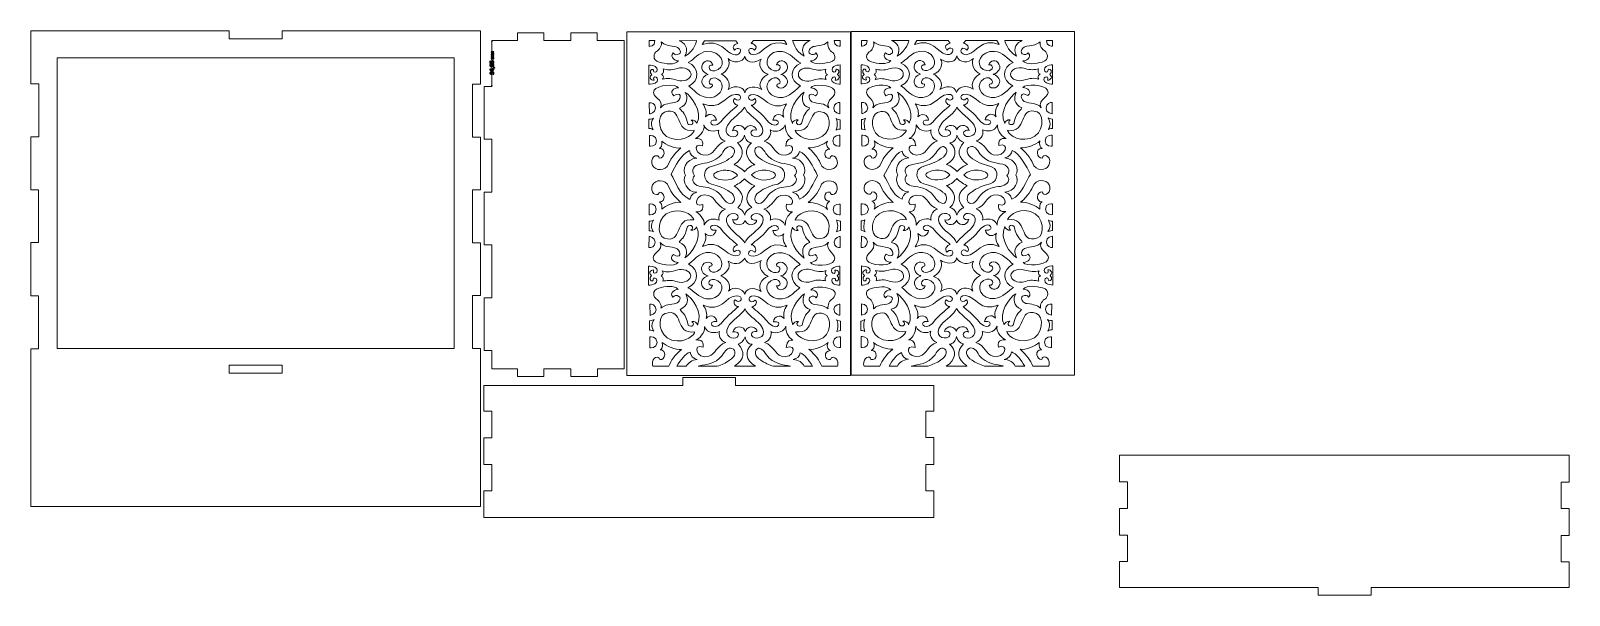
# Model space of a CAD drawing. Header units: millimetres. Extents: x 82 to 1245, y -168 to 259.
import ezdxf

# ---------------------------------------------------------------- set-up
doc = ezdxf.new("R2010")
doc.units = ezdxf.units.MM
doc.header["$MEASUREMENT"] = 0
doc.layers.add('layer 1', color=7, linetype='Continuous')

msp = doc.modelspace()

# ---------------------------------------------------------------- linework, layer by layer
at = {"layer": 'layer 1', "color": 250, "lineweight": 9}
for points, knots in [([(81.5803, 218.3858), (81.5803, 218.3858), (81.5803, 258.6627), (81.5803, 258.6627), (81.5803, 258.6627), (81.5803, 258.6627), (231.5803, 258.6627), (231.5803, 258.6627)], [0, 0, 0, 0, 0.333333333, 0.333333333, 0.333333333, 0.333333333, 1, 1, 1, 1]), ([(271.5803, 258.6627), (271.5803, 258.6627), (271.5803, 252.6627), (271.5803, 252.6627), (271.5803, 252.6627), (271.5803, 252.6627), (231.5803, 252.6627), (231.5803, 252.6627), (231.5803, 252.6627), (231.5803, 252.6627), (231.5803, 258.6627), (231.5803, 258.6627)], [0, 0, 0, 0, 0.25, 0.25, 0.25, 0.25, 0.5, 0.5, 0.5, 0.5, 1, 1, 1, 1]), ([(271.5803, 258.6627), (271.5803, 258.6627), (421.5803, 258.6627), (421.5803, 258.6627), (421.5803, 258.6627), (421.5803, 258.6627), (421.5803, 218.1211), (421.5803, 218.1211)], [0, 0, 0, 0, 0.333333333, 0.333333333, 0.333333333, 0.333333333, 1, 1, 1, 1]), ([(449.5378, 251.3963), (449.5378, 251.3963), (449.5378, 257.1085), (449.5378, 257.1085), (449.5378, 257.1085), (449.5378, 257.1085), (469.5378, 257.1085), (469.5378, 257.1085), (469.5378, 257.1085), (469.5378, 257.1085), (469.5378, 251.3963), (469.5378, 251.3963)], [0, 0, 0, 0, 0.25, 0.25, 0.25, 0.25, 0.5, 0.5, 0.5, 0.5, 1, 1, 1, 1]), ([(489.8869, 251.3963), (489.8869, 251.3963), (489.8869, 257.1005), (489.8869, 257.1005), (489.8869, 257.1005), (489.8869, 257.1005), (509.8869, 257.1005), (509.8869, 257.1005), (509.8869, 257.1005), (509.8869, 257.1005), (509.8869, 251.3963), (509.8869, 251.3963)], [0, 0, 0, 0, 0.25, 0.25, 0.25, 0.25, 0.5, 0.5, 0.5, 0.5, 1, 1, 1, 1]), ([(541.9775, 257.9203), (541.9775, 257.9203), (532.3113, 257.9203), (532.3113, 257.9203), (532.3113, 257.9203), (532.3113, 257.9203), (532.3113, -2.0797), (532.3113, -2.0797), (532.3113, -2.0797), (532.3113, -2.0797), (541.9775, -2.0797), (541.9775, -2.0797)], [0, 0, 0, 0, 0.25, 0.25, 0.25, 0.25, 0.5, 0.5, 0.5, 0.5, 1, 1, 1, 1]), ([(541.8199, -2.0796), (541.8199, -2.0796), (701.3113, -2.0796), (701.3113, -2.0796), (701.3113, -2.0796), (701.3113, -2.0796), (701.3113, 257.9204), (701.3113, 257.9204), (701.3113, 257.9204), (701.3113, 257.9204), (541.8199, 257.9204), (541.8199, 257.9204)], [0, 0, 0, 0, 0.25, 0.25, 0.25, 0.25, 0.5, 0.5, 0.5, 0.5, 1, 1, 1, 1]), ([(861.1911, -1.9701), (861.1911, -1.9701), (701.6997, -1.9701), (701.6997, -1.9701), (701.6997, -1.9701), (701.6997, -1.9701), (701.6997, 258.0299), (701.6997, 258.0299), (701.6997, 258.0299), (701.6997, 258.0299), (861.1911, 258.0299), (861.1911, 258.0299)], [0, 0, 0, 0, 0.25, 0.25, 0.25, 0.25, 0.5, 0.5, 0.5, 0.5, 1, 1, 1, 1]), ([(861.0335, 258.0298), (861.0335, 258.0298), (870.6997, 258.0298), (870.6997, 258.0298), (870.6997, 258.0298), (870.6997, 258.0298), (870.6997, -1.9702), (870.6997, -1.9702), (870.6997, -1.9702), (870.6997, -1.9702), (861.0335, -1.9702), (861.0335, -1.9702)], [0, 0, 0, 0, 0.25, 0.25, 0.25, 0.25, 0.5, 0.5, 0.5, 0.5, 1, 1, 1, 1]), ([(430.2036, 216.5474), (430.2036, 216.5474), (430.2036, 251.3963), (430.2036, 251.3963), (430.2036, 251.3963), (430.2036, 251.3963), (449.5378, 251.3963), (449.5378, 251.3963)], [0, 0, 0, 0, 0.333333333, 0.333333333, 0.333333333, 0.333333333, 1, 1, 1, 1]), ([(509.8869, 251.3963), (509.8869, 251.3963), (530.2036, 251.3963), (530.2036, 251.3963), (530.2036, 251.3963), (530.2036, 251.3963), (530.2036, 2.7916), (530.2036, 2.7916), (530.2036, 2.7916), (530.2036, 2.7916), (509.909, 2.7916), (509.909, 2.7916)], [0, 0, 0, 0, 0.25, 0.25, 0.25, 0.25, 0.5, 0.5, 0.5, 0.5, 1, 1, 1, 1]), ([(553.4858, 251.1806), (553.4858, 251.1806), (549.0264, 251.1806), (549.0264, 251.1806), (549.0264, 251.1806), (549.0264, 251.1806), (549.0264, 246.8461), (549.0264, 246.8461), (549.0264, 246.8461), (549.0264, 246.8461), (553.8737, 246.586), (553.4858, 251.1806)], [0, 0, 0, 0, 0.25, 0.25, 0.25, 0.25, 0.5, 0.5, 0.5, 0.5, 1, 1, 1, 1]), ([(558.2756, 250.1818), (561.0763, 247.8821), (562.874, 247.4977), (568.3582, 246.7824), (568.3582, 246.7824), (571.4948, 246.5823), (574.0716, 242.583), (571.8311, 241.1832), (571.8311, 241.1832), (569.8667, 239.956), (568.3116, 240.4168), (567.3499, 241.8831), (567.3499, 241.8831), (563.989, 238.4837), (569.4785, 235.2841), (571.3828, 235.8841), (571.3828, 235.8841), (568.4701, 232.3847), (561.3228, 233.6631), (556.7072, 234.8842), (556.7072, 234.8842), (550.5684, 236.5082), (553.0873, 242.2222), (554.603, 243.0325), (554.603, 243.0325), (556.7989, 244.2066), (558.9711, 247.2779), (558.2756, 250.1818)], [0, 0, 0, 0, 0.125, 0.125, 0.125, 0.125, 0.25, 0.25, 0.25, 0.25, 0.375, 0.375, 0.375, 0.375, 0.5, 0.5, 0.5, 0.5, 0.625, 0.625, 0.625, 0.625, 0.75, 0.75, 0.75, 0.75, 1, 1, 1, 1]), ([(571.8109, 251.0937), (571.8109, 251.0937), (584.9974, 251.1806), (584.9974, 251.1806), (584.9974, 251.1806), (584.9974, 251.1806), (583.6395, 243.6386), (576.1745, 239.3041), (576.1745, 239.3041), (579.3739, 245.806), (575.7861, 249.62), (571.8109, 251.0937)], [0, 0, 0, 0, 0.25, 0.25, 0.25, 0.25, 0.5, 0.5, 0.5, 0.5, 1, 1, 1, 1]), ([(591.0089, 251.0937), (591.0089, 251.0937), (614.5696, 251.0937), (614.5696, 251.0937), (614.5696, 251.0937), (614.5696, 251.0937), (616.2181, 249.1002), (616.2181, 249.1002), (616.2181, 249.1002), (616.2181, 249.1002), (610.3034, 247.7129), (613.6974, 243.8987), (613.6974, 243.8987), (614.4723, 244.9389), (616.5092, 245.9794), (617.8664, 244.6788), (617.8664, 244.6788), (619.0295, 243.3785), (617.1878, 239.2174), (612.6305, 240.7778), (612.6305, 240.7778), (607.2003, 241.7318), (602.6439, 253.2616), (589.2636, 248.1467), (589.2636, 248.1467), (589.2636, 248.1467), (591.0089, 251.0937), (591.0089, 251.0937)], [0, 0, 0, 0, 0.125, 0.125, 0.125, 0.125, 0.25, 0.25, 0.25, 0.25, 0.375, 0.375, 0.375, 0.375, 0.5, 0.5, 0.5, 0.5, 0.625, 0.625, 0.625, 0.625, 0.75, 0.75, 0.75, 0.75, 1, 1, 1, 1]), ([(651.5138, 251.1739), (651.5138, 251.1739), (627.9524, 251.1739), (627.9524, 251.1739), (627.9524, 251.1739), (627.9524, 251.1739), (626.3041, 249.1802), (626.3041, 249.1802), (626.3041, 249.1802), (626.3041, 249.1802), (632.2187, 247.793), (628.8254, 243.9787), (628.8254, 243.9787), (628.0497, 245.0191), (626.0133, 246.0595), (624.656, 244.759), (624.656, 244.759), (623.4926, 243.4585), (625.3344, 239.2973), (629.8918, 240.8579), (629.8918, 240.8579), (635.3218, 241.8118), (639.8786, 253.3418), (653.2589, 248.2266), (653.2589, 248.2266), (653.2589, 248.2266), (651.5138, 251.1739), (651.5138, 251.1739)], [0, 0, 0, 0, 0.125, 0.125, 0.125, 0.125, 0.25, 0.25, 0.25, 0.25, 0.375, 0.375, 0.375, 0.375, 0.5, 0.5, 0.5, 0.5, 0.625, 0.625, 0.625, 0.625, 0.75, 0.75, 0.75, 0.75, 1, 1, 1, 1]), ([(663.6335, 234.0966), (655.4873, 230.6561), (654.675, 220.9183), (663.5368, 216.9317), (663.5368, 216.9317), (660.8594, 215.5449), (655.1017, 207.1363), (647.1505, 208.0896), (647.1505, 208.0896), (638.3272, 208.9564), (635.1426, 218.59), (641.5269, 222.2197), (641.5269, 222.2197), (647.45, 225.5874), (650.4471, 217.6256), (645.7932, 218.2322), (645.7932, 218.2322), (644.4354, 214.9381), (652.0538, 213.3668), (653.55, 219.359), (653.55, 219.359), (654.283, 222.2961), (650.9693, 225.5513), (648.702, 225.6006), (648.702, 225.6006), (650.1561, 226.2076), (655.4341, 228.6362), (653.065, 233.4027), (653.065, 233.4027), (651.0638, 237.4298), (646.1806, 236.3505), (645.3081, 232.7961), (645.3081, 232.7961), (650.2535, 233.7496), (648.4248, 225.3425), (641.2357, 229.4152), (641.2357, 229.4152), (634.402, 233.2864), (639.7815, 244.7593), (649.5744, 242.8518), (649.5744, 242.8518), (655.6829, 242.1584), (659.4644, 236.2638), (663.6335, 234.0966)], [0, 0, 0, 0, 0.083333333, 0.083333333, 0.083333333, 0.083333333, 0.166666667, 0.166666667, 0.166666667, 0.166666667, 0.25, 0.25, 0.25, 0.25, 0.333333333, 0.333333333, 0.333333333, 0.333333333, 0.416666667, 0.416666667, 0.416666667, 0.416666667, 0.5, 0.5, 0.5, 0.5, 0.583333333, 0.583333333, 0.583333333, 0.583333333, 0.666666667, 0.666666667, 0.666666667, 0.666666667, 0.75, 0.75, 0.75, 0.75, 0.833333333, 0.833333333, 0.833333333, 0.833333333, 1, 1, 1, 1]), ([(670.7113, 251.1739), (670.7113, 251.1739), (657.525, 251.2606), (657.525, 251.2606), (657.525, 251.2606), (657.525, 251.2606), (658.8829, 243.7186), (666.3483, 239.3842), (666.3483, 239.3842), (663.1489, 245.8862), (666.7364, 249.7002), (670.7113, 251.1739)], [0, 0, 0, 0, 0.25, 0.25, 0.25, 0.25, 0.5, 0.5, 0.5, 0.5, 1, 1, 1, 1]), ([(684.2472, 250.2618), (681.4467, 247.9623), (679.6487, 247.5777), (674.1646, 246.8623), (674.1646, 246.8623), (671.0277, 246.6624), (668.4512, 242.663), (670.6917, 241.2633), (670.6917, 241.2633), (672.656, 240.0361), (674.2113, 240.4968), (675.173, 241.9631), (675.173, 241.9631), (678.5339, 238.5637), (673.0444, 235.3643), (671.14, 235.9641), (671.14, 235.9641), (674.0527, 232.4647), (681.1999, 233.7429), (685.8157, 234.9643), (685.8157, 234.9643), (691.955, 236.5887), (688.9923, 241.7082), (687.4765, 242.5187), (687.4765, 242.5187), (685.2799, 243.6932), (683.5518, 247.3579), (684.2472, 250.2618)], [0, 0, 0, 0, 0.125, 0.125, 0.125, 0.125, 0.25, 0.25, 0.25, 0.25, 0.375, 0.375, 0.375, 0.375, 0.5, 0.5, 0.5, 0.5, 0.625, 0.625, 0.625, 0.625, 0.75, 0.75, 0.75, 0.75, 1, 1, 1, 1]), ([(689.0367, 251.2606), (689.0367, 251.2606), (693.4968, 251.2606), (693.4968, 251.2606), (693.4968, 251.2606), (693.4968, 251.2606), (693.4968, 246.9262), (693.4968, 246.9262), (693.4968, 246.9262), (693.4968, 246.9262), (688.6488, 246.6661), (689.0367, 251.2606)], [0, 0, 0, 0, 0.25, 0.25, 0.25, 0.25, 0.5, 0.5, 0.5, 0.5, 1, 1, 1, 1]), ([(713.9743, 251.3701), (713.9743, 251.3701), (709.5142, 251.3701), (709.5142, 251.3701), (709.5142, 251.3701), (709.5142, 251.3701), (709.5142, 247.0357), (709.5142, 247.0357), (709.5142, 247.0357), (709.5142, 247.0357), (714.3622, 246.7756), (713.9743, 251.3701)], [0, 0, 0, 0, 0.25, 0.25, 0.25, 0.25, 0.5, 0.5, 0.5, 0.5, 1, 1, 1, 1]), ([(718.7638, 250.3713), (721.5643, 248.0718), (723.3623, 247.6872), (728.8464, 246.9718), (728.8464, 246.9718), (731.9833, 246.7719), (734.5598, 242.7725), (732.3193, 241.3728), (732.3193, 241.3728), (730.355, 240.1456), (728.7996, 240.6063), (727.838, 242.0726), (727.838, 242.0726), (724.4771, 238.6732), (729.9666, 235.4738), (731.871, 236.0736), (731.871, 236.0736), (728.9583, 232.5742), (721.8111, 233.8524), (717.1953, 235.0738), (717.1953, 235.0738), (711.056, 236.6982), (714.0187, 241.8177), (715.5345, 242.6282), (715.5345, 242.6282), (717.7311, 243.8027), (719.4592, 247.4674), (718.7638, 250.3713)], [0, 0, 0, 0, 0.125, 0.125, 0.125, 0.125, 0.25, 0.25, 0.25, 0.25, 0.375, 0.375, 0.375, 0.375, 0.5, 0.5, 0.5, 0.5, 0.625, 0.625, 0.625, 0.625, 0.75, 0.75, 0.75, 0.75, 1, 1, 1, 1]), ([(732.2996, 251.2834), (732.2996, 251.2834), (745.486, 251.3701), (745.486, 251.3701), (745.486, 251.3701), (745.486, 251.3701), (744.1281, 243.8281), (736.6627, 239.4937), (736.6627, 239.4937), (739.8621, 245.9957), (736.2746, 249.8097), (732.2996, 251.2834)], [0, 0, 0, 0, 0.25, 0.25, 0.25, 0.25, 0.5, 0.5, 0.5, 0.5, 1, 1, 1, 1]), ([(739.3775, 234.2061), (747.5237, 230.7656), (748.336, 221.0278), (739.4742, 217.0412), (739.4742, 217.0412), (742.1516, 215.6544), (747.9092, 207.2458), (755.8605, 208.1991), (755.8605, 208.1991), (764.6838, 209.0659), (767.8684, 218.6995), (761.4841, 222.3292), (761.4841, 222.3292), (755.561, 225.6969), (752.5639, 217.7351), (757.2178, 218.3417), (757.2178, 218.3417), (758.5756, 215.0476), (750.9572, 213.4763), (749.461, 219.4685), (749.461, 219.4685), (748.728, 222.4056), (752.0417, 225.6608), (754.309, 225.7101), (754.309, 225.7101), (752.8548, 226.3171), (747.5769, 228.7457), (749.946, 233.5122), (749.946, 233.5122), (751.9472, 237.5393), (756.8304, 236.46), (757.7029, 232.9056), (757.7029, 232.9056), (752.7575, 233.8591), (754.5862, 225.452), (761.7753, 229.5247), (761.7753, 229.5247), (768.609, 233.3959), (763.2295, 244.8688), (753.4366, 242.9613), (753.4366, 242.9613), (747.3281, 242.2679), (743.5466, 236.3733), (739.3775, 234.2061)], [0, 0, 0, 0, 0.083333333, 0.083333333, 0.083333333, 0.083333333, 0.166666667, 0.166666667, 0.166666667, 0.166666667, 0.25, 0.25, 0.25, 0.25, 0.333333333, 0.333333333, 0.333333333, 0.333333333, 0.416666667, 0.416666667, 0.416666667, 0.416666667, 0.5, 0.5, 0.5, 0.5, 0.583333333, 0.583333333, 0.583333333, 0.583333333, 0.666666667, 0.666666667, 0.666666667, 0.666666667, 0.75, 0.75, 0.75, 0.75, 0.833333333, 0.833333333, 0.833333333, 0.833333333, 1, 1, 1, 1]), ([(751.4972, 251.2834), (751.4972, 251.2834), (775.0586, 251.2834), (775.0586, 251.2834), (775.0586, 251.2834), (775.0586, 251.2834), (776.7069, 249.2897), (776.7069, 249.2897), (776.7069, 249.2897), (776.7069, 249.2897), (770.7923, 247.9025), (774.1856, 244.0882), (774.1856, 244.0882), (774.9613, 245.1286), (776.9977, 246.169), (778.355, 244.8685), (778.355, 244.8685), (779.5184, 243.568), (777.6766, 239.4068), (773.1192, 240.9674), (773.1192, 240.9674), (767.6892, 241.9213), (763.1324, 253.4513), (749.7521, 248.3361), (749.7521, 248.3361), (749.7521, 248.3361), (751.4972, 251.2834), (751.4972, 251.2834)], [0, 0, 0, 0, 0.125, 0.125, 0.125, 0.125, 0.25, 0.25, 0.25, 0.25, 0.375, 0.375, 0.375, 0.375, 0.5, 0.5, 0.5, 0.5, 0.625, 0.625, 0.625, 0.625, 0.75, 0.75, 0.75, 0.75, 1, 1, 1, 1]), ([(812.0021, 251.2032), (812.0021, 251.2032), (788.4414, 251.2032), (788.4414, 251.2032), (788.4414, 251.2032), (788.4414, 251.2032), (786.7929, 249.2097), (786.7929, 249.2097), (786.7929, 249.2097), (786.7929, 249.2097), (792.7076, 247.8224), (789.3136, 244.0082), (789.3136, 244.0082), (788.5387, 245.0484), (786.5018, 246.0889), (785.1446, 244.7883), (785.1446, 244.7883), (783.9815, 243.488), (785.8231, 239.3269), (790.3805, 240.8873), (790.3805, 240.8873), (795.8107, 241.8413), (800.3671, 253.3711), (813.7474, 248.2562), (813.7474, 248.2562), (813.7474, 248.2562), (812.0021, 251.2032), (812.0021, 251.2032)], [0, 0, 0, 0, 0.125, 0.125, 0.125, 0.125, 0.25, 0.25, 0.25, 0.25, 0.375, 0.375, 0.375, 0.375, 0.5, 0.5, 0.5, 0.5, 0.625, 0.625, 0.625, 0.625, 0.75, 0.75, 0.75, 0.75, 1, 1, 1, 1]), ([(831.2001, 251.2032), (831.2001, 251.2032), (818.0136, 251.2901), (818.0136, 251.2901), (818.0136, 251.2901), (818.0136, 251.2901), (819.3715, 243.7481), (826.8365, 239.4136), (826.8365, 239.4136), (823.6371, 245.9155), (827.2249, 249.7295), (831.2001, 251.2032)], [0, 0, 0, 0, 0.25, 0.25, 0.25, 0.25, 0.5, 0.5, 0.5, 0.5, 1, 1, 1, 1]), ([(844.7354, 250.2913), (841.9347, 247.9916), (840.137, 247.6072), (834.6528, 246.8919), (834.6528, 246.8919), (831.5162, 246.6918), (828.9394, 242.6925), (831.1799, 241.2927), (831.1799, 241.2927), (833.1443, 240.0655), (834.6994, 240.5263), (835.661, 241.9926), (835.661, 241.9926), (839.022, 238.5932), (833.5325, 235.3936), (831.6282, 235.9936), (831.6282, 235.9936), (834.5409, 232.4942), (841.6882, 233.7726), (846.3038, 234.9937), (846.3038, 234.9937), (852.4426, 236.6177), (849.9237, 242.3317), (848.408, 243.142), (848.408, 243.142), (846.2121, 244.3161), (844.0399, 247.3874), (844.7354, 250.2913)], [0, 0, 0, 0, 0.125, 0.125, 0.125, 0.125, 0.25, 0.25, 0.25, 0.25, 0.375, 0.375, 0.375, 0.375, 0.5, 0.5, 0.5, 0.5, 0.625, 0.625, 0.625, 0.625, 0.75, 0.75, 0.75, 0.75, 1, 1, 1, 1]), ([(849.5251, 251.2901), (849.5251, 251.2901), (853.9846, 251.2901), (853.9846, 251.2901), (853.9846, 251.2901), (853.9846, 251.2901), (853.9846, 246.9556), (853.9846, 246.9556), (853.9846, 246.9556), (853.9846, 246.9556), (849.1373, 246.6955), (849.5251, 251.2901)], [0, 0, 0, 0, 0.25, 0.25, 0.25, 0.25, 0.5, 0.5, 0.5, 0.5, 1, 1, 1, 1]), ([(101.5803, 238.2721), (101.5803, 238.2721), (401.5803, 238.2721), (401.5803, 238.2721), (401.5803, 238.2721), (401.5803, 238.2721), (401.5803, 18.2721), (401.5803, 18.2721), (401.5803, 18.2721), (401.5803, 18.2721), (101.5803, 18.2721), (101.5803, 18.2721), (101.5803, 18.2721), (101.5803, 18.2721), (101.5803, 238.2721), (101.5803, 238.2721)], [0, 0, 0, 0, 0.2, 0.2, 0.2, 0.2, 0.4, 0.4, 0.4, 0.4, 0.6, 0.6, 0.6, 0.6, 1, 1, 1, 1]), ([(548.9206, 232.6991), (548.9206, 232.6991), (548.9206, 218.1883), (548.9206, 218.1883), (548.9206, 218.1883), (548.9206, 218.1883), (553.9765, 218.3103), (555.0695, 220.2613), (555.0695, 220.2613), (556.1622, 222.2124), (554.7963, 223.7975), (553.4295, 223.6755), (553.4295, 223.6755), (552.0632, 223.5537), (552.4731, 221.9685), (552.8829, 221.3587), (552.8829, 221.3587), (552.1293, 220.4026), (547.5795, 222.8862), (551.1268, 225.4058), (551.1268, 225.4058), (548.9206, 227.2318), (550.2125, 230.1033), (551.927, 229.4067), (551.927, 229.4067), (552.9624, 228.9707), (551.5173, 227.1251), (553.8393, 227.3338), (553.8393, 227.3338), (555.4834, 227.4558), (555.6459, 230.3967), (553.7029, 231.6017), (553.7029, 231.6017), (552.688, 232.231), (550.2968, 232.7649), (548.9206, 232.6991)], [0, 0, 0, 0, 0.1, 0.1, 0.1, 0.1, 0.2, 0.2, 0.2, 0.2, 0.3, 0.3, 0.3, 0.3, 0.4, 0.4, 0.4, 0.4, 0.5, 0.5, 0.5, 0.5, 0.6, 0.6, 0.6, 0.6, 0.7, 0.7, 0.7, 0.7, 0.8, 0.8, 0.8, 0.8, 1, 1, 1, 1]), ([(578.6674, 234.6103), (586.8133, 231.1699), (587.8475, 220.8382), (578.986, 216.8517), (578.986, 216.8517), (581.6635, 215.4647), (587.421, 207.0564), (595.3719, 208.0095), (595.3719, 208.0095), (604.1951, 208.8762), (607.3798, 218.5098), (600.9956, 222.1397), (600.9956, 222.1397), (595.0723, 225.5073), (592.0753, 217.5454), (596.7295, 218.1523), (596.7295, 218.1523), (598.0871, 214.8581), (590.4685, 213.2868), (588.9727, 219.2791), (588.9727, 219.2791), (588.2392, 222.2161), (591.553, 225.4713), (593.8204, 225.5206), (593.8204, 225.5206), (592.3662, 226.1276), (587.0886, 228.5563), (589.4573, 233.3227), (589.4573, 233.3227), (591.4589, 237.3496), (596.3418, 236.2705), (597.2142, 232.7161), (597.2142, 232.7161), (592.2691, 233.6696), (594.0982, 225.2628), (601.2866, 229.3351), (601.2866, 229.3351), (608.1199, 233.2059), (603.0937, 243.6281), (592.7263, 242.9697), (592.7263, 242.9697), (586.6328, 242.5827), (582.8367, 236.7775), (578.6674, 234.6103)], [0, 0, 0, 0, 0.083333333, 0.083333333, 0.083333333, 0.083333333, 0.166666667, 0.166666667, 0.166666667, 0.166666667, 0.25, 0.25, 0.25, 0.25, 0.333333333, 0.333333333, 0.333333333, 0.333333333, 0.416666667, 0.416666667, 0.416666667, 0.416666667, 0.5, 0.5, 0.5, 0.5, 0.583333333, 0.583333333, 0.583333333, 0.583333333, 0.666666667, 0.666666667, 0.666666667, 0.666666667, 0.75, 0.75, 0.75, 0.75, 0.833333333, 0.833333333, 0.833333333, 0.833333333, 1, 1, 1, 1]), ([(621.399, 239.4635), (620.0547, 234.0644), (611.9888, 233.8645), (608.7401, 237.6638), (608.7401, 237.6638), (611.3165, 233.1645), (607.6198, 227.2656), (603.5865, 225.9658), (603.5865, 225.9658), (606.9474, 224.266), (611.6528, 219.2668), (608.8518, 214.2677), (608.8518, 214.2677), (615.1256, 218.3669), (620.7271, 215.5676), (621.5112, 211.768), (621.5112, 211.768), (622.6314, 217.7671), (630.6974, 216.4673), (634.1705, 214.1676), (634.1705, 214.1676), (630.3614, 218.667), (635.7387, 224.466), (639.0997, 225.7658), (639.0997, 225.7658), (633.5061, 227.2537), (631.1378, 233.7621), (633.7223, 237.1639), (633.7223, 237.1639), (626.7766, 232.8646), (621.8473, 235.4643), (621.399, 239.4635)], [0, 0, 0, 0, 0.111111111, 0.111111111, 0.111111111, 0.111111111, 0.222222222, 0.222222222, 0.222222222, 0.222222222, 0.333333333, 0.333333333, 0.333333333, 0.333333333, 0.444444444, 0.444444444, 0.444444444, 0.444444444, 0.555555556, 0.555555556, 0.555555556, 0.555555556, 0.666666667, 0.666666667, 0.666666667, 0.666666667, 0.777777778, 0.777777778, 0.777777778, 0.777777778, 1, 1, 1, 1]), ([(693.602, 232.7792), (693.602, 232.7792), (693.602, 218.2684), (693.602, 218.2684), (693.602, 218.2684), (693.602, 218.2684), (688.5469, 218.3902), (687.4537, 220.3413), (687.4537, 220.3413), (686.3606, 222.2924), (687.7269, 223.8776), (689.0932, 223.7557), (689.0932, 223.7557), (690.4596, 223.6336), (690.0496, 222.0485), (689.6396, 221.4388), (689.6396, 221.4388), (690.3936, 220.4825), (694.9437, 222.9663), (691.396, 225.4857), (691.396, 225.4857), (693.602, 227.3118), (692.3107, 230.1832), (690.596, 229.4868), (690.596, 229.4868), (689.5605, 229.0508), (691.0062, 227.2051), (688.6832, 227.4137), (688.6832, 227.4137), (687.0398, 227.5358), (686.8771, 230.4768), (688.82, 231.6818), (688.82, 231.6818), (689.8345, 232.311), (692.2259, 232.845), (693.602, 232.7792)], [0, 0, 0, 0, 0.1, 0.1, 0.1, 0.1, 0.2, 0.2, 0.2, 0.2, 0.3, 0.3, 0.3, 0.3, 0.4, 0.4, 0.4, 0.4, 0.5, 0.5, 0.5, 0.5, 0.6, 0.6, 0.6, 0.6, 0.7, 0.7, 0.7, 0.7, 0.8, 0.8, 0.8, 0.8, 1, 1, 1, 1]), ([(709.409, 232.8887), (709.409, 232.8887), (709.409, 218.3779), (709.409, 218.3779), (709.409, 218.3779), (709.409, 218.3779), (714.4641, 218.4997), (715.5573, 220.4508), (715.5573, 220.4508), (716.6504, 222.4019), (715.2841, 223.9871), (713.9178, 223.8652), (713.9178, 223.8652), (712.5514, 223.7431), (712.9614, 222.158), (713.3714, 221.5483), (713.3714, 221.5483), (712.6174, 220.592), (708.0673, 223.0758), (711.615, 225.5952), (711.615, 225.5952), (709.409, 227.4213), (710.7003, 230.2927), (712.415, 229.5963), (712.415, 229.5963), (713.4505, 229.1603), (712.0048, 227.3146), (714.3278, 227.5232), (714.3278, 227.5232), (715.9712, 227.6453), (716.1339, 230.5863), (714.191, 231.7913), (714.191, 231.7913), (713.1765, 232.4205), (710.7851, 232.9545), (709.409, 232.8887)], [0, 0, 0, 0, 0.1, 0.1, 0.1, 0.1, 0.2, 0.2, 0.2, 0.2, 0.3, 0.3, 0.3, 0.3, 0.4, 0.4, 0.4, 0.4, 0.5, 0.5, 0.5, 0.5, 0.6, 0.6, 0.6, 0.6, 0.7, 0.7, 0.7, 0.7, 0.8, 0.8, 0.8, 0.8, 1, 1, 1, 1]), ([(781.612, 239.573), (782.9563, 234.1739), (791.0222, 233.974), (794.2709, 237.7733), (794.2709, 237.7733), (791.6945, 233.274), (795.3912, 227.3751), (799.4245, 226.0753), (799.4245, 226.0753), (796.0636, 224.3755), (791.3582, 219.3763), (794.1592, 214.3772), (794.1592, 214.3772), (787.8854, 218.4764), (782.2839, 215.6771), (781.4998, 211.8775), (781.4998, 211.8775), (780.3796, 217.8766), (772.3136, 216.5768), (768.8405, 214.2771), (768.8405, 214.2771), (772.6496, 218.7765), (767.2723, 224.5755), (763.9113, 225.8753), (763.9113, 225.8753), (769.5049, 227.3632), (771.8732, 233.8716), (769.2887, 237.2734), (769.2887, 237.2734), (776.2344, 232.9741), (781.1637, 235.5738), (781.612, 239.573)], [0, 0, 0, 0, 0.111111111, 0.111111111, 0.111111111, 0.111111111, 0.222222222, 0.222222222, 0.222222222, 0.222222222, 0.333333333, 0.333333333, 0.333333333, 0.333333333, 0.444444444, 0.444444444, 0.444444444, 0.444444444, 0.555555556, 0.555555556, 0.555555556, 0.555555556, 0.666666667, 0.666666667, 0.666666667, 0.666666667, 0.777777778, 0.777777778, 0.777777778, 0.777777778, 1, 1, 1, 1]), ([(824.3436, 234.7198), (816.1977, 231.2794), (815.1635, 220.9477), (824.025, 216.9612), (824.025, 216.9612), (821.3475, 215.5742), (815.59, 207.1659), (807.6391, 208.119), (807.6391, 208.119), (798.8159, 208.9857), (795.6311, 218.6193), (802.0154, 222.2492), (802.0154, 222.2492), (807.9387, 225.6168), (810.9357, 217.6549), (806.2815, 218.2618), (806.2815, 218.2618), (804.9239, 214.9676), (812.5425, 213.3963), (814.0383, 219.3886), (814.0383, 219.3886), (814.7718, 222.3256), (811.458, 225.5808), (809.1906, 225.6301), (809.1906, 225.6301), (810.6447, 226.2371), (815.9224, 228.6658), (813.5537, 233.4322), (813.5537, 233.4322), (811.5521, 237.4591), (806.6691, 236.38), (805.7968, 232.8256), (805.7968, 232.8256), (810.7419, 233.7791), (808.9128, 225.3723), (801.7244, 229.4446), (801.7244, 229.4446), (794.8911, 233.3154), (799.9173, 243.7376), (810.2847, 243.0792), (810.2847, 243.0792), (816.3782, 242.6922), (820.1743, 236.887), (824.3436, 234.7198)], [0, 0, 0, 0, 0.083333333, 0.083333333, 0.083333333, 0.083333333, 0.166666667, 0.166666667, 0.166666667, 0.166666667, 0.25, 0.25, 0.25, 0.25, 0.333333333, 0.333333333, 0.333333333, 0.333333333, 0.416666667, 0.416666667, 0.416666667, 0.416666667, 0.5, 0.5, 0.5, 0.5, 0.583333333, 0.583333333, 0.583333333, 0.583333333, 0.666666667, 0.666666667, 0.666666667, 0.666666667, 0.75, 0.75, 0.75, 0.75, 0.833333333, 0.833333333, 0.833333333, 0.833333333, 1, 1, 1, 1]), ([(854.0903, 232.8086), (854.0903, 232.8086), (854.0903, 218.2978), (854.0903, 218.2978), (854.0903, 218.2978), (854.0903, 218.2978), (849.0345, 218.4198), (847.9415, 220.3708), (847.9415, 220.3708), (846.8488, 222.3219), (848.2147, 223.907), (849.5815, 223.785), (849.5815, 223.785), (850.9478, 223.6632), (850.5378, 222.078), (850.1281, 221.4682), (850.1281, 221.4682), (850.8817, 220.5121), (855.4315, 222.9957), (851.8842, 225.5153), (851.8842, 225.5153), (854.0903, 227.3413), (852.7985, 230.2128), (851.084, 229.5162), (851.084, 229.5162), (850.0486, 229.0802), (851.4937, 227.2346), (849.1717, 227.4433), (849.1717, 227.4433), (847.5276, 227.5653), (847.3651, 230.5062), (849.3081, 231.7112), (849.3081, 231.7112), (850.323, 232.3405), (852.7142, 232.8744), (854.0903, 232.8086)], [0, 0, 0, 0, 0.1, 0.1, 0.1, 0.1, 0.2, 0.2, 0.2, 0.2, 0.3, 0.3, 0.3, 0.3, 0.4, 0.4, 0.4, 0.4, 0.5, 0.5, 0.5, 0.5, 0.6, 0.6, 0.6, 0.6, 0.7, 0.7, 0.7, 0.7, 0.8, 0.8, 0.8, 0.8, 1, 1, 1, 1]), ([(558.3418, 225.8441), (560.5716, 224.1971), (559.9904, 222.9838), (559.2145, 221.9434), (559.2145, 221.9434), (563.0928, 222.9835), (565.9472, 222.6627), (571.0436, 221.0763), (571.0436, 221.0763), (574.2412, 220.0812), (580.4765, 221.4043), (580.7426, 225.4935), (580.7426, 225.4935), (580.9239, 228.2842), (576.3757, 232.259), (569.5889, 229.9186), (569.5889, 229.9186), (566.2952, 228.667), (562.1643, 229.0098), (559.699, 229.7455), (559.699, 229.7455), (560.0342, 228.8589), (560.3775, 226.0175), (558.3418, 225.8441)], [0, 0, 0, 0, 0.142857143, 0.142857143, 0.142857143, 0.142857143, 0.285714286, 0.285714286, 0.285714286, 0.285714286, 0.428571429, 0.428571429, 0.428571429, 0.428571429, 0.571428571, 0.571428571, 0.571428571, 0.571428571, 0.714285714, 0.714285714, 0.714285714, 0.714285714, 1, 1, 1, 1]), ([(683.8979, 225.6006), (681.6679, 223.9537), (682.2494, 222.7402), (683.0253, 221.7), (683.0253, 221.7), (679.147, 222.7399), (676.2932, 222.4197), (671.1964, 220.8327), (671.1964, 220.8327), (667.998, 219.837), (661.2621, 221.5962), (661.9407, 225.8438), (661.9407, 225.8438), (661.5529, 228.618), (665.864, 232.0153), (672.6508, 229.675), (672.6508, 229.675), (675.9447, 228.4234), (680.0752, 228.7663), (682.5408, 229.5019), (682.5408, 229.5019), (682.2053, 228.6153), (681.862, 225.7738), (683.8979, 225.6006)], [0, 0, 0, 0, 0.142857143, 0.142857143, 0.142857143, 0.142857143, 0.285714286, 0.285714286, 0.285714286, 0.285714286, 0.428571429, 0.428571429, 0.428571429, 0.428571429, 0.571428571, 0.571428571, 0.571428571, 0.571428571, 0.714285714, 0.714285714, 0.714285714, 0.714285714, 1, 1, 1, 1]), ([(719.1131, 225.7101), (721.3431, 224.0632), (720.7616, 222.8497), (719.9857, 221.8095), (719.9857, 221.8095), (723.864, 222.8494), (726.7178, 222.5292), (731.8146, 220.9422), (731.8146, 220.9422), (735.013, 219.9465), (741.7489, 221.7057), (741.0703, 225.9533), (741.0703, 225.9533), (741.4581, 228.7275), (737.147, 232.1248), (730.3602, 229.7845), (730.3602, 229.7845), (727.0663, 228.5329), (722.9358, 228.8758), (720.4702, 229.6114), (720.4702, 229.6114), (720.8057, 228.7248), (721.149, 225.8833), (719.1131, 225.7101)], [0, 0, 0, 0, 0.142857143, 0.142857143, 0.142857143, 0.142857143, 0.285714286, 0.285714286, 0.285714286, 0.285714286, 0.428571429, 0.428571429, 0.428571429, 0.428571429, 0.571428571, 0.571428571, 0.571428571, 0.571428571, 0.714285714, 0.714285714, 0.714285714, 0.714285714, 1, 1, 1, 1]), ([(844.6691, 225.9536), (842.4394, 224.3066), (843.0206, 223.0933), (843.7965, 222.0529), (843.7965, 222.0529), (839.9182, 223.093), (837.0638, 222.7722), (831.9674, 221.1858), (831.9674, 221.1858), (828.7697, 220.1907), (822.5345, 221.5138), (822.2684, 225.603), (822.2684, 225.603), (822.0871, 228.3937), (826.6353, 232.3685), (833.4221, 230.0281), (833.4221, 230.0281), (836.7158, 228.7765), (840.8467, 229.1193), (843.312, 229.855), (843.312, 229.855), (842.9768, 228.9684), (842.6335, 226.127), (844.6691, 225.9536)], [0, 0, 0, 0, 0.142857143, 0.142857143, 0.142857143, 0.142857143, 0.285714286, 0.285714286, 0.285714286, 0.285714286, 0.428571429, 0.428571429, 0.428571429, 0.428571429, 0.571428571, 0.571428571, 0.571428571, 0.571428571, 0.714285714, 0.714285714, 0.714285714, 0.714285714, 1, 1, 1, 1]), ([(81.5803, 218.3858), (81.5803, 218.3858), (87.5603, 218.3858), (87.5603, 218.3858), (87.5603, 218.3858), (87.5603, 218.3858), (87.5603, 178.3858), (87.5603, 178.3858), (87.5603, 178.3858), (87.5603, 178.3858), (81.5803, 178.3858), (81.5803, 178.3858)], [0, 0, 0, 0, 0.25, 0.25, 0.25, 0.25, 0.5, 0.5, 0.5, 0.5, 1, 1, 1, 1]), ([(421.5803, 178.1211), (421.5803, 178.1211), (415.5973, 178.1211), (415.5973, 178.1211), (415.5973, 178.1211), (415.5973, 178.1211), (415.5973, 218.1211), (415.5973, 218.1211), (415.5973, 218.1211), (415.5973, 218.1211), (421.5803, 218.1211), (421.5803, 218.1211)], [0, 0, 0, 0, 0.25, 0.25, 0.25, 0.25, 0.5, 0.5, 0.5, 0.5, 1, 1, 1, 1]), ([(430.2036, 176.5474), (430.2036, 176.5474), (424.3672, 176.5474), (424.3672, 176.5474), (424.3672, 176.5474), (424.3672, 176.5474), (424.3672, 216.5474), (424.3672, 216.5474), (424.3672, 216.5474), (424.3672, 216.5474), (430.2036, 216.5474), (430.2036, 216.5474)], [0, 0, 0, 0, 0.25, 0.25, 0.25, 0.25, 0.5, 0.5, 0.5, 0.5, 1, 1, 1, 1]), ([(557.6756, 200.3098), (560.8181, 204.4558), (565.3271, 202.9925), (570.5189, 205.0655), (570.5189, 205.0655), (573.9345, 207.748), (573.2513, 213.1135), (567.6496, 209.4553), (567.6496, 209.4553), (564.2339, 212.3818), (567.513, 215.4303), (571.3386, 215.5522), (571.3386, 215.5522), (569.4737, 218.8078), (554.8192, 217.6435), (552.7747, 213.6471), (552.7747, 213.6471), (550.086, 208.3906), (560.8181, 206.8946), (557.6756, 200.3098)], [0, 0, 0, 0, 0.166666667, 0.166666667, 0.166666667, 0.166666667, 0.333333333, 0.333333333, 0.333333333, 0.333333333, 0.5, 0.5, 0.5, 0.5, 0.666666667, 0.666666667, 0.666666667, 0.666666667, 1, 1, 1, 1]), ([(576.355, 212.0352), (580.8935, 209.1006), (589.9008, 197.7382), (585.153, 188.4353), (585.153, 188.4353), (585.0132, 189.9335), (582.9182, 191.4947), (580.8935, 191.12), (580.8935, 191.12), (583.9661, 188.8724), (580.6838, 186.1253), (578.2402, 188.3104), (578.2402, 188.3104), (575.9355, 198.4868), (573.1425, 197.488), (572.0951, 200.1726), (572.0951, 200.1726), (578.5318, 203.0566), (578.3798, 208.0396), (576.355, 212.0352)], [0, 0, 0, 0, 0.166666667, 0.166666667, 0.166666667, 0.166666667, 0.333333333, 0.333333333, 0.333333333, 0.333333333, 0.5, 0.5, 0.5, 0.5, 0.666666667, 0.666666667, 0.666666667, 0.666666667, 1, 1, 1, 1]), ([(589.623, 203.4435), (591.6241, 200.2631), (592.8826, 197.2069), (591.6959, 193.4862), (591.6959, 193.4862), (594.8394, 197.0077), (599.4314, 195.1092), (599.871, 191.0542), (599.871, 191.0542), (592.1408, 192.3057), (596.3079, 183.0491), (603.1548, 189.6203), (603.1548, 189.6203), (609.4428, 197.4402), (612.3329, 198.5993), (616.2214, 202.4037), (616.2214, 202.4037), (613.7544, 202.4624), (611.563, 205.6454), (613.6355, 207.4346), (613.6355, 207.4346), (617.9435, 203.1674), (621.1386, 210.9746), (614.3565, 210.5311), (614.3565, 210.5311), (606.2991, 210.0041), (603.086, 197.5403), (589.623, 203.4435)], [0, 0, 0, 0, 0.125, 0.125, 0.125, 0.125, 0.25, 0.25, 0.25, 0.25, 0.375, 0.375, 0.375, 0.375, 0.5, 0.5, 0.5, 0.5, 0.625, 0.625, 0.625, 0.625, 0.75, 0.75, 0.75, 0.75, 1, 1, 1, 1]), ([(652.8994, 203.3256), (650.8987, 200.1452), (649.6399, 197.0891), (650.8263, 193.3684), (650.8263, 193.3684), (647.6835, 196.8898), (643.0911, 194.9913), (642.6513, 190.9363), (642.6513, 190.9363), (650.3815, 192.1878), (646.2143, 182.9312), (639.3676, 189.5024), (639.3676, 189.5024), (633.0796, 197.3224), (630.1891, 198.4814), (626.3013, 202.2859), (626.3013, 202.2859), (628.7677, 202.3445), (630.9593, 205.5276), (628.8866, 207.3168), (628.8866, 207.3168), (624.5786, 203.0495), (621.3834, 210.8567), (628.1655, 210.4132), (628.1655, 210.4132), (636.2237, 209.8862), (639.4362, 197.4225), (652.8994, 203.3256)], [0, 0, 0, 0, 0.125, 0.125, 0.125, 0.125, 0.25, 0.25, 0.25, 0.25, 0.375, 0.375, 0.375, 0.375, 0.5, 0.5, 0.5, 0.5, 0.625, 0.625, 0.625, 0.625, 0.75, 0.75, 0.75, 0.75, 1, 1, 1, 1]), ([(666.1678, 212.1154), (661.6293, 209.1806), (652.6216, 197.8183), (657.3695, 188.5154), (657.3695, 188.5154), (657.5092, 190.0135), (659.6043, 191.5747), (661.6293, 191.2002), (661.6293, 191.2002), (658.5563, 188.9524), (661.839, 186.2053), (664.2826, 188.3903), (664.2826, 188.3903), (666.5873, 198.5668), (669.3803, 197.568), (670.4275, 200.2526), (670.4275, 200.2526), (664.2127, 201.7512), (664.1431, 208.1197), (666.1678, 212.1154)], [0, 0, 0, 0, 0.166666667, 0.166666667, 0.166666667, 0.166666667, 0.333333333, 0.333333333, 0.333333333, 0.333333333, 0.5, 0.5, 0.5, 0.5, 0.666666667, 0.666666667, 0.666666667, 0.666666667, 1, 1, 1, 1]), ([(684.8577, 200.2214), (681.7154, 204.3672), (677.2064, 202.904), (672.0145, 204.9769), (672.0145, 204.9769), (668.5987, 207.6596), (669.2819, 213.025), (674.884, 209.3668), (674.884, 209.3668), (678.2996, 212.2933), (675.0203, 215.3418), (671.1947, 215.4637), (671.1947, 215.4637), (673.0596, 218.7193), (687.0483, 217.7535), (689.0932, 213.7566), (689.0932, 213.7566), (691.7826, 208.4996), (681.7154, 206.8062), (684.8577, 200.2214)], [0, 0, 0, 0, 0.166666667, 0.166666667, 0.166666667, 0.166666667, 0.333333333, 0.333333333, 0.333333333, 0.333333333, 0.5, 0.5, 0.5, 0.5, 0.666666667, 0.666666667, 0.666666667, 0.666666667, 1, 1, 1, 1]), ([(718.1533, 200.3309), (721.2956, 204.4767), (725.8046, 203.0135), (730.9965, 205.0864), (730.9965, 205.0864), (734.4123, 207.7691), (733.7291, 213.1345), (728.127, 209.4763), (728.127, 209.4763), (724.7114, 212.4028), (727.9907, 215.4513), (731.8163, 215.5732), (731.8163, 215.5732), (729.9514, 218.8288), (715.9627, 217.863), (713.9178, 213.8661), (713.9178, 213.8661), (711.2284, 208.6091), (721.2956, 206.9157), (718.1533, 200.3309)], [0, 0, 0, 0, 0.166666667, 0.166666667, 0.166666667, 0.166666667, 0.333333333, 0.333333333, 0.333333333, 0.333333333, 0.5, 0.5, 0.5, 0.5, 0.666666667, 0.666666667, 0.666666667, 0.666666667, 1, 1, 1, 1]), ([(736.8432, 212.2249), (741.3817, 209.2901), (750.3894, 197.9278), (745.6415, 188.6249), (745.6415, 188.6249), (745.5018, 190.123), (743.4067, 191.6842), (741.3817, 191.3097), (741.3817, 191.3097), (744.4547, 189.0619), (741.172, 186.3148), (738.7284, 188.4998), (738.7284, 188.4998), (736.4237, 198.6763), (733.6307, 197.6775), (732.5835, 200.3621), (732.5835, 200.3621), (738.7983, 201.8607), (738.8679, 208.2292), (736.8432, 212.2249)], [0, 0, 0, 0, 0.166666667, 0.166666667, 0.166666667, 0.166666667, 0.333333333, 0.333333333, 0.333333333, 0.333333333, 0.5, 0.5, 0.5, 0.5, 0.666666667, 0.666666667, 0.666666667, 0.666666667, 1, 1, 1, 1]), ([(750.1116, 203.4351), (752.1123, 200.2547), (753.3711, 197.1986), (752.1847, 193.4779), (752.1847, 193.4779), (755.3275, 196.9993), (759.9199, 195.1008), (760.3597, 191.0458), (760.3597, 191.0458), (752.6295, 192.2973), (756.7967, 183.0407), (763.6434, 189.6119), (763.6434, 189.6119), (769.9314, 197.4319), (772.8219, 198.5909), (776.7097, 202.3954), (776.7097, 202.3954), (774.2433, 202.454), (772.0517, 205.6371), (774.1244, 207.4263), (774.1244, 207.4263), (778.4324, 203.159), (781.6275, 210.9662), (774.8455, 210.5227), (774.8455, 210.5227), (766.7873, 209.9957), (763.5748, 197.532), (750.1116, 203.4351)], [0, 0, 0, 0, 0.125, 0.125, 0.125, 0.125, 0.25, 0.25, 0.25, 0.25, 0.375, 0.375, 0.375, 0.375, 0.5, 0.5, 0.5, 0.5, 0.625, 0.625, 0.625, 0.625, 0.75, 0.75, 0.75, 0.75, 1, 1, 1, 1]), ([(813.388, 203.553), (811.3869, 200.3726), (810.1284, 197.3164), (811.315, 193.5957), (811.315, 193.5957), (808.1716, 197.1172), (803.5796, 195.2187), (803.14, 191.1637), (803.14, 191.1637), (810.8702, 192.4152), (806.7031, 183.1586), (799.8562, 189.7298), (799.8562, 189.7298), (793.5682, 197.5497), (790.6781, 198.7088), (786.7896, 202.5132), (786.7896, 202.5132), (789.2566, 202.5719), (791.448, 205.7549), (789.3755, 207.5441), (789.3755, 207.5441), (785.0675, 203.2769), (781.8724, 211.0841), (788.6545, 210.6406), (788.6545, 210.6406), (796.7119, 210.1136), (799.925, 197.6498), (813.388, 203.553)], [0, 0, 0, 0, 0.125, 0.125, 0.125, 0.125, 0.25, 0.25, 0.25, 0.25, 0.375, 0.375, 0.375, 0.375, 0.5, 0.5, 0.5, 0.5, 0.625, 0.625, 0.625, 0.625, 0.75, 0.75, 0.75, 0.75, 1, 1, 1, 1]), ([(826.656, 212.1447), (822.1175, 209.2101), (813.1102, 197.8477), (817.858, 188.5448), (817.858, 188.5448), (817.9978, 190.043), (820.0928, 191.6042), (822.1175, 191.2295), (822.1175, 191.2295), (819.0449, 188.9819), (822.3272, 186.2348), (824.7708, 188.4199), (824.7708, 188.4199), (827.0755, 198.5963), (829.8684, 197.5975), (830.9159, 200.2821), (830.9159, 200.2821), (824.4792, 203.1661), (824.6311, 208.1491), (826.656, 212.1447)], [0, 0, 0, 0, 0.166666667, 0.166666667, 0.166666667, 0.166666667, 0.333333333, 0.333333333, 0.333333333, 0.333333333, 0.5, 0.5, 0.5, 0.5, 0.666666667, 0.666666667, 0.666666667, 0.666666667, 1, 1, 1, 1]), ([(845.3354, 200.4193), (842.1929, 204.5653), (837.6839, 203.102), (832.4921, 205.175), (832.4921, 205.175), (829.0765, 207.8575), (829.7597, 213.223), (835.3614, 209.5648), (835.3614, 209.5648), (838.7771, 212.4913), (835.4979, 215.5398), (831.6724, 215.6617), (831.6724, 215.6617), (833.5373, 218.9173), (848.1918, 217.753), (850.2362, 213.7566), (850.2362, 213.7566), (852.925, 208.5001), (842.1929, 207.0041), (845.3354, 200.4193)], [0, 0, 0, 0, 0.166666667, 0.166666667, 0.166666667, 0.166666667, 0.333333333, 0.333333333, 0.333333333, 0.333333333, 0.5, 0.5, 0.5, 0.5, 0.666666667, 0.666666667, 0.666666667, 0.666666667, 1, 1, 1, 1]), ([(549.1941, 204.1653), (549.1941, 204.1653), (549.3307, 195.7514), (549.3307, 195.7514), (549.3307, 195.7514), (549.3307, 195.7514), (553.9765, 196.3611), (553.8393, 200.0192), (553.8393, 200.0192), (553.7029, 203.6776), (550.6973, 204.531), (549.1941, 204.1653)], [0, 0, 0, 0, 0.25, 0.25, 0.25, 0.25, 0.5, 0.5, 0.5, 0.5, 1, 1, 1, 1]), ([(582.9888, 183.3156), (583.6167, 182.0046), (576.8432, 174.0133), (565.8804, 177.0724), (565.8804, 177.0724), (554.987, 180.1317), (555.0891, 195.387), (560.6756, 197.0725), (560.6756, 197.0725), (575.2463, 202.1683), (567.4164, 180.8805), (582.9888, 183.3156)], [0, 0, 0, 0, 0.25, 0.25, 0.25, 0.25, 0.5, 0.5, 0.5, 0.5, 1, 1, 1, 1]), ([(621.267, 200.7522), (619.2423, 196.8813), (610.9444, 191.7848), (608.279, 187.017), (608.279, 187.017), (604.0764, 179.4994), (612.9451, 177.0418), (615.1918, 179.2129), (615.1918, 179.2129), (618.114, 182.0367), (613.8648, 184.3326), (611.9796, 182.959), (611.9796, 182.959), (613.237, 189.1397), (621.267, 187.2666), (621.1275, 183.6455), (621.1275, 183.6455), (624.2698, 189.7018), (630.415, 186.1425), (630.1355, 183.4581), (630.1355, 183.4581), (625.7365, 184.2702), (625.2274, 180.8096), (626.9934, 179.4625), (626.9934, 179.4625), (630.805, 176.5549), (639.2518, 180.3647), (632.7193, 188.5154), (632.7193, 188.5154), (629.1793, 192.9319), (622.9437, 195.9186), (621.267, 200.7522)], [0, 0, 0, 0, 0.111111111, 0.111111111, 0.111111111, 0.111111111, 0.222222222, 0.222222222, 0.222222222, 0.222222222, 0.333333333, 0.333333333, 0.333333333, 0.333333333, 0.444444444, 0.444444444, 0.444444444, 0.444444444, 0.555555556, 0.555555556, 0.555555556, 0.555555556, 0.666666667, 0.666666667, 0.666666667, 0.666666667, 0.777777778, 0.777777778, 0.777777778, 0.777777778, 1, 1, 1, 1]), ([(659.5339, 183.3956), (658.9055, 182.0848), (665.6797, 174.0935), (676.6425, 177.1524), (676.6425, 177.1524), (687.5359, 180.2117), (686.7685, 195.0711), (681.1816, 196.7566), (681.1816, 196.7566), (667.634, 201.7515), (675.1065, 180.9606), (659.5339, 183.3956)], [0, 0, 0, 0, 0.25, 0.25, 0.25, 0.25, 0.5, 0.5, 0.5, 0.5, 1, 1, 1, 1]), ([(693.3288, 204.2454), (693.3288, 204.2454), (693.1922, 195.8315), (693.1922, 195.8315), (693.1922, 195.8315), (693.1922, 195.8315), (688.5469, 196.4412), (688.6832, 200.0994), (688.6832, 200.0994), (688.82, 203.7574), (691.8259, 204.6112), (693.3288, 204.2454)], [0, 0, 0, 0, 0.25, 0.25, 0.25, 0.25, 0.5, 0.5, 0.5, 0.5, 1, 1, 1, 1]), ([(709.6822, 204.3549), (709.6822, 204.3549), (709.8188, 195.941), (709.8188, 195.941), (709.8188, 195.941), (709.8188, 195.941), (714.4641, 196.5507), (714.3278, 200.2089), (714.3278, 200.2089), (714.191, 203.8669), (711.1851, 204.7207), (709.6822, 204.3549)], [0, 0, 0, 0, 0.25, 0.25, 0.25, 0.25, 0.5, 0.5, 0.5, 0.5, 1, 1, 1, 1]), ([(743.4771, 183.5051), (744.1055, 182.1943), (737.3313, 174.203), (726.3685, 177.2619), (726.3685, 177.2619), (715.4751, 180.3212), (716.2425, 195.1806), (721.8294, 196.8661), (721.8294, 196.8661), (735.377, 201.861), (727.9045, 181.0701), (743.4771, 183.5051)], [0, 0, 0, 0, 0.25, 0.25, 0.25, 0.25, 0.5, 0.5, 0.5, 0.5, 1, 1, 1, 1]), ([(781.744, 200.8617), (783.7687, 196.9908), (792.0666, 191.8943), (794.732, 187.1265), (794.732, 187.1265), (798.9345, 179.6089), (790.0659, 177.1513), (787.8192, 179.3224), (787.8192, 179.3224), (784.897, 182.1462), (789.1462, 184.4421), (791.0314, 183.0685), (791.0314, 183.0685), (789.774, 189.2492), (781.744, 187.3761), (781.8835, 183.755), (781.8835, 183.755), (778.7412, 189.8113), (772.596, 186.252), (772.8755, 183.5676), (772.8755, 183.5676), (777.2745, 184.3797), (777.7836, 180.9191), (776.0176, 179.572), (776.0176, 179.572), (772.206, 176.6644), (763.7592, 180.4742), (770.2917, 188.6249), (770.2917, 188.6249), (773.8317, 193.0414), (780.0673, 196.0281), (781.744, 200.8617)], [0, 0, 0, 0, 0.111111111, 0.111111111, 0.111111111, 0.111111111, 0.222222222, 0.222222222, 0.222222222, 0.222222222, 0.333333333, 0.333333333, 0.333333333, 0.333333333, 0.444444444, 0.444444444, 0.444444444, 0.444444444, 0.555555556, 0.555555556, 0.555555556, 0.555555556, 0.666666667, 0.666666667, 0.666666667, 0.666666667, 0.777777778, 0.777777778, 0.777777778, 0.777777778, 1, 1, 1, 1]), ([(820.0222, 183.4251), (819.3943, 182.1141), (826.1678, 174.1228), (837.1306, 177.1819), (837.1306, 177.1819), (848.024, 180.2412), (847.9219, 195.4965), (842.3354, 197.182), (842.3354, 197.182), (827.7647, 202.2778), (835.5946, 180.99), (820.0222, 183.4251)], [0, 0, 0, 0, 0.25, 0.25, 0.25, 0.25, 0.5, 0.5, 0.5, 0.5, 1, 1, 1, 1]), ([(853.8168, 204.2748), (853.8168, 204.2748), (853.6803, 195.8609), (853.6803, 195.8609), (853.6803, 195.8609), (853.6803, 195.8609), (849.0345, 196.4706), (849.1717, 200.1287), (849.1717, 200.1287), (849.3081, 203.7871), (852.3137, 204.6405), (853.8168, 204.2748)], [0, 0, 0, 0, 0.25, 0.25, 0.25, 0.25, 0.5, 0.5, 0.5, 0.5, 1, 1, 1, 1]), ([(548.9235, 191.6734), (548.9235, 191.6734), (548.9235, 184.591), (548.9235, 184.591), (548.9235, 184.591), (548.9235, 184.591), (550.6947, 184.8309), (552.1974, 183.7531), (552.1974, 183.7531), (552.1974, 183.7531), (548.9235, 188.132), (552.3958, 192.5327), (552.3958, 192.5327), (551.0606, 191.717), (548.9235, 191.6734), (548.9235, 191.6734)], [0, 0, 0, 0, 0.2, 0.2, 0.2, 0.2, 0.4, 0.4, 0.4, 0.4, 0.6, 0.6, 0.6, 0.6, 1, 1, 1, 1]), ([(606.5909, 175.137), (599.4679, 172.7646), (598.9063, 166.1532), (593.7421, 164.7731), (593.7421, 164.7731), (584.0129, 162.1727), (581.1369, 174.9088), (589.5156, 171.662), (589.5156, 171.662), (590.4148, 177.7286), (585.7491, 177.0413), (584.0732, 177.1038), (584.0732, 177.1038), (586.0283, 177.7909), (591.3349, 182.3809), (590.5298, 187.3741), (590.5298, 187.3741), (592.8342, 181.5052), (598.5796, 182.4998), (601.8426, 183.503), (601.8426, 183.503), (600.9348, 181.5052), (602.1219, 176.5106), (606.5909, 175.137)], [0, 0, 0, 0, 0.142857143, 0.142857143, 0.142857143, 0.142857143, 0.285714286, 0.285714286, 0.285714286, 0.285714286, 0.428571429, 0.428571429, 0.428571429, 0.428571429, 0.571428571, 0.571428571, 0.571428571, 0.571428571, 0.714285714, 0.714285714, 0.714285714, 0.714285714, 1, 1, 1, 1]), ([(635.9315, 175.2169), (643.0544, 172.8446), (643.6155, 166.2336), (648.7801, 164.853), (648.7801, 164.853), (658.5099, 162.2525), (660.7206, 174.5931), (652.3412, 171.3462), (652.3412, 171.3462), (652.551, 177.2149), (655.6937, 177.0274), (657.3695, 177.0898), (657.3695, 177.0898), (655.4142, 177.777), (651.8529, 181.2733), (651.9924, 187.454), (651.9924, 187.454), (649.6884, 181.5851), (642.146, 182.0221), (640.6798, 183.5831), (640.6798, 183.5831), (641.5876, 181.5851), (640.4005, 176.5908), (635.9315, 175.2169)], [0, 0, 0, 0, 0.142857143, 0.142857143, 0.142857143, 0.142857143, 0.285714286, 0.285714286, 0.285714286, 0.285714286, 0.428571429, 0.428571429, 0.428571429, 0.428571429, 0.571428571, 0.571428571, 0.571428571, 0.571428571, 0.714285714, 0.714285714, 0.714285714, 0.714285714, 1, 1, 1, 1]), ([(693.3765, 191.2578), (693.3765, 191.2578), (693.3765, 184.1756), (693.3765, 184.1756), (693.3765, 184.1756), (693.3765, 184.1756), (691.5394, 184.1756), (690.5066, 183.4571), (690.5066, 183.4571), (690.5066, 183.4571), (692.4373, 188.6323), (690.3918, 192.3867), (690.3918, 192.3867), (691.7262, 191.571), (693.3765, 191.2578), (693.3765, 191.2578)], [0, 0, 0, 0, 0.2, 0.2, 0.2, 0.2, 0.4, 0.4, 0.4, 0.4, 0.6, 0.6, 0.6, 0.6, 1, 1, 1, 1]), ([(709.6345, 191.3673), (709.6345, 191.3673), (709.6345, 184.2851), (709.6345, 184.2851), (709.6345, 184.2851), (709.6345, 184.2851), (711.4716, 184.2851), (712.5044, 183.5666), (712.5044, 183.5666), (712.5044, 183.5666), (710.5737, 188.7418), (712.6192, 192.4962), (712.6192, 192.4962), (711.2848, 191.6805), (709.6345, 191.3673), (709.6345, 191.3673)], [0, 0, 0, 0, 0.2, 0.2, 0.2, 0.2, 0.4, 0.4, 0.4, 0.4, 0.6, 0.6, 0.6, 0.6, 1, 1, 1, 1]), ([(767.0795, 175.3264), (759.9566, 172.9541), (759.3955, 166.3431), (754.2309, 164.9625), (754.2309, 164.9625), (744.5011, 162.362), (742.2904, 174.7026), (750.6698, 171.4557), (750.6698, 171.4557), (750.4599, 177.3244), (747.3173, 177.1369), (745.6415, 177.1993), (745.6415, 177.1993), (747.5967, 177.8865), (751.1581, 181.3828), (751.0186, 187.5635), (751.0186, 187.5635), (753.3226, 181.6946), (760.865, 182.1316), (762.3312, 183.6926), (762.3312, 183.6926), (761.4234, 181.6946), (762.6105, 176.7003), (767.0795, 175.3264)], [0, 0, 0, 0, 0.142857143, 0.142857143, 0.142857143, 0.142857143, 0.285714286, 0.285714286, 0.285714286, 0.285714286, 0.428571429, 0.428571429, 0.428571429, 0.428571429, 0.571428571, 0.571428571, 0.571428571, 0.571428571, 0.714285714, 0.714285714, 0.714285714, 0.714285714, 1, 1, 1, 1]), ([(796.42, 175.2465), (803.5431, 172.8741), (804.1047, 166.2627), (809.2688, 164.8826), (809.2688, 164.8826), (818.9981, 162.2822), (821.8741, 175.0183), (813.4954, 171.7715), (813.4954, 171.7715), (812.5962, 177.8381), (817.2619, 177.1508), (818.9378, 177.2133), (818.9378, 177.2133), (816.9827, 177.9004), (811.6761, 182.4904), (812.4812, 187.4836), (812.4812, 187.4836), (810.1768, 181.6147), (804.4314, 182.6093), (801.1684, 183.6125), (801.1684, 183.6125), (802.0762, 181.6147), (800.8891, 176.6201), (796.42, 175.2465)], [0, 0, 0, 0, 0.142857143, 0.142857143, 0.142857143, 0.142857143, 0.285714286, 0.285714286, 0.285714286, 0.285714286, 0.428571429, 0.428571429, 0.428571429, 0.428571429, 0.571428571, 0.571428571, 0.571428571, 0.571428571, 0.714285714, 0.714285714, 0.714285714, 0.714285714, 1, 1, 1, 1]), ([(854.0875, 191.7829), (854.0875, 191.7829), (854.0875, 184.7005), (854.0875, 184.7005), (854.0875, 184.7005), (854.0875, 184.7005), (852.3163, 184.9404), (850.8136, 183.8626), (850.8136, 183.8626), (850.8136, 183.8626), (854.0875, 188.2415), (850.6152, 192.6422), (850.6152, 192.6422), (851.9504, 191.8265), (854.0875, 191.7829), (854.0875, 191.7829)], [0, 0, 0, 0, 0.2, 0.2, 0.2, 0.2, 0.4, 0.4, 0.4, 0.4, 0.6, 0.6, 0.6, 0.6, 1, 1, 1, 1]), ([(549.2606, 179.4449), (549.2606, 179.4449), (549.2606, 171.2662), (549.2606, 171.2662), (549.2606, 171.2662), (549.2606, 171.2662), (554.6382, 170.5166), (554.6382, 175.2618), (554.6382, 175.2618), (554.6382, 180.0069), (549.2606, 179.4449), (549.2606, 179.4449)], [0, 0, 0, 0, 0.25, 0.25, 0.25, 0.25, 0.5, 0.5, 0.5, 0.5, 1, 1, 1, 1]), ([(558.6181, 175.137), (561.5506, 172.3898), (568.6734, 169.3931), (573.1427, 169.9549), (573.1427, 169.9549), (567.1376, 164.8354), (565.1815, 161.2767), (563.0171, 156.2197), (563.0171, 156.2197), (558.7578, 151.4749), (551.7971, 153.7433), (551.1463, 158.4048), (551.1463, 158.4048), (550.2924, 164.5177), (556.4536, 165.6473), (556.6628, 162.2133), (556.6628, 162.2133), (560.9554, 161.7562), (562.2491, 169.7996), (556.8721, 169.5498), (556.8721, 169.5498), (558.0309, 170.1573), (559.1404, 171.705), (558.6181, 175.137)], [0, 0, 0, 0, 0.142857143, 0.142857143, 0.142857143, 0.142857143, 0.285714286, 0.285714286, 0.285714286, 0.285714286, 0.428571429, 0.428571429, 0.428571429, 0.428571429, 0.571428571, 0.571428571, 0.571428571, 0.571428571, 0.714285714, 0.714285714, 0.714285714, 0.714285714, 1, 1, 1, 1]), ([(621.267, 179.5875), (620.2193, 176.2158), (618.1166, 174.6805), (615.9601, 174.031), (615.9601, 174.031), (621.267, 168.2245), (620.8486, 162.6055), (613.3067, 157.3609), (613.3067, 157.3609), (615.1921, 156.7368), (619.2239, 154.2581), (621.1275, 151.992), (621.1275, 151.992), (622.3147, 153.3653), (625.7362, 156.4874), (629.0181, 157.2989), (629.0181, 157.2989), (621.4067, 161.5438), (620.7084, 169.3483), (626.5046, 173.8436), (626.5046, 173.8436), (623.9206, 173.6561), (621.4763, 176.5285), (621.267, 179.5875)], [0, 0, 0, 0, 0.142857143, 0.142857143, 0.142857143, 0.142857143, 0.285714286, 0.285714286, 0.285714286, 0.285714286, 0.428571429, 0.428571429, 0.428571429, 0.428571429, 0.571428571, 0.571428571, 0.571428571, 0.571428571, 0.714285714, 0.714285714, 0.714285714, 0.714285714, 1, 1, 1, 1]), ([(683.9048, 175.2169), (680.9719, 172.4697), (673.8495, 169.4733), (669.3801, 170.035), (669.3801, 170.035), (675.3853, 164.9156), (677.3412, 161.3567), (679.5057, 156.2997), (679.5057, 156.2997), (683.765, 151.5548), (690.8218, 153.8135), (691.3766, 158.4848), (691.3766, 158.4848), (692.0088, 163.8059), (686.0693, 165.7272), (685.86, 162.2933), (685.86, 162.2933), (680.9019, 161.0445), (680.2738, 169.2859), (685.6505, 169.0361), (685.6505, 169.0361), (684.4917, 169.6434), (682.1591, 171.471), (683.9048, 175.2169)], [0, 0, 0, 0, 0.142857143, 0.142857143, 0.142857143, 0.142857143, 0.285714286, 0.285714286, 0.285714286, 0.285714286, 0.428571429, 0.428571429, 0.428571429, 0.428571429, 0.571428571, 0.571428571, 0.571428571, 0.571428571, 0.714285714, 0.714285714, 0.714285714, 0.714285714, 1, 1, 1, 1]), ([(693.2621, 179.525), (693.2621, 179.525), (693.2621, 171.3462), (693.2621, 171.3462), (693.2621, 171.3462), (693.2621, 171.3462), (687.8853, 170.5967), (687.8853, 175.3419), (687.8853, 175.3419), (687.8853, 180.0871), (693.2621, 179.525), (693.2621, 179.525)], [0, 0, 0, 0, 0.25, 0.25, 0.25, 0.25, 0.5, 0.5, 0.5, 0.5, 1, 1, 1, 1]), ([(709.7489, 179.6345), (709.7489, 179.6345), (709.7489, 171.4557), (709.7489, 171.4557), (709.7489, 171.4557), (709.7489, 171.4557), (715.1257, 170.7062), (715.1257, 175.4514), (715.1257, 175.4514), (715.1257, 180.1966), (709.7489, 179.6345), (709.7489, 179.6345)], [0, 0, 0, 0, 0.25, 0.25, 0.25, 0.25, 0.5, 0.5, 0.5, 0.5, 1, 1, 1, 1]), ([(719.1062, 175.3264), (722.0391, 172.5792), (729.1615, 169.5828), (733.6309, 170.1445), (733.6309, 170.1445), (727.6257, 165.0251), (725.6698, 161.4662), (723.5053, 156.4092), (723.5053, 156.4092), (719.246, 151.6643), (712.1892, 153.923), (711.6344, 158.5943), (711.6344, 158.5943), (711.0022, 163.9154), (716.9417, 165.8367), (717.151, 162.4028), (717.151, 162.4028), (722.1091, 161.154), (722.7372, 169.3954), (717.3605, 169.1456), (717.3605, 169.1456), (718.5193, 169.7529), (720.8519, 171.5805), (719.1062, 175.3264)], [0, 0, 0, 0, 0.142857143, 0.142857143, 0.142857143, 0.142857143, 0.285714286, 0.285714286, 0.285714286, 0.285714286, 0.428571429, 0.428571429, 0.428571429, 0.428571429, 0.571428571, 0.571428571, 0.571428571, 0.571428571, 0.714285714, 0.714285714, 0.714285714, 0.714285714, 1, 1, 1, 1]), ([(781.744, 179.697), (782.7917, 176.3253), (784.8944, 174.79), (787.0509, 174.1405), (787.0509, 174.1405), (781.744, 168.334), (782.1624, 162.715), (789.7043, 157.4704), (789.7043, 157.4704), (787.8189, 156.8463), (783.7871, 154.3676), (781.8835, 152.1015), (781.8835, 152.1015), (780.6963, 153.4748), (777.2748, 156.5969), (773.9929, 157.4084), (773.9929, 157.4084), (781.6043, 161.6533), (782.3026, 169.4578), (776.5064, 173.9531), (776.5064, 173.9531), (779.0903, 173.7656), (781.5347, 176.638), (781.744, 179.697)], [0, 0, 0, 0, 0.142857143, 0.142857143, 0.142857143, 0.142857143, 0.285714286, 0.285714286, 0.285714286, 0.285714286, 0.428571429, 0.428571429, 0.428571429, 0.428571429, 0.571428571, 0.571428571, 0.571428571, 0.571428571, 0.714285714, 0.714285714, 0.714285714, 0.714285714, 1, 1, 1, 1]), ([(844.3929, 175.2465), (841.4604, 172.4993), (834.3376, 169.5026), (829.8683, 170.0644), (829.8683, 170.0644), (835.8734, 164.9449), (837.8295, 161.3862), (839.9939, 156.3292), (839.9939, 156.3292), (844.2532, 151.5844), (851.2139, 153.8528), (851.8647, 158.5143), (851.8647, 158.5143), (852.7186, 164.6272), (846.5574, 165.7568), (846.3482, 162.3228), (846.3482, 162.3228), (842.0556, 161.8657), (840.7619, 169.9091), (846.1389, 169.6593), (846.1389, 169.6593), (844.9801, 170.2668), (843.8706, 171.8145), (844.3929, 175.2465)], [0, 0, 0, 0, 0.142857143, 0.142857143, 0.142857143, 0.142857143, 0.285714286, 0.285714286, 0.285714286, 0.285714286, 0.428571429, 0.428571429, 0.428571429, 0.428571429, 0.571428571, 0.571428571, 0.571428571, 0.571428571, 0.714285714, 0.714285714, 0.714285714, 0.714285714, 1, 1, 1, 1]), ([(853.7504, 179.5544), (853.7504, 179.5544), (853.7504, 171.3757), (853.7504, 171.3757), (853.7504, 171.3757), (853.7504, 171.3757), (848.3728, 170.6261), (848.3728, 175.3713), (848.3728, 175.3713), (848.3728, 180.1164), (853.7504, 179.5544), (853.7504, 179.5544)], [0, 0, 0, 0, 0.25, 0.25, 0.25, 0.25, 0.5, 0.5, 0.5, 0.5, 1, 1, 1, 1]), ([(579.5542, 167.9263), (579.9038, 165.429), (581.8013, 162.9002), (585.0132, 162.2758), (585.0132, 162.2758), (576.4245, 161.8384), (574.1209, 153.0353), (576.6343, 149.4145), (576.6343, 149.4145), (573.7011, 145.2313), (577.6114, 136.3662), (585.0132, 136.4908), (585.0132, 136.4908), (580.1953, 135.0549), (580.4262, 132.3627), (579.8465, 131.0589), (579.8465, 131.0589), (571.585, 134.375), (568.9502, 145.6316), (565.6463, 149.8423), (565.6463, 149.8423), (568.5758, 155.7609), (573.8916, 165.9962), (579.5542, 167.9263)], [0, 0, 0, 0, 0.142857143, 0.142857143, 0.142857143, 0.142857143, 0.285714286, 0.285714286, 0.285714286, 0.285714286, 0.428571429, 0.428571429, 0.428571429, 0.428571429, 0.571428571, 0.571428571, 0.571428571, 0.571428571, 0.714285714, 0.714285714, 0.714285714, 0.714285714, 1, 1, 1, 1]), ([(583.4779, 148.9775), (581.4234, 151.0626), (580.8819, 155.9918), (586.6069, 157.4897), (586.6069, 157.4897), (592.3325, 158.9878), (597.8792, 158.4155), (603.9332, 165.376), (603.9332, 165.376), (605.8886, 169.1841), (608.5453, 171.6803), (611.1996, 170.7667), (611.1996, 170.7667), (614.9916, 169.4614), (614.2021, 164.523), (609.384, 161.7137), (609.384, 161.7137), (605.0549, 158.4048), (599.3988, 157.156), (594.5103, 155.3455), (594.5103, 155.3455), (589.622, 153.5349), (589.5379, 144.6776), (596.2419, 142.6172), (596.2419, 142.6172), (606.7862, 140.0571), (609.8915, 136.5878), (610.711, 136.1787), (610.711, 136.1787), (614.7523, 134.1618), (614.0784, 127.7945), (610.6413, 127.8749), (610.6413, 127.8749), (605.9322, 127.9855), (604.8455, 134.0559), (600.3064, 136.9278), (600.3064, 136.9278), (593.6725, 141.5476), (588.9234, 139.8621), (585.4323, 141.6103), (585.4323, 141.6103), (581.7318, 143.4832), (581.1156, 146.6152), (583.4779, 148.9775)], [0, 0, 0, 0, 0.083333333, 0.083333333, 0.083333333, 0.083333333, 0.166666667, 0.166666667, 0.166666667, 0.166666667, 0.25, 0.25, 0.25, 0.25, 0.333333333, 0.333333333, 0.333333333, 0.333333333, 0.416666667, 0.416666667, 0.416666667, 0.416666667, 0.5, 0.5, 0.5, 0.5, 0.583333333, 0.583333333, 0.583333333, 0.583333333, 0.666666667, 0.666666667, 0.666666667, 0.666666667, 0.75, 0.75, 0.75, 0.75, 0.833333333, 0.833333333, 0.833333333, 0.833333333, 1, 1, 1, 1]), ([(659.0449, 149.0577), (661.0994, 151.1428), (661.4192, 155.6759), (655.6937, 157.1738), (655.6937, 157.1738), (649.968, 158.6719), (643.194, 158.2352), (637.2585, 165.8519), (637.2585, 165.8519), (635.3033, 169.6601), (632.3705, 171.2839), (631.3228, 170.8466), (631.3228, 170.8466), (627.482, 169.6604), (628.3203, 164.6031), (633.1382, 161.7938), (633.1382, 161.7938), (637.4676, 158.4848), (643.1236, 157.2361), (648.012, 155.4255), (648.012, 155.4255), (652.9004, 153.6151), (652.9843, 144.7577), (646.2805, 142.6971), (646.2805, 142.6971), (635.7361, 140.1371), (632.6307, 136.6677), (631.8114, 136.2588), (631.8114, 136.2588), (627.7701, 134.2417), (628.4441, 127.8745), (631.881, 127.955), (631.881, 127.955), (636.59, 128.0654), (637.677, 134.1361), (642.2162, 137.008), (642.2162, 137.008), (648.8499, 141.6278), (653.599, 139.9423), (657.0901, 141.6903), (657.0901, 141.6903), (660.7907, 143.5634), (661.4069, 146.6952), (659.0449, 149.0577)], [0, 0, 0, 0, 0.083333333, 0.083333333, 0.083333333, 0.083333333, 0.166666667, 0.166666667, 0.166666667, 0.166666667, 0.25, 0.25, 0.25, 0.25, 0.333333333, 0.333333333, 0.333333333, 0.333333333, 0.416666667, 0.416666667, 0.416666667, 0.416666667, 0.5, 0.5, 0.5, 0.5, 0.583333333, 0.583333333, 0.583333333, 0.583333333, 0.666666667, 0.666666667, 0.666666667, 0.666666667, 0.75, 0.75, 0.75, 0.75, 0.833333333, 0.833333333, 0.833333333, 0.833333333, 1, 1, 1, 1]), ([(662.747, 167.4124), (662.397, 164.9153), (660.7216, 162.9804), (657.5092, 162.3559), (657.5092, 162.3559), (666.0982, 161.9183), (668.4019, 153.1154), (665.8886, 149.4944), (665.8886, 149.4944), (668.8218, 145.3113), (664.9115, 136.4462), (657.5092, 136.5708), (657.5092, 136.5708), (662.3274, 135.1349), (662.0967, 132.4428), (662.6764, 131.1388), (662.6764, 131.1388), (670.9378, 134.4549), (673.1292, 144.7218), (676.4328, 148.9327), (676.4328, 148.9327), (673.5035, 154.8512), (668.4096, 165.4824), (662.747, 167.4124)], [0, 0, 0, 0, 0.142857143, 0.142857143, 0.142857143, 0.142857143, 0.285714286, 0.285714286, 0.285714286, 0.285714286, 0.428571429, 0.428571429, 0.428571429, 0.428571429, 0.571428571, 0.571428571, 0.571428571, 0.571428571, 0.714285714, 0.714285714, 0.714285714, 0.714285714, 1, 1, 1, 1]), ([(740.264, 167.5219), (740.6139, 165.0248), (742.2894, 163.0899), (745.5018, 162.4654), (745.5018, 162.4654), (736.9128, 162.0278), (734.6091, 153.2249), (737.1224, 149.6039), (737.1224, 149.6039), (734.1892, 145.4208), (738.0994, 136.5557), (745.5018, 136.6803), (745.5018, 136.6803), (740.6836, 135.2444), (740.9143, 132.5523), (740.3346, 131.2483), (740.3346, 131.2483), (732.0731, 134.5644), (729.8818, 144.8313), (726.5782, 149.0422), (726.5782, 149.0422), (729.5075, 154.9607), (734.6014, 165.5919), (740.264, 167.5219)], [0, 0, 0, 0, 0.142857143, 0.142857143, 0.142857143, 0.142857143, 0.285714286, 0.285714286, 0.285714286, 0.285714286, 0.428571429, 0.428571429, 0.428571429, 0.428571429, 0.571428571, 0.571428571, 0.571428571, 0.571428571, 0.714285714, 0.714285714, 0.714285714, 0.714285714, 1, 1, 1, 1]), ([(743.9661, 149.1672), (741.9116, 151.2523), (741.5918, 155.7854), (747.3173, 157.2833), (747.3173, 157.2833), (753.043, 158.7814), (759.817, 158.3447), (765.7525, 165.9614), (765.7525, 165.9614), (767.7077, 169.7696), (770.6405, 171.3934), (771.6882, 170.9561), (771.6882, 170.9561), (775.529, 169.7699), (774.6907, 164.7126), (769.8728, 161.9033), (769.8728, 161.9033), (765.5434, 158.5943), (759.8874, 157.3456), (754.999, 155.535), (754.999, 155.535), (750.1106, 153.7246), (750.0267, 144.8672), (756.7305, 142.8066), (756.7305, 142.8066), (767.2749, 140.2466), (770.3802, 136.7772), (771.1996, 136.3683), (771.1996, 136.3683), (775.2409, 134.3512), (774.5668, 127.984), (771.13, 128.0645), (771.13, 128.0645), (766.421, 128.1749), (765.334, 134.2456), (760.7948, 137.1175), (760.7948, 137.1175), (754.161, 141.7373), (749.4119, 140.0518), (745.9209, 141.7998), (745.9209, 141.7998), (742.2203, 143.6729), (741.6041, 146.8047), (743.9661, 149.1672)], [0, 0, 0, 0, 0.083333333, 0.083333333, 0.083333333, 0.083333333, 0.166666667, 0.166666667, 0.166666667, 0.166666667, 0.25, 0.25, 0.25, 0.25, 0.333333333, 0.333333333, 0.333333333, 0.333333333, 0.416666667, 0.416666667, 0.416666667, 0.416666667, 0.5, 0.5, 0.5, 0.5, 0.583333333, 0.583333333, 0.583333333, 0.583333333, 0.666666667, 0.666666667, 0.666666667, 0.666666667, 0.75, 0.75, 0.75, 0.75, 0.833333333, 0.833333333, 0.833333333, 0.833333333, 1, 1, 1, 1]), ([(819.5331, 149.087), (821.5876, 151.1721), (822.1291, 156.1013), (816.4041, 157.5992), (816.4041, 157.5992), (810.6785, 159.0973), (805.1318, 158.525), (799.0778, 165.4855), (799.0778, 165.4855), (797.1224, 169.2936), (794.4657, 171.7898), (791.8114, 170.8762), (791.8114, 170.8762), (788.0194, 169.5709), (788.8089, 164.6325), (793.627, 161.8232), (793.627, 161.8232), (797.9561, 158.5143), (803.6121, 157.2655), (808.5007, 155.455), (808.5007, 155.455), (813.389, 153.6444), (813.4731, 144.7871), (806.7691, 142.7267), (806.7691, 142.7267), (796.2248, 140.1666), (793.1195, 136.6973), (792.3, 136.2882), (792.3, 136.2882), (788.2587, 134.2713), (788.9326, 127.904), (792.3697, 127.9844), (792.3697, 127.9844), (797.0788, 128.095), (798.1655, 134.1654), (802.7046, 137.0373), (802.7046, 137.0373), (809.3385, 141.6571), (814.0876, 139.9716), (817.5787, 141.7198), (817.5787, 141.7198), (821.2792, 143.5927), (821.8954, 146.7247), (819.5331, 149.087)], [0, 0, 0, 0, 0.083333333, 0.083333333, 0.083333333, 0.083333333, 0.166666667, 0.166666667, 0.166666667, 0.166666667, 0.25, 0.25, 0.25, 0.25, 0.333333333, 0.333333333, 0.333333333, 0.333333333, 0.416666667, 0.416666667, 0.416666667, 0.416666667, 0.5, 0.5, 0.5, 0.5, 0.583333333, 0.583333333, 0.583333333, 0.583333333, 0.666666667, 0.666666667, 0.666666667, 0.666666667, 0.75, 0.75, 0.75, 0.75, 0.833333333, 0.833333333, 0.833333333, 0.833333333, 1, 1, 1, 1]), ([(823.4568, 168.0358), (823.1072, 165.5385), (821.2097, 163.0097), (817.9978, 162.3853), (817.9978, 162.3853), (826.5865, 161.9479), (828.8901, 153.1448), (826.3767, 149.524), (826.3767, 149.524), (829.3099, 145.3408), (825.3996, 136.4757), (817.9978, 136.6003), (817.9978, 136.6003), (822.8157, 135.1644), (822.5848, 132.4722), (823.1645, 131.1684), (823.1645, 131.1684), (831.426, 134.4845), (834.0608, 145.7411), (837.3647, 149.9518), (837.3647, 149.9518), (834.4352, 155.8704), (829.1193, 166.1057), (823.4568, 168.0358)], [0, 0, 0, 0, 0.142857143, 0.142857143, 0.142857143, 0.142857143, 0.285714286, 0.285714286, 0.285714286, 0.285714286, 0.428571429, 0.428571429, 0.428571429, 0.428571429, 0.571428571, 0.571428571, 0.571428571, 0.571428571, 0.714285714, 0.714285714, 0.714285714, 0.714285714, 1, 1, 1, 1]), ([(615.9479, 149.4768), (614.4004, 147.565), (610.8863, 145.1491), (604.6357, 145.7308), (604.6357, 145.7308), (600.5073, 146.1149), (597.8622, 147.6667), (597.8622, 149.3522), (597.8622, 149.3522), (597.7921, 151.4749), (603.5797, 153.1829), (606.1019, 153.0979), (606.1019, 153.0979), (608.2592, 153.0252), (612.8755, 152.9733), (615.9479, 149.4768)], [0, 0, 0, 0, 0.2, 0.2, 0.2, 0.2, 0.4, 0.4, 0.4, 0.4, 0.6, 0.6, 0.6, 0.6, 1, 1, 1, 1]), ([(626.5745, 149.5568), (628.122, 147.6451), (631.6358, 145.2293), (637.8866, 145.8108), (637.8866, 145.8108), (642.0151, 146.195), (644.66, 147.7467), (644.66, 149.4322), (644.66, 149.4322), (644.7303, 151.5548), (638.9424, 153.2631), (636.4203, 153.1779), (636.4203, 153.1779), (634.2629, 153.1052), (629.6469, 153.0533), (626.5745, 149.5568)], [0, 0, 0, 0, 0.2, 0.2, 0.2, 0.2, 0.4, 0.4, 0.4, 0.4, 0.6, 0.6, 0.6, 0.6, 1, 1, 1, 1]), ([(776.4365, 149.6663), (774.889, 147.7546), (771.3752, 145.3388), (765.1244, 145.9203), (765.1244, 145.9203), (760.9959, 146.3045), (758.351, 147.8562), (758.351, 149.5417), (758.351, 149.5417), (758.2807, 151.6643), (764.0686, 153.3726), (766.5907, 153.2874), (766.5907, 153.2874), (768.7481, 153.2147), (773.3641, 153.1628), (776.4365, 149.6663)], [0, 0, 0, 0, 0.2, 0.2, 0.2, 0.2, 0.4, 0.4, 0.4, 0.4, 0.6, 0.6, 0.6, 0.6, 1, 1, 1, 1]), ([(787.0631, 149.5863), (788.6106, 147.6745), (792.1247, 145.2586), (798.3753, 145.8403), (798.3753, 145.8403), (802.5037, 146.2244), (805.1488, 147.7762), (805.1488, 149.4617), (805.1488, 149.4617), (805.2189, 151.5844), (799.4313, 153.2924), (796.9091, 153.2074), (796.9091, 153.2074), (794.7518, 153.1347), (790.1355, 153.0828), (787.0631, 149.5863)], [0, 0, 0, 0, 0.2, 0.2, 0.2, 0.2, 0.4, 0.4, 0.4, 0.4, 0.6, 0.6, 0.6, 0.6, 1, 1, 1, 1]), ([(558.5764, 123.5895), (561.5093, 126.3484), (568.6318, 129.3574), (573.1011, 128.7933), (573.1011, 128.7933), (567.0958, 133.9347), (565.14, 137.5084), (562.9754, 142.587), (562.9754, 142.587), (558.7159, 147.3521), (551.7556, 145.0738), (551.1045, 140.3926), (551.1045, 140.3926), (550.2506, 134.2537), (556.4119, 133.1196), (556.6212, 136.5681), (556.6212, 136.5681), (560.9139, 137.0272), (562.2077, 128.9495), (556.8306, 129.2001), (556.8306, 129.2001), (557.9894, 128.5903), (559.0987, 127.0359), (558.5764, 123.5895)], [0, 0, 0, 0, 0.142857143, 0.142857143, 0.142857143, 0.142857143, 0.285714286, 0.285714286, 0.285714286, 0.285714286, 0.428571429, 0.428571429, 0.428571429, 0.428571429, 0.571428571, 0.571428571, 0.571428571, 0.571428571, 0.714285714, 0.714285714, 0.714285714, 0.714285714, 1, 1, 1, 1]), ([(621.3518, 119.1054), (620.3041, 122.4771), (618.2014, 124.0128), (616.045, 124.6622), (616.045, 124.6622), (621.3518, 130.4691), (620.9333, 136.0882), (613.3913, 141.333), (613.3913, 141.333), (615.2769, 141.9571), (619.3084, 144.436), (621.2123, 146.7023), (621.2123, 146.7023), (622.3995, 145.3287), (625.821, 142.2063), (629.1029, 141.3951), (629.1029, 141.3951), (622.5532, 137.1502), (620.4658, 130.0757), (626.5894, 124.8497), (626.5894, 124.8497), (624.9355, 124.564), (621.5611, 122.1643), (621.3518, 119.1054)], [0, 0, 0, 0, 0.142857143, 0.142857143, 0.142857143, 0.142857143, 0.285714286, 0.285714286, 0.285714286, 0.285714286, 0.428571429, 0.428571429, 0.428571429, 0.428571429, 0.571428571, 0.571428571, 0.571428571, 0.571428571, 0.714285714, 0.714285714, 0.714285714, 0.714285714, 1, 1, 1, 1]), ([(683.8632, 123.5091), (680.9303, 126.2682), (673.8077, 129.2771), (669.3384, 128.7131), (669.3384, 128.7131), (675.3436, 133.8544), (677.2996, 137.4281), (679.4639, 142.5068), (679.4639, 142.5068), (683.7234, 147.2718), (690.78, 145.0035), (691.3349, 140.3121), (691.3349, 140.3121), (691.9669, 134.9683), (686.0274, 133.0391), (685.8183, 136.4878), (685.8183, 136.4878), (680.8602, 137.7415), (680.232, 129.4656), (685.609, 129.7162), (685.609, 129.7162), (684.4502, 129.1062), (682.1177, 127.271), (683.8632, 123.5091)], [0, 0, 0, 0, 0.142857143, 0.142857143, 0.142857143, 0.142857143, 0.285714286, 0.285714286, 0.285714286, 0.285714286, 0.428571429, 0.428571429, 0.428571429, 0.428571429, 0.571428571, 0.571428571, 0.571428571, 0.571428571, 0.714285714, 0.714285714, 0.714285714, 0.714285714, 1, 1, 1, 1]), ([(719.1478, 123.6186), (722.0807, 126.3777), (729.2033, 129.3866), (733.6726, 128.8226), (733.6726, 128.8226), (727.6674, 133.9639), (725.7114, 137.5376), (723.5471, 142.6163), (723.5471, 142.6163), (719.2876, 147.3813), (712.231, 145.113), (711.6761, 140.4216), (711.6761, 140.4216), (711.0441, 135.0778), (716.9836, 133.1486), (717.1927, 136.5973), (717.1927, 136.5973), (722.1508, 137.851), (722.779, 129.5751), (717.402, 129.8257), (717.402, 129.8257), (718.5608, 129.2157), (720.8933, 127.3805), (719.1478, 123.6186)], [0, 0, 0, 0, 0.142857143, 0.142857143, 0.142857143, 0.142857143, 0.285714286, 0.285714286, 0.285714286, 0.285714286, 0.428571429, 0.428571429, 0.428571429, 0.428571429, 0.571428571, 0.571428571, 0.571428571, 0.571428571, 0.714285714, 0.714285714, 0.714285714, 0.714285714, 1, 1, 1, 1]), ([(781.6592, 119.2149), (782.7069, 122.5866), (784.8095, 124.1223), (786.966, 124.7717), (786.966, 124.7717), (781.6592, 130.5786), (782.0777, 136.1977), (789.6197, 141.4425), (789.6197, 141.4425), (787.7341, 142.0666), (783.7026, 144.5455), (781.7987, 146.8118), (781.7987, 146.8118), (780.6115, 145.4382), (777.19, 142.3158), (773.9081, 141.5046), (773.9081, 141.5046), (780.4578, 137.2597), (782.5452, 130.1852), (776.4216, 124.9592), (776.4216, 124.9592), (778.0755, 124.6735), (781.4499, 122.2738), (781.6592, 119.2149)], [0, 0, 0, 0, 0.142857143, 0.142857143, 0.142857143, 0.142857143, 0.285714286, 0.285714286, 0.285714286, 0.285714286, 0.428571429, 0.428571429, 0.428571429, 0.428571429, 0.571428571, 0.571428571, 0.571428571, 0.571428571, 0.714285714, 0.714285714, 0.714285714, 0.714285714, 1, 1, 1, 1]), ([(844.4345, 123.699), (841.5017, 126.4579), (834.3792, 129.4669), (829.9099, 128.9028), (829.9099, 128.9028), (835.9152, 134.0442), (837.871, 137.6179), (840.0356, 142.6965), (840.0356, 142.6965), (844.295, 147.4616), (851.2554, 145.1833), (851.9065, 140.5021), (851.9065, 140.5021), (852.7604, 134.3632), (846.5991, 133.2291), (846.3898, 136.6776), (846.3898, 136.6776), (842.0971, 137.1367), (840.8032, 129.059), (846.1804, 129.3096), (846.1804, 129.3096), (845.0215, 128.6998), (843.9123, 127.1454), (844.4345, 123.699)], [0, 0, 0, 0, 0.142857143, 0.142857143, 0.142857143, 0.142857143, 0.285714286, 0.285714286, 0.285714286, 0.285714286, 0.428571429, 0.428571429, 0.428571429, 0.428571429, 0.571428571, 0.571428571, 0.571428571, 0.571428571, 0.714285714, 0.714285714, 0.714285714, 0.714285714, 1, 1, 1, 1]), ([(81.5803, 138.3652), (81.5803, 138.3652), (87.508, 138.3652), (87.508, 138.3652), (87.508, 138.3652), (87.508, 138.3652), (87.508, 98.3652), (87.508, 98.3652), (87.508, 98.3652), (87.508, 98.3652), (81.5803, 98.3652), (81.5803, 98.3652)], [0, 0, 0, 0, 0.25, 0.25, 0.25, 0.25, 0.5, 0.5, 0.5, 0.5, 1, 1, 1, 1]), ([(421.5803, 98.2169), (421.5803, 98.2169), (415.5969, 98.2169), (415.5969, 98.2169), (415.5969, 98.2169), (415.5969, 98.2169), (415.5969, 138.2169), (415.5969, 138.2169), (415.5969, 138.2169), (415.5969, 138.2169), (421.5803, 138.2169), (421.5803, 138.2169)], [0, 0, 0, 0, 0.25, 0.25, 0.25, 0.25, 0.5, 0.5, 0.5, 0.5, 1, 1, 1, 1]), ([(430.2036, 96.6312), (430.2036, 96.6312), (424.2417, 96.6312), (424.2417, 96.6312), (424.2417, 96.6312), (424.2417, 96.6312), (424.2417, 136.6312), (424.2417, 136.6312), (424.2417, 136.6312), (424.2417, 136.6312), (430.2036, 136.6312), (430.2036, 136.6312)], [0, 0, 0, 0, 0.25, 0.25, 0.25, 0.25, 0.5, 0.5, 0.5, 0.5, 1, 1, 1, 1]), ([(549.0158, 119.3879), (549.0158, 119.3879), (549.0158, 127.5667), (549.0158, 127.5667), (549.0158, 127.5667), (549.0158, 127.5667), (554.3926, 128.3162), (554.3926, 123.5709), (554.3926, 123.5709), (554.3926, 118.8258), (549.0158, 119.3879), (549.0158, 119.3879)], [0, 0, 0, 0, 0.25, 0.25, 0.25, 0.25, 0.5, 0.5, 0.5, 0.5, 1, 1, 1, 1]), ([(606.7709, 123.6962), (599.6476, 126.0678), (599.0863, 132.6799), (593.9219, 134.0597), (593.9219, 134.0597), (584.1928, 136.6603), (581.3168, 123.924), (589.6956, 127.1706), (589.6956, 127.1706), (590.5948, 121.1041), (585.9289, 121.7914), (584.2531, 121.729), (584.2531, 121.729), (586.208, 121.0419), (591.5147, 116.4515), (590.7098, 111.4587), (590.7098, 111.4587), (593.014, 117.3272), (598.7596, 116.333), (602.0223, 115.3296), (602.0223, 115.3296), (601.1148, 117.3272), (602.3016, 122.3222), (606.7709, 123.6962)], [0, 0, 0, 0, 0.142857143, 0.142857143, 0.142857143, 0.142857143, 0.285714286, 0.285714286, 0.285714286, 0.285714286, 0.428571429, 0.428571429, 0.428571429, 0.428571429, 0.571428571, 0.571428571, 0.571428571, 0.571428571, 0.714285714, 0.714285714, 0.714285714, 0.714285714, 1, 1, 1, 1]), ([(635.8989, 123.6159), (643.0217, 125.9881), (643.5062, 132.8558), (648.748, 133.9798), (648.748, 133.9798), (658.7584, 136.1263), (660.4071, 124.26), (652.8773, 127.3173), (652.8773, 127.3173), (652.0255, 122.0172), (655.6611, 121.6158), (657.3369, 121.5533), (657.3369, 121.5533), (655.6647, 120.4497), (651.6802, 117.2382), (651.9598, 111.3787), (651.9598, 111.3787), (649.6558, 117.2477), (642.1134, 116.8105), (640.6472, 115.2497), (640.6472, 115.2497), (641.5548, 117.2477), (640.3681, 122.2421), (635.8989, 123.6159)], [0, 0, 0, 0, 0.142857143, 0.142857143, 0.142857143, 0.142857143, 0.285714286, 0.285714286, 0.285714286, 0.285714286, 0.428571429, 0.428571429, 0.428571429, 0.428571429, 0.571428571, 0.571428571, 0.571428571, 0.571428571, 0.714285714, 0.714285714, 0.714285714, 0.714285714, 1, 1, 1, 1]), ([(693.5433, 119.3283), (693.5433, 119.3283), (693.5433, 127.5071), (693.5433, 127.5071), (693.5433, 127.5071), (693.5433, 127.5071), (688.1665, 128.2566), (688.1665, 123.5114), (688.1665, 123.5114), (688.1665, 118.766), (693.5433, 119.3283), (693.5433, 119.3283)], [0, 0, 0, 0, 0.25, 0.25, 0.25, 0.25, 0.5, 0.5, 0.5, 0.5, 1, 1, 1, 1]), ([(709.4677, 119.4378), (709.4677, 119.4378), (709.4677, 127.6166), (709.4677, 127.6166), (709.4677, 127.6166), (709.4677, 127.6166), (714.8445, 128.3661), (714.8445, 123.6209), (714.8445, 123.6209), (714.8445, 118.8755), (709.4677, 119.4378), (709.4677, 119.4378)], [0, 0, 0, 0, 0.25, 0.25, 0.25, 0.25, 0.5, 0.5, 0.5, 0.5, 1, 1, 1, 1]), ([(767.1121, 123.7254), (759.9893, 126.0976), (759.5048, 132.9653), (754.263, 134.0893), (754.263, 134.0893), (744.2525, 136.2358), (742.6039, 124.3695), (750.1337, 127.4268), (750.1337, 127.4268), (750.9855, 122.1267), (747.3499, 121.7253), (745.6741, 121.6628), (745.6741, 121.6628), (747.3463, 120.5592), (751.3308, 117.3477), (751.0512, 111.4882), (751.0512, 111.4882), (753.3552, 117.3572), (760.8976, 116.92), (762.3638, 115.3592), (762.3638, 115.3592), (761.4562, 117.3572), (762.6429, 122.3516), (767.1121, 123.7254)], [0, 0, 0, 0, 0.142857143, 0.142857143, 0.142857143, 0.142857143, 0.285714286, 0.285714286, 0.285714286, 0.285714286, 0.428571429, 0.428571429, 0.428571429, 0.428571429, 0.571428571, 0.571428571, 0.571428571, 0.571428571, 0.714285714, 0.714285714, 0.714285714, 0.714285714, 1, 1, 1, 1]), ([(796.2401, 123.8057), (803.3634, 126.1773), (803.9246, 132.7894), (809.0891, 134.1692), (809.0891, 134.1692), (818.8182, 136.7698), (821.6942, 124.0335), (813.3154, 127.2801), (813.3154, 127.2801), (812.4162, 121.2136), (817.0821, 121.9009), (818.7579, 121.8385), (818.7579, 121.8385), (816.803, 121.1514), (811.4963, 116.561), (812.3012, 111.5682), (812.3012, 111.5682), (809.997, 117.4367), (804.2514, 116.4425), (800.9887, 115.4391), (800.9887, 115.4391), (801.8962, 117.4367), (800.7094, 122.4317), (796.2401, 123.8057)], [0, 0, 0, 0, 0.142857143, 0.142857143, 0.142857143, 0.142857143, 0.285714286, 0.285714286, 0.285714286, 0.285714286, 0.428571429, 0.428571429, 0.428571429, 0.428571429, 0.571428571, 0.571428571, 0.571428571, 0.571428571, 0.714285714, 0.714285714, 0.714285714, 0.714285714, 1, 1, 1, 1]), ([(853.9952, 119.4974), (853.9952, 119.4974), (853.9952, 127.6762), (853.9952, 127.6762), (853.9952, 127.6762), (853.9952, 127.6762), (848.6184, 128.4257), (848.6184, 123.6804), (848.6184, 123.6804), (848.6184, 118.9353), (853.9952, 119.4974), (853.9952, 119.4974)], [0, 0, 0, 0, 0.25, 0.25, 0.25, 0.25, 0.5, 0.5, 0.5, 0.5, 1, 1, 1, 1]), ([(582.744, 115.5168), (583.3718, 116.8284), (576.5981, 124.8189), (565.6354, 121.7605), (565.6354, 121.7605), (554.742, 118.7011), (554.8442, 103.4458), (560.431, 101.7603), (560.431, 101.7603), (575.0016, 96.6642), (567.1718, 117.9526), (582.744, 115.5168)], [0, 0, 0, 0, 0.25, 0.25, 0.25, 0.25, 0.5, 0.5, 0.5, 0.5, 1, 1, 1, 1]), ([(621.4468, 98.0805), (619.4221, 101.9514), (611.1241, 107.0476), (608.4588, 111.8154), (608.4588, 111.8154), (604.2562, 119.3334), (613.1249, 121.791), (615.3716, 119.6196), (615.3716, 119.6196), (618.2938, 116.796), (614.0445, 114.4998), (612.1594, 115.8738), (612.1594, 115.8738), (613.4168, 109.693), (621.4468, 111.5661), (621.3071, 115.1874), (621.3071, 115.1874), (624.4495, 109.1314), (630.5945, 112.6903), (630.3152, 115.3747), (630.3152, 115.3747), (625.9162, 114.5626), (625.4073, 118.0232), (627.1732, 119.3702), (627.1732, 119.3702), (630.985, 122.2776), (639.4315, 118.4681), (632.899, 110.3174), (632.899, 110.3174), (629.3593, 105.9005), (623.1235, 102.9141), (621.4468, 98.0805)], [0, 0, 0, 0, 0.111111111, 0.111111111, 0.111111111, 0.111111111, 0.222222222, 0.222222222, 0.222222222, 0.222222222, 0.333333333, 0.333333333, 0.333333333, 0.333333333, 0.444444444, 0.444444444, 0.444444444, 0.444444444, 0.555555556, 0.555555556, 0.555555556, 0.555555556, 0.666666667, 0.666666667, 0.666666667, 0.666666667, 0.777777778, 0.777777778, 0.777777778, 0.777777778, 1, 1, 1, 1]), ([(659.5014, 115.4371), (658.873, 116.7481), (665.6471, 124.7397), (676.6099, 121.68), (676.6099, 121.68), (687.5033, 118.6213), (686.7357, 103.7617), (681.1491, 102.0762), (681.1491, 102.0762), (667.6016, 97.081), (675.0739, 117.8721), (659.5014, 115.4371)], [0, 0, 0, 0, 0.25, 0.25, 0.25, 0.25, 0.5, 0.5, 0.5, 0.5, 1, 1, 1, 1]), ([(743.5096, 115.5466), (744.138, 116.8576), (737.3639, 124.8492), (726.4011, 121.7895), (726.4011, 121.7895), (715.5077, 118.7308), (716.2753, 103.8712), (721.8619, 102.1857), (721.8619, 102.1857), (735.4094, 97.1905), (727.9371, 117.9816), (743.5096, 115.5466)], [0, 0, 0, 0, 0.25, 0.25, 0.25, 0.25, 0.5, 0.5, 0.5, 0.5, 1, 1, 1, 1]), ([(781.5642, 98.19), (783.5889, 102.0609), (791.8869, 107.1571), (794.5522, 111.9249), (794.5522, 111.9249), (798.7548, 119.4429), (789.8861, 121.9005), (787.6394, 119.7291), (787.6394, 119.7291), (784.7171, 116.9055), (788.9665, 114.6093), (790.8516, 115.9833), (790.8516, 115.9833), (789.5942, 109.8025), (781.5642, 111.6756), (781.7039, 115.2969), (781.7039, 115.2969), (778.5615, 109.2409), (772.4164, 112.7998), (772.6958, 115.4842), (772.6958, 115.4842), (777.0948, 114.6721), (777.6037, 118.1327), (775.8378, 119.4797), (775.8378, 119.4797), (772.026, 122.3871), (763.5795, 118.5776), (770.112, 110.4269), (770.112, 110.4269), (773.6517, 106.01), (779.8874, 103.0236), (781.5642, 98.19)], [0, 0, 0, 0, 0.111111111, 0.111111111, 0.111111111, 0.111111111, 0.222222222, 0.222222222, 0.222222222, 0.222222222, 0.333333333, 0.333333333, 0.333333333, 0.333333333, 0.444444444, 0.444444444, 0.444444444, 0.444444444, 0.555555556, 0.555555556, 0.555555556, 0.555555556, 0.666666667, 0.666666667, 0.666666667, 0.666666667, 0.777777778, 0.777777778, 0.777777778, 0.777777778, 1, 1, 1, 1]), ([(820.267, 115.6263), (819.6392, 116.9379), (826.4128, 124.9284), (837.3756, 121.87), (837.3756, 121.87), (848.269, 118.8106), (848.1668, 103.5553), (842.58, 101.8698), (842.58, 101.8698), (828.0094, 96.7737), (835.8392, 118.0621), (820.267, 115.6263)], [0, 0, 0, 0, 0.25, 0.25, 0.25, 0.25, 0.5, 0.5, 0.5, 0.5, 1, 1, 1, 1]), ([(548.9843, 107.3914), (548.9843, 107.3914), (548.9843, 114.4741), (548.9843, 114.4741), (548.9843, 114.4741), (548.9843, 114.4741), (550.7558, 114.2342), (552.2581, 115.3121), (552.2581, 115.3121), (552.2581, 115.3121), (548.9843, 110.9332), (552.4569, 106.5322), (552.4569, 106.5322), (551.1217, 107.3482), (548.9843, 107.3914), (548.9843, 107.3914)], [0, 0, 0, 0, 0.2, 0.2, 0.2, 0.2, 0.4, 0.4, 0.4, 0.4, 0.6, 0.6, 0.6, 0.6, 1, 1, 1, 1]), ([(576.1101, 86.7975), (580.6486, 89.7321), (589.6562, 101.0941), (584.9081, 110.3976), (584.9081, 110.3976), (584.7685, 108.8996), (582.6737, 107.3382), (580.6486, 107.7127), (580.6486, 107.7127), (583.721, 109.9606), (580.4391, 112.7075), (577.9952, 110.5224), (577.9952, 110.5224), (575.6905, 100.3456), (572.8975, 101.3449), (571.8505, 98.6598), (571.8505, 98.6598), (578.2872, 95.7762), (578.1348, 90.7932), (576.1101, 86.7975)], [0, 0, 0, 0, 0.166666667, 0.166666667, 0.166666667, 0.166666667, 0.333333333, 0.333333333, 0.333333333, 0.333333333, 0.5, 0.5, 0.5, 0.5, 0.666666667, 0.666666667, 0.666666667, 0.666666667, 1, 1, 1, 1]), ([(589.3782, 95.389), (591.3788, 98.5699), (592.6377, 101.6259), (591.4513, 105.3465), (591.4513, 105.3465), (594.5941, 101.8251), (599.1864, 103.7238), (599.6262, 107.7785), (599.6262, 107.7785), (591.8957, 106.527), (596.0632, 115.7837), (602.9098, 109.2124), (602.9098, 109.2124), (609.1979, 101.3925), (612.0884, 100.2332), (615.9762, 96.429), (615.9762, 96.429), (613.5099, 96.3702), (611.318, 93.1873), (613.3909, 91.3981), (613.3909, 91.3981), (617.6987, 95.6653), (620.894, 87.8579), (614.112, 88.3017), (614.112, 88.3017), (606.0539, 88.8287), (602.8414, 101.2924), (589.3782, 95.389)], [0, 0, 0, 0, 0.125, 0.125, 0.125, 0.125, 0.25, 0.25, 0.25, 0.25, 0.375, 0.375, 0.375, 0.375, 0.5, 0.5, 0.5, 0.5, 0.625, 0.625, 0.625, 0.625, 0.75, 0.75, 0.75, 0.75, 1, 1, 1, 1]), ([(652.8666, 95.1282), (650.866, 98.3085), (649.6073, 101.3648), (650.7937, 105.0854), (650.7937, 105.0854), (647.6509, 101.564), (643.0586, 103.4624), (642.6187, 107.5174), (642.6187, 107.5174), (650.3492, 106.2659), (646.1819, 115.5226), (639.335, 108.9513), (639.335, 108.9513), (633.0471, 101.1314), (630.1567, 100.5409), (626.2687, 96.7364), (626.2687, 96.7364), (628.735, 96.6776), (630.927, 92.9262), (628.8541, 91.137), (628.8541, 91.137), (624.5461, 95.4043), (621.3507, 87.5971), (628.133, 88.0406), (628.133, 88.0406), (636.1911, 88.5675), (639.4036, 101.0313), (652.8666, 95.1282)], [0, 0, 0, 0, 0.125, 0.125, 0.125, 0.125, 0.25, 0.25, 0.25, 0.25, 0.375, 0.375, 0.375, 0.375, 0.5, 0.5, 0.5, 0.5, 0.625, 0.625, 0.625, 0.625, 0.75, 0.75, 0.75, 0.75, 1, 1, 1, 1]), ([(666.3475, 86.5279), (661.8089, 89.4627), (652.8012, 100.825), (657.5494, 110.1278), (657.5494, 110.1278), (657.6889, 108.6298), (659.784, 107.0685), (661.8089, 107.4431), (661.8089, 107.4431), (658.7361, 109.6907), (662.4432, 112.8168), (664.6747, 110.0634), (664.6747, 110.0634), (666.9794, 99.8869), (669.56, 101.0752), (670.6075, 98.3905), (670.6075, 98.3905), (664.3925, 96.8921), (664.3228, 90.5236), (666.3475, 86.5279)], [0, 0, 0, 0, 0.166666667, 0.166666667, 0.166666667, 0.166666667, 0.333333333, 0.333333333, 0.333333333, 0.333333333, 0.5, 0.5, 0.5, 0.5, 0.666666667, 0.666666667, 0.666666667, 0.666666667, 1, 1, 1, 1]), ([(693.6575, 107.5956), (693.6575, 107.5956), (693.6575, 114.6774), (693.6575, 114.6774), (693.6575, 114.6774), (693.6575, 114.6774), (691.8206, 114.6774), (690.7875, 115.3963), (690.7875, 115.3963), (690.7875, 115.3963), (692.7186, 110.2211), (690.6731, 106.4667), (690.6731, 106.4667), (692.0074, 107.2824), (693.6575, 107.5956), (693.6575, 107.5956)], [0, 0, 0, 0, 0.2, 0.2, 0.2, 0.2, 0.4, 0.4, 0.4, 0.4, 0.6, 0.6, 0.6, 0.6, 1, 1, 1, 1]), ([(709.3535, 107.7051), (709.3535, 107.7051), (709.3535, 114.7869), (709.3535, 114.7869), (709.3535, 114.7869), (709.3535, 114.7869), (711.1904, 114.7869), (712.2235, 115.5058), (712.2235, 115.5058), (712.2235, 115.5058), (710.2924, 110.3306), (712.3379, 106.5762), (712.3379, 106.5762), (711.0036, 107.3919), (709.3535, 107.7051), (709.3535, 107.7051)], [0, 0, 0, 0, 0.2, 0.2, 0.2, 0.2, 0.4, 0.4, 0.4, 0.4, 0.6, 0.6, 0.6, 0.6, 1, 1, 1, 1]), ([(736.6635, 86.6374), (741.2021, 89.5722), (750.2098, 100.9345), (745.4616, 110.2373), (745.4616, 110.2373), (745.3221, 108.7393), (743.227, 107.178), (741.2021, 107.5526), (741.2021, 107.5526), (744.2749, 109.8002), (740.5677, 112.9263), (738.3363, 110.1729), (738.3363, 110.1729), (736.0316, 99.9964), (733.451, 101.1847), (732.4035, 98.5), (732.4035, 98.5), (738.6184, 97.0016), (738.6882, 90.6331), (736.6635, 86.6374)], [0, 0, 0, 0, 0.166666667, 0.166666667, 0.166666667, 0.166666667, 0.333333333, 0.333333333, 0.333333333, 0.333333333, 0.5, 0.5, 0.5, 0.5, 0.666666667, 0.666666667, 0.666666667, 0.666666667, 1, 1, 1, 1]), ([(750.1444, 95.2377), (752.145, 98.418), (753.4037, 101.4743), (752.2173, 105.1949), (752.2173, 105.1949), (755.3601, 101.6735), (759.9524, 103.5719), (760.3923, 107.6269), (760.3923, 107.6269), (752.6618, 106.3754), (756.8291, 115.6321), (763.676, 109.0608), (763.676, 109.0608), (769.9639, 101.2409), (772.8543, 100.6504), (776.7423, 96.8459), (776.7423, 96.8459), (774.276, 96.7871), (772.084, 93.0357), (774.1569, 91.2465), (774.1569, 91.2465), (778.4649, 95.5138), (781.6603, 87.7066), (774.878, 88.1501), (774.878, 88.1501), (766.8199, 88.677), (763.6074, 101.1408), (750.1444, 95.2377)], [0, 0, 0, 0, 0.125, 0.125, 0.125, 0.125, 0.25, 0.25, 0.25, 0.25, 0.375, 0.375, 0.375, 0.375, 0.5, 0.5, 0.5, 0.5, 0.625, 0.625, 0.625, 0.625, 0.75, 0.75, 0.75, 0.75, 1, 1, 1, 1]), ([(813.6328, 95.4985), (811.6322, 98.6794), (810.3733, 101.7354), (811.5597, 105.456), (811.5597, 105.456), (808.4169, 101.9346), (803.8246, 103.8333), (803.3847, 107.888), (803.3847, 107.888), (811.1153, 106.6365), (806.9478, 115.8932), (800.1012, 109.3219), (800.1012, 109.3219), (793.8131, 101.502), (790.9226, 100.3427), (787.0348, 96.5385), (787.0348, 96.5385), (789.5011, 96.4797), (791.693, 93.2968), (789.6201, 91.5076), (789.6201, 91.5076), (785.3123, 95.7748), (782.117, 87.9674), (788.899, 88.4112), (788.899, 88.4112), (796.9571, 88.9382), (800.1696, 101.4019), (813.6328, 95.4985)], [0, 0, 0, 0, 0.125, 0.125, 0.125, 0.125, 0.25, 0.25, 0.25, 0.25, 0.375, 0.375, 0.375, 0.375, 0.5, 0.5, 0.5, 0.5, 0.625, 0.625, 0.625, 0.625, 0.75, 0.75, 0.75, 0.75, 1, 1, 1, 1]), ([(826.9009, 86.907), (822.3624, 89.8416), (813.3548, 101.2036), (818.1029, 110.5071), (818.1029, 110.5071), (818.2425, 109.0091), (820.3373, 107.4477), (822.3624, 107.8222), (822.3624, 107.8222), (819.29, 110.0701), (822.5719, 112.817), (825.0158, 110.6319), (825.0158, 110.6319), (827.3204, 100.4551), (830.1135, 101.4544), (831.1605, 98.7693), (831.1605, 98.7693), (824.7238, 95.8857), (824.8762, 90.9027), (826.9009, 86.907)], [0, 0, 0, 0, 0.166666667, 0.166666667, 0.166666667, 0.166666667, 0.333333333, 0.333333333, 0.333333333, 0.333333333, 0.5, 0.5, 0.5, 0.5, 0.666666667, 0.666666667, 0.666666667, 0.666666667, 1, 1, 1, 1]), ([(854.0267, 107.5009), (854.0267, 107.5009), (854.0267, 114.5836), (854.0267, 114.5836), (854.0267, 114.5836), (854.0267, 114.5836), (852.2552, 114.3437), (850.7529, 115.4216), (850.7529, 115.4216), (850.7529, 115.4216), (854.0267, 111.0427), (850.5541, 106.6417), (850.5541, 106.6417), (851.8892, 107.4577), (854.0267, 107.5009), (854.0267, 107.5009)], [0, 0, 0, 0, 0.2, 0.2, 0.2, 0.2, 0.4, 0.4, 0.4, 0.4, 0.6, 0.6, 0.6, 0.6, 1, 1, 1, 1]), ([(548.9492, 94.6675), (548.9492, 94.6675), (549.0857, 103.081), (549.0857, 103.081), (549.0857, 103.081), (549.0857, 103.081), (553.7314, 102.4717), (553.5946, 98.8134), (553.5946, 98.8134), (553.4579, 95.1549), (550.4521, 94.3017), (548.9492, 94.6675)], [0, 0, 0, 0, 0.25, 0.25, 0.25, 0.25, 0.5, 0.5, 0.5, 0.5, 1, 1, 1, 1]), ([(557.4309, 98.523), (560.5732, 94.377), (565.0821, 95.8403), (570.2739, 93.7673), (570.2739, 93.7673), (573.6896, 91.0846), (573.0066, 85.7193), (567.4046, 89.3775), (567.4046, 89.3775), (563.989, 86.451), (567.2681, 83.4024), (571.0939, 83.2806), (571.0939, 83.2806), (569.229, 80.0246), (554.5745, 81.1894), (552.5299, 85.1856), (552.5299, 85.1856), (549.8413, 90.4422), (560.5732, 91.9382), (557.4309, 98.523)], [0, 0, 0, 0, 0.166666667, 0.166666667, 0.166666667, 0.166666667, 0.333333333, 0.333333333, 0.333333333, 0.333333333, 0.5, 0.5, 0.5, 0.5, 0.666666667, 0.666666667, 0.666666667, 0.666666667, 1, 1, 1, 1]), ([(684.6127, 98.6115), (681.4705, 94.4656), (676.9615, 95.9287), (671.7697, 93.8559), (671.7697, 93.8559), (668.3541, 91.1732), (669.037, 85.8077), (674.6388, 89.4659), (674.6388, 89.4659), (678.0546, 86.5394), (674.7756, 83.491), (670.9497, 83.369), (670.9497, 83.369), (672.8146, 80.1134), (687.0162, 80.7004), (689.0607, 84.6972), (689.0607, 84.6972), (691.7497, 89.9538), (681.4705, 92.0267), (684.6127, 98.6115)], [0, 0, 0, 0, 0.166666667, 0.166666667, 0.166666667, 0.166666667, 0.333333333, 0.333333333, 0.333333333, 0.333333333, 0.5, 0.5, 0.5, 0.5, 0.666666667, 0.666666667, 0.666666667, 0.666666667, 1, 1, 1, 1]), ([(693.61, 94.6079), (693.61, 94.6079), (693.4734, 103.0222), (693.4734, 103.0222), (693.4734, 103.0222), (693.4734, 103.0222), (688.8278, 102.4118), (688.9644, 98.754), (688.9644, 98.754), (689.1012, 95.0955), (692.1071, 94.2422), (693.61, 94.6079)], [0, 0, 0, 0, 0.25, 0.25, 0.25, 0.25, 0.5, 0.5, 0.5, 0.5, 1, 1, 1, 1]), ([(709.401, 94.7174), (709.401, 94.7174), (709.5376, 103.1317), (709.5376, 103.1317), (709.5376, 103.1317), (709.5376, 103.1317), (714.1832, 102.5213), (714.0466, 98.8635), (714.0466, 98.8635), (713.9098, 95.205), (710.9039, 94.3517), (709.401, 94.7174)], [0, 0, 0, 0, 0.25, 0.25, 0.25, 0.25, 0.5, 0.5, 0.5, 0.5, 1, 1, 1, 1]), ([(718.3983, 98.721), (721.5405, 94.5751), (726.0495, 96.0382), (731.2413, 93.9654), (731.2413, 93.9654), (734.6569, 91.2827), (733.974, 85.9172), (728.3722, 89.5754), (728.3722, 89.5754), (724.9564, 86.6489), (728.2354, 83.6005), (732.0613, 83.4785), (732.0613, 83.4785), (730.1963, 80.2229), (715.9948, 80.8099), (713.9503, 84.8067), (713.9503, 84.8067), (711.2613, 90.0633), (721.5405, 92.1362), (718.3983, 98.721)], [0, 0, 0, 0, 0.166666667, 0.166666667, 0.166666667, 0.166666667, 0.333333333, 0.333333333, 0.333333333, 0.333333333, 0.5, 0.5, 0.5, 0.5, 0.666666667, 0.666666667, 0.666666667, 0.666666667, 1, 1, 1, 1]), ([(845.5801, 98.6325), (842.4378, 94.4865), (837.9289, 95.9498), (832.7371, 93.8768), (832.7371, 93.8768), (829.3213, 91.1941), (830.0043, 85.8288), (835.6064, 89.487), (835.6064, 89.487), (839.022, 86.5605), (835.7429, 83.5119), (831.9171, 83.3901), (831.9171, 83.3901), (833.782, 80.1341), (848.4365, 81.2989), (850.4811, 85.2951), (850.4811, 85.2951), (853.1697, 90.5517), (842.4378, 92.0477), (845.5801, 98.6325)], [0, 0, 0, 0, 0.166666667, 0.166666667, 0.166666667, 0.166666667, 0.333333333, 0.333333333, 0.333333333, 0.333333333, 0.5, 0.5, 0.5, 0.5, 0.666666667, 0.666666667, 0.666666667, 0.666666667, 1, 1, 1, 1]), ([(854.0618, 94.777), (854.0618, 94.777), (853.9253, 103.1905), (853.9253, 103.1905), (853.9253, 103.1905), (853.9253, 103.1905), (849.2796, 102.5812), (849.4164, 98.9229), (849.4164, 98.9229), (849.5531, 95.2644), (852.5589, 94.4112), (854.0618, 94.777)], [0, 0, 0, 0, 0.25, 0.25, 0.25, 0.25, 0.5, 0.5, 0.5, 0.5, 1, 1, 1, 1]), ([(578.4225, 64.2221), (586.5683, 67.6623), (587.6025, 77.9946), (578.7411, 81.981), (578.7411, 81.981), (581.4185, 83.368), (587.1759, 91.7764), (595.1268, 90.8233), (595.1268, 90.8233), (603.9504, 89.9563), (607.1347, 80.3229), (600.7507, 76.693), (600.7507, 76.693), (594.8276, 73.325), (591.8304, 81.2873), (596.4846, 80.6805), (596.4846, 80.6805), (597.8422, 83.9747), (590.2238, 85.546), (588.7278, 79.5537), (588.7278, 79.5537), (587.9946, 76.6167), (591.308, 73.3612), (593.5757, 73.3118), (593.5757, 73.3118), (592.1215, 72.7049), (586.8436, 70.2762), (589.2123, 65.5097), (589.2123, 65.5097), (591.2138, 61.4828), (596.0968, 62.562), (596.9692, 66.1164), (596.9692, 66.1164), (592.0241, 65.1629), (593.8532, 73.5696), (601.0419, 69.4973), (601.0419, 69.4973), (607.8751, 65.6266), (602.6367, 54.4464), (592.4812, 55.8628), (592.4812, 55.8628), (586.4457, 56.7044), (582.5918, 62.0549), (578.4225, 64.2221)], [0, 0, 0, 0, 0.083333333, 0.083333333, 0.083333333, 0.083333333, 0.166666667, 0.166666667, 0.166666667, 0.166666667, 0.25, 0.25, 0.25, 0.25, 0.333333333, 0.333333333, 0.333333333, 0.333333333, 0.416666667, 0.416666667, 0.416666667, 0.416666667, 0.5, 0.5, 0.5, 0.5, 0.583333333, 0.583333333, 0.583333333, 0.583333333, 0.666666667, 0.666666667, 0.666666667, 0.666666667, 0.75, 0.75, 0.75, 0.75, 0.833333333, 0.833333333, 0.833333333, 0.833333333, 1, 1, 1, 1]), ([(621.3667, 58.9899), (620.0224, 64.389), (612.3808, 65.3469), (609.1321, 61.5476), (609.1321, 61.5476), (611.7085, 66.0468), (607.3748, 71.9458), (603.3417, 73.2457), (603.3417, 73.2457), (606.7024, 74.9457), (611.6201, 79.187), (608.8192, 84.186), (608.8192, 84.186), (615.73, 80.2763), (619.6565, 83.7554), (621.4786, 86.6857), (621.4786, 86.6857), (622.5989, 80.6867), (630.2404, 82.555), (633.7132, 84.8547), (633.7132, 84.8547), (630.9659, 79.2184), (635.7064, 73.9874), (639.067, 72.6877), (639.067, 72.6877), (633.4737, 71.1997), (631.1051, 64.6913), (633.6897, 61.2895), (633.6897, 61.2895), (626.7439, 65.5889), (621.8146, 62.9892), (621.3667, 58.9899)], [0, 0, 0, 0, 0.111111111, 0.111111111, 0.111111111, 0.111111111, 0.222222222, 0.222222222, 0.222222222, 0.222222222, 0.333333333, 0.333333333, 0.333333333, 0.333333333, 0.444444444, 0.444444444, 0.444444444, 0.444444444, 0.555555556, 0.555555556, 0.555555556, 0.555555556, 0.666666667, 0.666666667, 0.666666667, 0.666666667, 0.777777778, 0.777777778, 0.777777778, 0.777777778, 1, 1, 1, 1]), ([(662.9641, 64.1673), (654.8178, 69.1236), (655.2796, 77.9144), (663.2918, 81.901), (663.2918, 81.901), (660.6145, 83.2878), (654.8568, 91.6963), (646.9059, 90.7431), (646.9059, 90.7431), (638.0822, 89.8764), (634.8979, 80.2429), (641.2819, 76.613), (641.2819, 76.613), (647.205, 73.245), (650.6271, 79.5018), (645.5481, 80.6006), (645.5481, 80.6006), (644.1905, 83.8947), (651.8088, 85.4661), (653.3051, 79.4738), (653.3051, 79.4738), (654.038, 76.5368), (650.7246, 73.2811), (648.4569, 73.2318), (648.4569, 73.2318), (649.9111, 72.6247), (655.1884, 70.1955), (652.8203, 65.4297), (652.8203, 65.4297), (650.8196, 61.4034), (646.245, 62.012), (645.3726, 65.5665), (645.3726, 65.5665), (650.3176, 64.6129), (648.179, 73.4884), (640.9908, 69.4173), (640.9908, 69.4173), (634.1587, 65.547), (639.6126, 54.571), (649.5416, 55.7911), (649.5416, 55.7911), (656.2255, 56.6122), (659.7412, 61.9137), (662.9641, 64.1673)], [0, 0, 0, 0, 0.083333333, 0.083333333, 0.083333333, 0.083333333, 0.166666667, 0.166666667, 0.166666667, 0.166666667, 0.25, 0.25, 0.25, 0.25, 0.333333333, 0.333333333, 0.333333333, 0.333333333, 0.416666667, 0.416666667, 0.416666667, 0.416666667, 0.5, 0.5, 0.5, 0.5, 0.583333333, 0.583333333, 0.583333333, 0.583333333, 0.666666667, 0.666666667, 0.666666667, 0.666666667, 0.75, 0.75, 0.75, 0.75, 0.833333333, 0.833333333, 0.833333333, 0.833333333, 1, 1, 1, 1]), ([(740.0469, 64.2768), (748.1932, 69.2331), (747.7314, 78.0239), (739.7192, 82.0105), (739.7192, 82.0105), (742.3965, 83.3973), (748.1542, 91.8058), (756.1051, 90.8526), (756.1051, 90.8526), (764.9288, 89.9859), (768.113, 80.3524), (761.7291, 76.7225), (761.7291, 76.7225), (755.8059, 73.3545), (752.3838, 79.6113), (757.4629, 80.7101), (757.4629, 80.7101), (758.8204, 84.0042), (751.2022, 85.5756), (749.7059, 79.5833), (749.7059, 79.5833), (748.973, 76.6463), (752.2864, 73.3906), (754.5541, 73.3413), (754.5541, 73.3413), (753.0999, 72.7342), (747.8226, 70.305), (750.1907, 65.5392), (750.1907, 65.5392), (752.1914, 61.5129), (756.766, 62.1215), (757.6383, 65.676), (757.6383, 65.676), (752.6934, 64.7224), (754.832, 73.5979), (762.0202, 69.5268), (762.0202, 69.5268), (768.8523, 65.6565), (763.3983, 54.6805), (753.4694, 55.9006), (753.4694, 55.9006), (746.7855, 56.7217), (743.2697, 62.0232), (740.0469, 64.2768)], [0, 0, 0, 0, 0.083333333, 0.083333333, 0.083333333, 0.083333333, 0.166666667, 0.166666667, 0.166666667, 0.166666667, 0.25, 0.25, 0.25, 0.25, 0.333333333, 0.333333333, 0.333333333, 0.333333333, 0.416666667, 0.416666667, 0.416666667, 0.416666667, 0.5, 0.5, 0.5, 0.5, 0.583333333, 0.583333333, 0.583333333, 0.583333333, 0.666666667, 0.666666667, 0.666666667, 0.666666667, 0.75, 0.75, 0.75, 0.75, 0.833333333, 0.833333333, 0.833333333, 0.833333333, 1, 1, 1, 1]), ([(781.6443, 59.0994), (782.9886, 64.4985), (790.6302, 65.4564), (793.8789, 61.6571), (793.8789, 61.6571), (791.3025, 66.1563), (795.6362, 72.0553), (799.6693, 73.3552), (799.6693, 73.3552), (796.3086, 75.0552), (791.3909, 79.2965), (794.1918, 84.2955), (794.1918, 84.2955), (787.281, 80.3858), (783.3545, 83.8649), (781.5324, 86.7952), (781.5324, 86.7952), (780.4121, 80.7962), (772.7706, 82.6645), (769.2978, 84.9642), (769.2978, 84.9642), (772.045, 79.3279), (767.3046, 74.0969), (763.944, 72.7972), (763.944, 72.7972), (769.5373, 71.3092), (771.9059, 64.8008), (769.3213, 61.399), (769.3213, 61.399), (776.2671, 65.6984), (781.1963, 63.0987), (781.6443, 59.0994)], [0, 0, 0, 0, 0.111111111, 0.111111111, 0.111111111, 0.111111111, 0.222222222, 0.222222222, 0.222222222, 0.222222222, 0.333333333, 0.333333333, 0.333333333, 0.333333333, 0.444444444, 0.444444444, 0.444444444, 0.444444444, 0.555555556, 0.555555556, 0.555555556, 0.555555556, 0.666666667, 0.666666667, 0.666666667, 0.666666667, 0.777777778, 0.777777778, 0.777777778, 0.777777778, 1, 1, 1, 1]), ([(824.5885, 64.3316), (816.4427, 67.7718), (815.4085, 78.1041), (824.2699, 82.0905), (824.2699, 82.0905), (821.5925, 83.4775), (815.8351, 91.8859), (807.8842, 90.9328), (807.8842, 90.9328), (799.0606, 90.0658), (795.8763, 80.4324), (802.2603, 76.8025), (802.2603, 76.8025), (808.1834, 73.4345), (811.1806, 81.3968), (806.5264, 80.79), (806.5264, 80.79), (805.1688, 84.0842), (812.7872, 85.6555), (814.2832, 79.6632), (814.2832, 79.6632), (815.0164, 76.7262), (811.703, 73.4707), (809.4353, 73.4213), (809.4353, 73.4213), (810.8895, 72.8144), (816.1673, 70.3857), (813.7987, 65.6192), (813.7987, 65.6192), (811.7972, 61.5923), (806.9142, 62.6715), (806.0418, 66.2259), (806.0418, 66.2259), (810.9869, 65.2724), (809.1578, 73.6791), (801.9691, 69.6068), (801.9691, 69.6068), (795.1359, 65.7361), (800.3743, 54.5559), (810.5298, 55.9723), (810.5298, 55.9723), (816.5653, 56.8139), (820.4191, 62.1644), (824.5885, 64.3316)], [0, 0, 0, 0, 0.083333333, 0.083333333, 0.083333333, 0.083333333, 0.166666667, 0.166666667, 0.166666667, 0.166666667, 0.25, 0.25, 0.25, 0.25, 0.333333333, 0.333333333, 0.333333333, 0.333333333, 0.416666667, 0.416666667, 0.416666667, 0.416666667, 0.5, 0.5, 0.5, 0.5, 0.583333333, 0.583333333, 0.583333333, 0.583333333, 0.666666667, 0.666666667, 0.666666667, 0.666666667, 0.75, 0.75, 0.75, 0.75, 0.833333333, 0.833333333, 0.833333333, 0.833333333, 1, 1, 1, 1]), ([(548.676, 66.1337), (548.676, 66.1337), (548.676, 80.6445), (548.676, 80.6445), (548.676, 80.6445), (548.676, 80.6445), (553.7314, 80.5222), (554.8241, 78.5714), (554.8241, 78.5714), (555.9173, 76.6205), (554.551, 75.0349), (553.1848, 75.1568), (553.1848, 75.1568), (551.8183, 75.2787), (552.2284, 76.864), (552.6382, 77.4737), (552.6382, 77.4737), (551.8842, 78.4303), (547.3345, 75.9466), (550.8819, 73.427), (550.8819, 73.427), (548.676, 71.601), (549.9672, 68.7295), (551.6819, 69.4256), (551.6819, 69.4256), (552.7173, 69.8618), (551.2719, 71.7073), (553.5946, 71.499), (553.5946, 71.499), (555.2381, 71.3769), (555.4007, 68.4357), (553.4579, 67.2308), (553.4579, 67.2308), (552.4434, 66.6015), (550.0521, 66.0677), (548.676, 66.1337)], [0, 0, 0, 0, 0.1, 0.1, 0.1, 0.1, 0.2, 0.2, 0.2, 0.2, 0.3, 0.3, 0.3, 0.3, 0.4, 0.4, 0.4, 0.4, 0.5, 0.5, 0.5, 0.5, 0.6, 0.6, 0.6, 0.6, 0.7, 0.7, 0.7, 0.7, 0.8, 0.8, 0.8, 0.8, 1, 1, 1, 1]), ([(558.0969, 72.9883), (560.327, 74.6357), (559.7455, 75.8486), (558.9696, 76.8894), (558.9696, 76.8894), (562.8478, 75.8493), (565.7024, 76.1698), (570.7986, 77.7561), (570.7986, 77.7561), (573.9961, 78.7515), (580.2317, 77.4281), (580.4976, 73.3392), (580.4976, 73.3392), (580.679, 70.5482), (576.131, 66.5735), (569.344, 68.9139), (569.344, 68.9139), (566.0501, 70.1655), (561.9193, 69.823), (559.454, 69.0869), (559.454, 69.0869), (559.7895, 69.9739), (560.1326, 72.8153), (558.0969, 72.9883)], [0, 0, 0, 0, 0.142857143, 0.142857143, 0.142857143, 0.142857143, 0.285714286, 0.285714286, 0.285714286, 0.285714286, 0.428571429, 0.428571429, 0.428571429, 0.428571429, 0.571428571, 0.571428571, 0.571428571, 0.571428571, 0.714285714, 0.714285714, 0.714285714, 0.714285714, 1, 1, 1, 1]), ([(683.653, 73.2321), (681.4232, 74.8788), (682.0043, 76.0926), (682.7803, 77.1325), (682.7803, 77.1325), (678.9021, 76.0926), (676.0482, 76.4127), (670.9513, 77.9999), (670.9513, 77.9999), (667.753, 78.9954), (661.0172, 77.2366), (661.6958, 72.9886), (661.6958, 72.9886), (661.3078, 70.2144), (665.6191, 66.8172), (672.4058, 69.1578), (672.4058, 69.1578), (675.6998, 70.4094), (679.8305, 70.0661), (682.2959, 69.3307), (682.2959, 69.3307), (681.9606, 70.2171), (681.6173, 73.0586), (683.653, 73.2321)], [0, 0, 0, 0, 0.142857143, 0.142857143, 0.142857143, 0.142857143, 0.285714286, 0.285714286, 0.285714286, 0.285714286, 0.428571429, 0.428571429, 0.428571429, 0.428571429, 0.571428571, 0.571428571, 0.571428571, 0.571428571, 0.714285714, 0.714285714, 0.714285714, 0.714285714, 1, 1, 1, 1]), ([(693.3573, 66.0533), (693.3573, 66.0533), (693.3573, 80.5643), (693.3573, 80.5643), (693.3573, 80.5643), (693.3573, 80.5643), (688.3019, 80.4424), (687.2088, 78.4915), (687.2088, 78.4915), (686.1156, 76.5401), (687.4822, 74.9552), (688.8483, 75.0771), (688.8483, 75.0771), (690.2147, 75.1991), (689.8047, 76.7839), (689.395, 77.3936), (689.395, 77.3936), (690.1489, 78.3503), (694.6989, 75.8661), (691.151, 73.3467), (691.151, 73.3467), (693.3573, 71.5209), (692.0659, 68.649), (690.3514, 69.3456), (690.3514, 69.3456), (689.3156, 69.7816), (690.7612, 71.6274), (688.4386, 71.4187), (688.4386, 71.4187), (686.7949, 71.2967), (686.6325, 68.3559), (688.5751, 67.1506), (688.5751, 67.1506), (689.5898, 66.5217), (691.981, 65.9874), (693.3573, 66.0533)], [0, 0, 0, 0, 0.1, 0.1, 0.1, 0.1, 0.2, 0.2, 0.2, 0.2, 0.3, 0.3, 0.3, 0.3, 0.4, 0.4, 0.4, 0.4, 0.5, 0.5, 0.5, 0.5, 0.6, 0.6, 0.6, 0.6, 0.7, 0.7, 0.7, 0.7, 0.8, 0.8, 0.8, 0.8, 1, 1, 1, 1]), ([(709.6537, 66.1628), (709.6537, 66.1628), (709.6537, 80.6738), (709.6537, 80.6738), (709.6537, 80.6738), (709.6537, 80.6738), (714.7091, 80.5519), (715.8022, 78.601), (715.8022, 78.601), (716.8954, 76.6496), (715.5288, 75.0647), (714.1627, 75.1866), (714.1627, 75.1866), (712.7963, 75.3086), (713.2063, 76.8934), (713.616, 77.5031), (713.616, 77.5031), (712.8621, 78.4598), (708.3121, 75.9756), (711.86, 73.4562), (711.86, 73.4562), (709.6537, 71.6304), (710.9451, 68.7585), (712.6596, 69.4551), (712.6596, 69.4551), (713.6954, 69.8911), (712.2498, 71.7369), (714.5724, 71.5282), (714.5724, 71.5282), (716.2161, 71.4062), (716.3785, 68.4654), (714.4359, 67.2601), (714.4359, 67.2601), (713.4212, 66.6312), (711.03, 66.0969), (709.6537, 66.1628)], [0, 0, 0, 0, 0.1, 0.1, 0.1, 0.1, 0.2, 0.2, 0.2, 0.2, 0.3, 0.3, 0.3, 0.3, 0.4, 0.4, 0.4, 0.4, 0.5, 0.5, 0.5, 0.5, 0.6, 0.6, 0.6, 0.6, 0.7, 0.7, 0.7, 0.7, 0.8, 0.8, 0.8, 0.8, 1, 1, 1, 1]), ([(719.358, 73.3416), (721.5878, 74.9883), (721.0067, 76.2021), (720.2307, 77.242), (720.2307, 77.242), (724.1089, 76.2021), (726.9628, 76.5222), (732.0597, 78.1094), (732.0597, 78.1094), (735.2579, 79.1049), (741.9938, 77.3461), (741.3152, 73.0981), (741.3152, 73.0981), (741.7032, 70.3239), (737.3919, 66.9267), (730.6052, 69.2673), (730.6052, 69.2673), (727.3112, 70.5189), (723.1805, 70.1756), (720.7151, 69.4402), (720.7151, 69.4402), (721.0504, 70.3266), (721.3937, 73.1681), (719.358, 73.3416)], [0, 0, 0, 0, 0.142857143, 0.142857143, 0.142857143, 0.142857143, 0.285714286, 0.285714286, 0.285714286, 0.285714286, 0.428571429, 0.428571429, 0.428571429, 0.428571429, 0.571428571, 0.571428571, 0.571428571, 0.571428571, 0.714285714, 0.714285714, 0.714285714, 0.714285714, 1, 1, 1, 1]), ([(844.9141, 73.0978), (842.684, 74.7452), (843.2655, 75.9581), (844.0414, 76.9989), (844.0414, 76.9989), (840.1632, 75.9588), (837.3086, 76.2793), (832.2124, 77.8656), (832.2124, 77.8656), (829.0149, 78.861), (822.7793, 77.5376), (822.5133, 73.4487), (822.5133, 73.4487), (822.332, 70.6577), (826.88, 66.683), (833.667, 69.0234), (833.667, 69.0234), (836.9608, 70.275), (841.0917, 69.9325), (843.557, 69.1964), (843.557, 69.1964), (843.2215, 70.0834), (842.8784, 72.9248), (844.9141, 73.0978)], [0, 0, 0, 0, 0.142857143, 0.142857143, 0.142857143, 0.142857143, 0.285714286, 0.285714286, 0.285714286, 0.285714286, 0.428571429, 0.428571429, 0.428571429, 0.428571429, 0.571428571, 0.571428571, 0.571428571, 0.571428571, 0.714285714, 0.714285714, 0.714285714, 0.714285714, 1, 1, 1, 1]), ([(854.3349, 66.2432), (854.3349, 66.2432), (854.3349, 80.754), (854.3349, 80.754), (854.3349, 80.754), (854.3349, 80.754), (849.2796, 80.6317), (848.1869, 78.6809), (848.1869, 78.6809), (847.0937, 76.73), (848.4599, 75.1444), (849.8262, 75.2663), (849.8262, 75.2663), (851.1927, 75.3882), (850.7826, 76.9735), (850.3728, 77.5832), (850.3728, 77.5832), (851.1268, 78.5398), (855.6764, 76.0561), (852.1291, 73.5365), (852.1291, 73.5365), (854.3349, 71.7105), (853.0438, 68.839), (851.3291, 69.5351), (851.3291, 69.5351), (850.2937, 69.9713), (851.7391, 71.8168), (849.4164, 71.6085), (849.4164, 71.6085), (847.7729, 71.4864), (847.6103, 68.5452), (849.5531, 67.3403), (849.5531, 67.3403), (850.5676, 66.711), (852.9589, 66.1772), (854.3349, 66.2432)], [0, 0, 0, 0, 0.1, 0.1, 0.1, 0.1, 0.2, 0.2, 0.2, 0.2, 0.3, 0.3, 0.3, 0.3, 0.4, 0.4, 0.4, 0.4, 0.5, 0.5, 0.5, 0.5, 0.6, 0.6, 0.6, 0.6, 0.7, 0.7, 0.7, 0.7, 0.8, 0.8, 0.8, 0.8, 1, 1, 1, 1]), ([(421.5803, 18.2464), (421.5803, 18.2464), (415.5969, 18.2464), (415.5969, 18.2464), (415.5969, 18.2464), (415.5969, 18.2464), (415.5969, 58.2464), (415.5969, 58.2464), (415.5969, 58.2464), (415.5969, 58.2464), (421.5803, 58.2464), (421.5803, 58.2464)], [0, 0, 0, 0, 0.25, 0.25, 0.25, 0.25, 0.5, 0.5, 0.5, 0.5, 1, 1, 1, 1]), ([(558.0307, 48.6511), (560.8315, 50.9503), (562.6292, 51.3348), (568.1133, 52.0501), (568.1133, 52.0501), (571.2502, 52.2502), (573.8268, 56.2497), (571.5861, 57.6495), (571.5861, 57.6495), (569.6219, 58.8763), (568.0668, 58.4156), (567.105, 56.9494), (567.105, 56.9494), (563.7442, 60.3488), (569.2336, 63.5486), (571.1379, 62.9484), (571.1379, 62.9484), (568.2252, 66.4477), (561.0779, 65.1693), (556.4623, 63.9486), (556.4623, 63.9486), (550.3233, 62.3242), (552.8424, 56.6105), (554.358, 55.7998), (554.358, 55.7998), (556.5543, 54.6256), (558.7265, 51.5549), (558.0307, 48.6511)], [0, 0, 0, 0, 0.125, 0.125, 0.125, 0.125, 0.25, 0.25, 0.25, 0.25, 0.375, 0.375, 0.375, 0.375, 0.5, 0.5, 0.5, 0.5, 0.625, 0.625, 0.625, 0.625, 0.75, 0.75, 0.75, 0.75, 1, 1, 1, 1]), ([(576.7745, 59.6046), (581.3133, 56.6699), (590.3206, 45.3076), (585.5728, 36.0048), (585.5728, 36.0048), (585.4331, 37.5027), (583.3381, 39.0641), (581.3133, 38.6895), (581.3133, 38.6895), (584.3858, 36.4418), (581.1036, 33.6946), (578.6599, 35.8797), (578.6599, 35.8797), (576.3554, 46.0561), (573.562, 45.0574), (572.5149, 47.742), (572.5149, 47.742), (578.9516, 50.6261), (578.7996, 55.6091), (576.7745, 59.6046)], [0, 0, 0, 0, 0.166666667, 0.166666667, 0.166666667, 0.166666667, 0.333333333, 0.333333333, 0.333333333, 0.333333333, 0.5, 0.5, 0.5, 0.5, 0.666666667, 0.666666667, 0.666666667, 0.666666667, 1, 1, 1, 1]), ([(590.0427, 51.0128), (592.0437, 47.8327), (593.3023, 44.7764), (592.1157, 41.0556), (592.1157, 41.0556), (595.2592, 44.577), (599.8509, 42.6787), (600.2907, 38.6236), (600.2907, 38.6236), (592.5606, 39.8751), (596.7274, 30.6184), (603.5746, 37.1898), (603.5746, 37.1898), (609.8626, 45.0098), (612.7526, 46.1686), (616.6411, 49.973), (616.6411, 49.973), (614.1742, 50.0319), (611.9827, 53.2147), (614.0551, 55.004), (614.0551, 55.004), (618.3631, 50.7368), (621.5584, 58.5441), (614.7763, 58.1005), (614.7763, 58.1005), (606.7189, 57.5735), (603.5059, 45.1098), (590.0427, 51.0128)], [0, 0, 0, 0, 0.125, 0.125, 0.125, 0.125, 0.25, 0.25, 0.25, 0.25, 0.375, 0.375, 0.375, 0.375, 0.5, 0.5, 0.5, 0.5, 0.625, 0.625, 0.625, 0.625, 0.75, 0.75, 0.75, 0.75, 1, 1, 1, 1]), ([(653.319, 50.8948), (651.3184, 47.7147), (650.0597, 44.6585), (651.2461, 40.9377), (651.2461, 40.9377), (648.1033, 44.459), (643.511, 42.5607), (643.071, 38.5058), (643.071, 38.5058), (650.8013, 39.7571), (646.634, 30.5005), (639.7873, 37.0719), (639.7873, 37.0719), (633.4992, 44.8918), (630.609, 46.0507), (626.7208, 49.8553), (626.7208, 49.8553), (629.1873, 49.9139), (631.3791, 53.097), (629.3061, 54.8861), (629.3061, 54.8861), (624.9984, 50.6189), (621.803, 58.4261), (628.5854, 57.9826), (628.5854, 57.9826), (636.6434, 57.4557), (639.856, 44.9919), (653.319, 50.8948)], [0, 0, 0, 0, 0.125, 0.125, 0.125, 0.125, 0.25, 0.25, 0.25, 0.25, 0.375, 0.375, 0.375, 0.375, 0.5, 0.5, 0.5, 0.5, 0.625, 0.625, 0.625, 0.625, 0.75, 0.75, 0.75, 0.75, 1, 1, 1, 1]), ([(666.5876, 59.6847), (662.049, 56.75), (653.0412, 45.3878), (657.7893, 36.0848), (657.7893, 36.0848), (657.9289, 37.5829), (660.0241, 39.1441), (662.049, 38.7694), (662.049, 38.7694), (658.9761, 36.5218), (662.2585, 33.7747), (664.7025, 35.9598), (664.7025, 35.9598), (667.007, 46.1362), (669.8, 45.1374), (670.8473, 47.822), (670.8473, 47.822), (664.6325, 49.3204), (664.5627, 55.689), (666.5876, 59.6847)], [0, 0, 0, 0, 0.166666667, 0.166666667, 0.166666667, 0.166666667, 0.333333333, 0.333333333, 0.333333333, 0.333333333, 0.5, 0.5, 0.5, 0.5, 0.666666667, 0.666666667, 0.666666667, 0.666666667, 1, 1, 1, 1]), ([(684.4271, 48.1915), (681.6264, 50.4912), (679.8287, 50.8756), (674.3445, 51.5911), (674.3445, 51.5911), (671.2075, 51.791), (668.6311, 55.7904), (670.8714, 57.1905), (670.8714, 57.1905), (672.836, 58.4173), (674.3911, 57.9567), (675.3528, 56.4902), (675.3528, 56.4902), (678.7137, 59.89), (673.2242, 63.0895), (671.3197, 62.4894), (671.3197, 62.4894), (674.2326, 65.9891), (681.3796, 64.7106), (685.9953, 63.4891), (685.9953, 63.4891), (692.1347, 61.8647), (689.1719, 56.7456), (687.6562, 55.935), (687.6562, 55.935), (685.4596, 54.7602), (683.7314, 51.0959), (684.4271, 48.1915)], [0, 0, 0, 0, 0.125, 0.125, 0.125, 0.125, 0.25, 0.25, 0.25, 0.25, 0.375, 0.375, 0.375, 0.375, 0.5, 0.5, 0.5, 0.5, 0.625, 0.625, 0.625, 0.625, 0.75, 0.75, 0.75, 0.75, 1, 1, 1, 1]), ([(718.5839, 48.301), (721.3846, 50.6007), (723.1823, 50.9851), (728.6664, 51.7006), (728.6664, 51.7006), (731.8035, 51.9005), (734.3799, 55.8999), (732.1396, 57.3), (732.1396, 57.3), (730.175, 58.5268), (728.6199, 58.0662), (727.6582, 56.5997), (727.6582, 56.5997), (724.2973, 59.9995), (729.7868, 63.199), (731.6913, 62.5989), (731.6913, 62.5989), (728.7784, 66.0986), (721.6314, 64.8201), (717.0157, 63.5986), (717.0157, 63.5986), (710.8763, 61.9742), (713.8391, 56.8551), (715.3548, 56.0445), (715.3548, 56.0445), (717.5514, 54.8697), (719.2796, 51.2054), (718.5839, 48.301)], [0, 0, 0, 0, 0.125, 0.125, 0.125, 0.125, 0.25, 0.25, 0.25, 0.25, 0.375, 0.375, 0.375, 0.375, 0.5, 0.5, 0.5, 0.5, 0.625, 0.625, 0.625, 0.625, 0.75, 0.75, 0.75, 0.75, 1, 1, 1, 1]), ([(736.4234, 59.7942), (740.962, 56.8595), (749.9698, 45.4973), (745.2217, 36.1943), (745.2217, 36.1943), (745.0821, 37.6924), (742.9869, 39.2536), (740.962, 38.8789), (740.962, 38.8789), (744.0349, 36.6313), (740.7525, 33.8842), (738.3085, 36.0693), (738.3085, 36.0693), (736.004, 46.2457), (733.211, 45.2469), (732.1637, 47.9315), (732.1637, 47.9315), (738.3784, 49.4299), (738.4483, 55.7985), (736.4234, 59.7942)], [0, 0, 0, 0, 0.166666667, 0.166666667, 0.166666667, 0.166666667, 0.333333333, 0.333333333, 0.333333333, 0.333333333, 0.5, 0.5, 0.5, 0.5, 0.666666667, 0.666666667, 0.666666667, 0.666666667, 1, 1, 1, 1]), ([(749.692, 51.0043), (751.6926, 47.8242), (752.9513, 44.768), (751.7649, 41.0472), (751.7649, 41.0472), (754.9077, 44.5685), (759.5, 42.6702), (759.94, 38.6153), (759.94, 38.6153), (752.2097, 39.8666), (756.377, 30.61), (763.2237, 37.1814), (763.2237, 37.1814), (769.5118, 45.0013), (772.4019, 46.1602), (776.2902, 49.9648), (776.2902, 49.9648), (773.8237, 50.0234), (771.6319, 53.2065), (773.7049, 54.9956), (773.7049, 54.9956), (778.0126, 50.7284), (781.208, 58.5356), (774.4255, 58.0921), (774.4255, 58.0921), (766.3675, 57.5652), (763.155, 45.1014), (749.692, 51.0043)], [0, 0, 0, 0, 0.125, 0.125, 0.125, 0.125, 0.25, 0.25, 0.25, 0.25, 0.375, 0.375, 0.375, 0.375, 0.5, 0.5, 0.5, 0.5, 0.625, 0.625, 0.625, 0.625, 0.75, 0.75, 0.75, 0.75, 1, 1, 1, 1]), ([(812.9683, 51.1223), (810.9673, 47.9422), (809.7087, 44.8859), (810.8953, 41.1651), (810.8953, 41.1651), (807.7518, 44.6865), (803.1601, 42.7882), (802.7203, 38.7331), (802.7203, 38.7331), (810.4504, 39.9846), (806.2836, 30.7279), (799.4364, 37.2993), (799.4364, 37.2993), (793.1483, 45.1193), (790.2584, 46.2781), (786.3699, 50.0825), (786.3699, 50.0825), (788.8367, 50.1414), (791.0283, 53.3242), (788.9559, 55.1135), (788.9559, 55.1135), (784.6479, 50.8463), (781.4526, 58.6536), (788.2347, 58.21), (788.2347, 58.21), (796.2921, 57.683), (799.5051, 45.2193), (812.9683, 51.1223)], [0, 0, 0, 0, 0.125, 0.125, 0.125, 0.125, 0.25, 0.25, 0.25, 0.25, 0.375, 0.375, 0.375, 0.375, 0.5, 0.5, 0.5, 0.5, 0.625, 0.625, 0.625, 0.625, 0.75, 0.75, 0.75, 0.75, 1, 1, 1, 1]), ([(826.2365, 59.7141), (821.6977, 56.7794), (812.6904, 45.4171), (817.4382, 36.1143), (817.4382, 36.1143), (817.5779, 37.6122), (819.6729, 39.1736), (821.6977, 38.799), (821.6977, 38.799), (818.6252, 36.5513), (821.9074, 33.8041), (824.3511, 35.9892), (824.3511, 35.9892), (826.6556, 46.1656), (829.449, 45.1669), (830.4961, 47.8515), (830.4961, 47.8515), (824.0594, 50.7356), (824.2114, 55.7186), (826.2365, 59.7141)], [0, 0, 0, 0, 0.166666667, 0.166666667, 0.166666667, 0.166666667, 0.333333333, 0.333333333, 0.333333333, 0.333333333, 0.5, 0.5, 0.5, 0.5, 0.666666667, 0.666666667, 0.666666667, 0.666666667, 1, 1, 1, 1]), ([(844.9803, 48.7606), (842.1795, 51.0598), (840.3818, 51.4443), (834.8977, 52.1596), (834.8977, 52.1596), (831.7608, 52.3597), (829.1842, 56.3592), (831.4249, 57.759), (831.4249, 57.759), (833.3891, 58.9858), (834.9442, 58.5251), (835.906, 57.0589), (835.906, 57.0589), (839.2668, 60.4583), (833.7774, 63.6581), (831.8731, 63.0579), (831.8731, 63.0579), (834.7858, 66.5572), (841.9331, 65.2788), (846.5487, 64.0581), (846.5487, 64.0581), (852.6877, 62.4337), (850.1686, 56.72), (848.653, 55.9093), (848.653, 55.9093), (846.4567, 54.7351), (844.2845, 51.6644), (844.9803, 48.7606)], [0, 0, 0, 0, 0.125, 0.125, 0.125, 0.125, 0.25, 0.25, 0.25, 0.25, 0.375, 0.375, 0.375, 0.375, 0.5, 0.5, 0.5, 0.5, 0.625, 0.625, 0.625, 0.625, 0.75, 0.75, 0.75, 0.75, 1, 1, 1, 1]), ([(81.5803, 57.9817), (81.5803, 57.9817), (87.4931, 57.9817), (87.4931, 57.9817), (87.4931, 57.9817), (87.4931, 57.9817), (87.4931, 17.9817), (87.4931, 17.9817), (87.4931, 17.9817), (87.4931, 17.9817), (81.5803, 17.9817), (81.5803, 17.9817)], [0, 0, 0, 0, 0.25, 0.25, 0.25, 0.25, 0.5, 0.5, 0.5, 0.5, 1, 1, 1, 1]), ([(430.2036, 16.6721), (430.2036, 16.6721), (424.2328, 16.6721), (424.2328, 16.6721), (424.2328, 16.6721), (424.2328, 16.6721), (424.2328, 56.6721), (424.2328, 56.6721), (424.2328, 56.6721), (424.2328, 56.6721), (430.2036, 56.6721), (430.2036, 56.6721)], [0, 0, 0, 0, 0.25, 0.25, 0.25, 0.25, 0.5, 0.5, 0.5, 0.5, 1, 1, 1, 1]), ([(549.6138, 51.7347), (549.6138, 51.7347), (549.7505, 43.3209), (549.7505, 43.3209), (549.7505, 43.3209), (549.7505, 43.3209), (554.396, 43.9305), (554.2591, 47.5887), (554.2591, 47.5887), (554.1227, 51.2468), (551.117, 52.1004), (549.6138, 51.7347)], [0, 0, 0, 0, 0.25, 0.25, 0.25, 0.25, 0.5, 0.5, 0.5, 0.5, 1, 1, 1, 1]), ([(583.4085, 30.885), (584.0365, 29.574), (577.2628, 21.5828), (566.2999, 24.6418), (566.2999, 24.6418), (555.4066, 27.7011), (555.509, 42.9563), (561.0955, 44.6418), (561.0955, 44.6418), (575.6661, 49.7377), (567.8362, 28.45), (583.4085, 30.885)], [0, 0, 0, 0, 0.25, 0.25, 0.25, 0.25, 0.5, 0.5, 0.5, 0.5, 1, 1, 1, 1]), ([(621.6868, 48.3217), (619.6618, 44.4508), (611.3642, 39.3543), (608.6988, 34.5864), (608.6988, 34.5864), (604.4962, 27.0686), (613.3649, 24.6114), (615.6116, 26.7823), (615.6116, 26.7823), (618.5338, 29.6061), (614.2846, 31.9021), (612.3994, 30.5282), (612.3994, 30.5282), (613.6566, 36.709), (621.6868, 34.836), (621.5473, 31.215), (621.5473, 31.215), (624.6896, 37.271), (630.8346, 33.7119), (630.5552, 31.0275), (630.5552, 31.0275), (626.1562, 31.8395), (625.6472, 28.379), (627.4132, 27.0319), (627.4132, 27.0319), (631.2247, 24.1243), (639.6714, 27.9341), (633.139, 36.0848), (633.139, 36.0848), (629.5991, 40.5014), (623.3635, 43.4881), (621.6868, 48.3217)], [0, 0, 0, 0, 0.111111111, 0.111111111, 0.111111111, 0.111111111, 0.222222222, 0.222222222, 0.222222222, 0.222222222, 0.333333333, 0.333333333, 0.333333333, 0.333333333, 0.444444444, 0.444444444, 0.444444444, 0.444444444, 0.555555556, 0.555555556, 0.555555556, 0.555555556, 0.666666667, 0.666666667, 0.666666667, 0.666666667, 0.777777778, 0.777777778, 0.777777778, 0.777777778, 1, 1, 1, 1]), ([(659.9535, 30.9651), (659.3253, 29.654), (666.0995, 21.6629), (677.0623, 24.7218), (677.0623, 24.7218), (687.9557, 27.7811), (687.1878, 42.6406), (681.6013, 44.3261), (681.6013, 44.3261), (668.0538, 49.3208), (675.526, 28.5299), (659.9535, 30.9651)], [0, 0, 0, 0, 0.25, 0.25, 0.25, 0.25, 0.5, 0.5, 0.5, 0.5, 1, 1, 1, 1]), ([(693.3179, 51.8079), (693.3179, 51.8079), (693.3179, 43.3462), (693.3179, 43.3462), (693.3179, 43.3462), (693.3179, 43.3462), (688.5859, 44.1294), (688.7611, 47.8903), (688.7611, 47.8903), (688.9392, 51.7286), (693.3179, 51.8079), (693.3179, 51.8079)], [0, 0, 0, 0, 0.25, 0.25, 0.25, 0.25, 0.5, 0.5, 0.5, 0.5, 1, 1, 1, 1]), ([(709.6931, 51.9174), (709.6931, 51.9174), (709.6931, 43.4557), (709.6931, 43.4557), (709.6931, 43.4557), (709.6931, 43.4557), (714.4251, 44.2389), (714.2499, 47.9998), (714.2499, 47.9998), (714.0718, 51.8381), (709.6931, 51.9174), (709.6931, 51.9174)], [0, 0, 0, 0, 0.25, 0.25, 0.25, 0.25, 0.5, 0.5, 0.5, 0.5, 1, 1, 1, 1]), ([(743.0575, 31.0746), (743.6857, 29.7635), (736.9115, 21.7724), (725.9487, 24.8313), (725.9487, 24.8313), (715.0553, 27.8906), (715.8232, 42.7501), (721.4097, 44.4356), (721.4097, 44.4356), (734.9572, 49.4303), (727.485, 28.6394), (743.0575, 31.0746)], [0, 0, 0, 0, 0.25, 0.25, 0.25, 0.25, 0.5, 0.5, 0.5, 0.5, 1, 1, 1, 1]), ([(781.3242, 48.4312), (783.3492, 44.5603), (791.6468, 39.4638), (794.3122, 34.6959), (794.3122, 34.6959), (798.5148, 27.1781), (789.6461, 24.7209), (787.3994, 26.8918), (787.3994, 26.8918), (784.4771, 29.7156), (788.7264, 32.0116), (790.6116, 30.6377), (790.6116, 30.6377), (789.3544, 36.8185), (781.3242, 34.9455), (781.4637, 31.3245), (781.4637, 31.3245), (778.3213, 37.3805), (772.1764, 33.8214), (772.4558, 31.137), (772.4558, 31.137), (776.8548, 31.949), (777.3638, 28.4885), (775.5978, 27.1414), (775.5978, 27.1414), (771.7863, 24.2338), (763.3396, 28.0436), (769.872, 36.1943), (769.872, 36.1943), (773.4119, 40.6109), (779.6474, 43.5976), (781.3242, 48.4312)], [0, 0, 0, 0, 0.111111111, 0.111111111, 0.111111111, 0.111111111, 0.222222222, 0.222222222, 0.222222222, 0.222222222, 0.333333333, 0.333333333, 0.333333333, 0.333333333, 0.444444444, 0.444444444, 0.444444444, 0.444444444, 0.555555556, 0.555555556, 0.555555556, 0.555555556, 0.666666667, 0.666666667, 0.666666667, 0.666666667, 0.777777778, 0.777777778, 0.777777778, 0.777777778, 1, 1, 1, 1]), ([(819.6025, 30.9945), (818.9744, 29.6835), (825.7482, 21.6923), (836.7111, 24.7513), (836.7111, 24.7513), (847.6044, 27.8106), (847.502, 43.0658), (841.9155, 44.7513), (841.9155, 44.7513), (827.3449, 49.8472), (835.1748, 28.5595), (819.6025, 30.9945)], [0, 0, 0, 0, 0.25, 0.25, 0.25, 0.25, 0.5, 0.5, 0.5, 0.5, 1, 1, 1, 1]), ([(853.3972, 51.8442), (853.3972, 51.8442), (853.2605, 43.4304), (853.2605, 43.4304), (853.2605, 43.4304), (853.2605, 43.4304), (848.615, 44.04), (848.7519, 47.6982), (848.7519, 47.6982), (848.8883, 51.3563), (851.894, 52.2099), (853.3972, 51.8442)], [0, 0, 0, 0, 0.25, 0.25, 0.25, 0.25, 0.5, 0.5, 0.5, 0.5, 1, 1, 1, 1]), ([(549.3432, 39.2427), (549.3432, 39.2427), (549.3432, 32.1605), (549.3432, 32.1605), (549.3432, 32.1605), (549.3432, 32.1605), (551.1145, 32.4004), (552.617, 31.3223), (552.617, 31.3223), (552.617, 31.3223), (549.3432, 35.7014), (552.8156, 40.1021), (552.8156, 40.1021), (551.4805, 39.2863), (549.3432, 39.2427), (549.3432, 39.2427)], [0, 0, 0, 0, 0.2, 0.2, 0.2, 0.2, 0.4, 0.4, 0.4, 0.4, 0.6, 0.6, 0.6, 0.6, 1, 1, 1, 1]), ([(607.0105, 22.7062), (599.8878, 20.334), (599.3259, 13.7226), (594.1619, 12.3423), (594.1619, 12.3423), (584.4328, 9.7421), (581.5567, 22.4782), (589.9353, 19.2315), (589.9353, 19.2315), (590.8346, 25.2981), (586.1687, 24.6107), (584.493, 24.673), (584.493, 24.673), (586.448, 25.3601), (591.7547, 29.9504), (590.9496, 34.9434), (590.9496, 34.9434), (593.2537, 29.0744), (598.9995, 30.0693), (602.2622, 31.0724), (602.2622, 31.0724), (601.3546, 29.0744), (602.5416, 24.08), (607.0105, 22.7062)], [0, 0, 0, 0, 0.142857143, 0.142857143, 0.142857143, 0.142857143, 0.285714286, 0.285714286, 0.285714286, 0.285714286, 0.428571429, 0.428571429, 0.428571429, 0.428571429, 0.571428571, 0.571428571, 0.571428571, 0.571428571, 0.714285714, 0.714285714, 0.714285714, 0.714285714, 1, 1, 1, 1]), ([(636.3512, 22.7864), (643.4741, 20.414), (644.0353, 13.803), (649.2, 12.4225), (649.2, 12.4225), (658.9296, 9.8219), (661.1401, 22.1623), (652.761, 18.9158), (652.761, 18.9158), (652.9708, 24.7843), (656.1135, 24.5969), (657.7893, 24.6593), (657.7893, 24.6593), (655.8339, 25.3464), (652.2724, 28.8427), (652.4122, 35.0235), (652.4122, 35.0235), (650.1082, 29.1546), (642.5658, 29.5916), (641.0996, 31.1526), (641.0996, 31.1526), (642.0072, 29.1546), (640.8201, 24.16), (636.3512, 22.7864)], [0, 0, 0, 0, 0.142857143, 0.142857143, 0.142857143, 0.142857143, 0.285714286, 0.285714286, 0.285714286, 0.285714286, 0.428571429, 0.428571429, 0.428571429, 0.428571429, 0.571428571, 0.571428571, 0.571428571, 0.571428571, 0.714285714, 0.714285714, 0.714285714, 0.714285714, 1, 1, 1, 1]), ([(693.7961, 38.8272), (693.7961, 38.8272), (693.7961, 31.7449), (693.7961, 31.7449), (693.7961, 31.7449), (693.7961, 31.7449), (691.9592, 31.7449), (690.9261, 31.0265), (690.9261, 31.0265), (690.9261, 31.0265), (692.8572, 36.2017), (690.8115, 39.9561), (690.8115, 39.9561), (692.146, 39.1404), (693.7961, 38.8272), (693.7961, 38.8272)], [0, 0, 0, 0, 0.2, 0.2, 0.2, 0.2, 0.4, 0.4, 0.4, 0.4, 0.6, 0.6, 0.6, 0.6, 1, 1, 1, 1]), ([(709.2149, 38.9367), (709.2149, 38.9367), (709.2149, 31.8544), (709.2149, 31.8544), (709.2149, 31.8544), (709.2149, 31.8544), (711.0518, 31.8544), (712.0849, 31.136), (712.0849, 31.136), (712.0849, 31.136), (710.1538, 36.3112), (712.1995, 40.0656), (712.1995, 40.0656), (710.865, 39.2499), (709.2149, 38.9367), (709.2149, 38.9367)], [0, 0, 0, 0, 0.2, 0.2, 0.2, 0.2, 0.4, 0.4, 0.4, 0.4, 0.6, 0.6, 0.6, 0.6, 1, 1, 1, 1]), ([(766.6598, 22.8959), (759.5369, 20.5235), (758.9757, 13.9125), (753.811, 12.532), (753.811, 12.532), (744.0813, 9.9314), (741.8709, 22.2718), (750.25, 19.0253), (750.25, 19.0253), (750.0402, 24.8938), (746.8974, 24.7064), (745.2217, 24.7688), (745.2217, 24.7688), (747.1771, 25.4559), (750.7386, 28.9522), (750.5988, 35.133), (750.5988, 35.133), (752.9028, 29.2641), (760.4452, 29.7011), (761.9114, 31.2621), (761.9114, 31.2621), (761.0038, 29.2641), (762.1909, 24.2695), (766.6598, 22.8959)], [0, 0, 0, 0, 0.142857143, 0.142857143, 0.142857143, 0.142857143, 0.285714286, 0.285714286, 0.285714286, 0.285714286, 0.428571429, 0.428571429, 0.428571429, 0.428571429, 0.571428571, 0.571428571, 0.571428571, 0.571428571, 0.714285714, 0.714285714, 0.714285714, 0.714285714, 1, 1, 1, 1]), ([(796.0005, 22.8157), (803.1232, 20.4435), (803.6851, 13.8321), (808.8491, 12.4518), (808.8491, 12.4518), (818.5782, 9.8516), (821.4543, 22.5877), (813.0757, 19.341), (813.0757, 19.341), (812.1764, 25.4076), (816.8423, 24.7202), (818.5179, 24.7825), (818.5179, 24.7825), (816.563, 25.4696), (811.2563, 30.0599), (812.0614, 35.0529), (812.0614, 35.0529), (809.7573, 29.1839), (804.0115, 30.1788), (800.7488, 31.1819), (800.7488, 31.1819), (801.6564, 29.1839), (800.4694, 24.1895), (796.0005, 22.8157)], [0, 0, 0, 0, 0.142857143, 0.142857143, 0.142857143, 0.142857143, 0.285714286, 0.285714286, 0.285714286, 0.285714286, 0.428571429, 0.428571429, 0.428571429, 0.428571429, 0.571428571, 0.571428571, 0.571428571, 0.571428571, 0.714285714, 0.714285714, 0.714285714, 0.714285714, 1, 1, 1, 1]), ([(853.6678, 39.3522), (853.6678, 39.3522), (853.6678, 32.27), (853.6678, 32.27), (853.6678, 32.27), (853.6678, 32.27), (851.8965, 32.5099), (850.394, 31.4318), (850.394, 31.4318), (850.394, 31.4318), (853.6678, 35.8109), (850.1954, 40.2116), (850.1954, 40.2116), (851.5305, 39.3958), (853.6678, 39.3522), (853.6678, 39.3522)], [0, 0, 0, 0, 0.2, 0.2, 0.2, 0.2, 0.4, 0.4, 0.4, 0.4, 0.6, 0.6, 0.6, 0.6, 1, 1, 1, 1]), ([(549.6803, 27.0144), (549.6803, 27.0144), (549.6803, 18.8356), (549.6803, 18.8356), (549.6803, 18.8356), (549.6803, 18.8356), (555.0577, 18.0861), (555.0577, 22.8312), (555.0577, 22.8312), (555.0577, 27.5764), (549.6803, 27.0144), (549.6803, 27.0144)], [0, 0, 0, 0, 0.25, 0.25, 0.25, 0.25, 0.5, 0.5, 0.5, 0.5, 1, 1, 1, 1]), ([(621.6868, 27.1569), (620.6391, 23.785), (618.5364, 22.25), (616.38, 21.6003), (616.38, 21.6003), (621.6868, 15.7938), (621.2681, 10.1749), (613.7262, 4.9305), (613.7262, 4.9305), (613.835, 4.8942), (613.9519, 4.8523), (614.0742, 4.8044), (614.0742, 4.8044), (614.0742, 4.8044), (629.1958, 4.8044), (629.1958, 4.8044), (629.1958, 4.8044), (629.2764, 4.827), (629.3573, 4.8483), (629.4379, 4.8682), (629.4379, 4.8682), (621.8264, 9.1132), (621.1283, 16.9177), (626.9241, 21.4128), (626.9241, 21.4128), (624.3402, 21.2254), (621.896, 24.0979), (621.6868, 27.1569)], [0, 0, 0, 0, 0.125, 0.125, 0.125, 0.125, 0.25, 0.25, 0.25, 0.25, 0.375, 0.375, 0.375, 0.375, 0.5, 0.5, 0.5, 0.5, 0.625, 0.625, 0.625, 0.625, 0.75, 0.75, 0.75, 0.75, 1, 1, 1, 1]), ([(693.6818, 27.0943), (693.6818, 27.0943), (693.6818, 18.9158), (693.6818, 18.9158), (693.6818, 18.9158), (693.6818, 18.9158), (688.305, 18.1661), (688.305, 22.9112), (688.305, 22.9112), (688.305, 27.6563), (693.6818, 27.0943), (693.6818, 27.0943)], [0, 0, 0, 0, 0.25, 0.25, 0.25, 0.25, 0.5, 0.5, 0.5, 0.5, 1, 1, 1, 1]), ([(709.3292, 27.2038), (709.3292, 27.2038), (709.3292, 19.0253), (709.3292, 19.0253), (709.3292, 19.0253), (709.3292, 19.0253), (714.706, 18.2756), (714.706, 23.0207), (714.706, 23.0207), (714.706, 27.7658), (709.3292, 27.2038), (709.3292, 27.2038)], [0, 0, 0, 0, 0.25, 0.25, 0.25, 0.25, 0.5, 0.5, 0.5, 0.5, 1, 1, 1, 1]), ([(781.3242, 27.2664), (782.3719, 23.8945), (784.4746, 22.3595), (786.631, 21.7098), (786.631, 21.7098), (781.3242, 15.9033), (781.7429, 10.2844), (789.2848, 5.04), (789.2848, 5.04), (789.176, 5.0037), (789.0591, 4.9618), (788.9368, 4.9139), (788.9368, 4.9139), (788.9368, 4.9139), (773.8152, 4.9139), (773.8152, 4.9139), (773.8152, 4.9139), (773.7346, 4.9365), (773.6537, 4.9578), (773.5731, 4.9777), (773.5731, 4.9777), (781.1845, 9.2227), (781.8827, 17.0272), (776.0869, 21.5223), (776.0869, 21.5223), (778.6708, 21.3349), (781.115, 24.2074), (781.3242, 27.2664)], [0, 0, 0, 0, 0.125, 0.125, 0.125, 0.125, 0.25, 0.25, 0.25, 0.25, 0.375, 0.375, 0.375, 0.375, 0.5, 0.5, 0.5, 0.5, 0.625, 0.625, 0.625, 0.625, 0.75, 0.75, 0.75, 0.75, 1, 1, 1, 1]), ([(853.3307, 27.1239), (853.3307, 27.1239), (853.3307, 18.9451), (853.3307, 18.9451), (853.3307, 18.9451), (853.3307, 18.9451), (847.9533, 18.1956), (847.9533, 22.9407), (847.9533, 22.9407), (847.9533, 27.6859), (853.3307, 27.1239), (853.3307, 27.1239)], [0, 0, 0, 0, 0.25, 0.25, 0.25, 0.25, 0.5, 0.5, 0.5, 0.5, 1, 1, 1, 1]), ([(421.5803, 18.2464), (421.5803, 18.2464), (421.5803, -101.3373), (421.5803, -101.3373), (421.5803, -101.3373), (421.5803, -101.3373), (81.5803, -101.3373), (81.5803, -101.3373), (81.5803, -101.3373), (81.5803, -101.3373), (81.5803, 17.9817), (81.5803, 17.9817)], [0, 0, 0, 0, 0.25, 0.25, 0.25, 0.25, 0.5, 0.5, 0.5, 0.5, 1, 1, 1, 1]), ([(449.5598, 2.7916), (449.5598, 2.7916), (430.2036, 2.7916), (430.2036, 2.7916), (430.2036, 2.7916), (430.2036, 2.7916), (430.2036, 16.6721), (430.2036, 16.6721)], [0, 0, 0, 0, 0.333333333, 0.333333333, 0.333333333, 0.333333333, 1, 1, 1, 1]), ([(559.0376, 22.7062), (561.9705, 19.959), (569.0931, 16.9627), (573.5626, 17.5243), (573.5626, 17.5243), (567.9669, 12.7541), (565.8866, 9.3391), (563.8778, 4.8044), (563.8778, 4.8044), (563.8778, 4.8044), (551.8794, 4.8044), (551.8794, 4.8044), (551.8794, 4.8044), (551.7306, 5.1742), (551.6231, 5.5644), (551.5659, 5.9741), (551.5659, 5.9741), (550.7122, 12.0869), (556.8734, 13.2165), (557.0826, 9.7826), (557.0826, 9.7826), (561.3752, 9.3257), (562.6689, 17.3689), (557.2918, 17.1193), (557.2918, 17.1193), (558.4507, 17.7266), (559.5603, 19.2743), (559.0376, 22.7062)], [0, 0, 0, 0, 0.125, 0.125, 0.125, 0.125, 0.25, 0.25, 0.25, 0.25, 0.375, 0.375, 0.375, 0.375, 0.5, 0.5, 0.5, 0.5, 0.625, 0.625, 0.625, 0.625, 0.75, 0.75, 0.75, 0.75, 1, 1, 1, 1]), ([(579.9741, 15.4955), (580.3236, 12.9983), (582.2209, 10.4697), (585.4331, 9.8452), (585.4331, 9.8452), (581.2424, 9.6317), (578.5496, 7.4273), (577.1807, 4.8044), (577.1807, 4.8044), (577.1807, 4.8044), (570.0115, 4.8044), (570.0115, 4.8044), (570.0115, 4.8044), (572.8256, 9.5652), (576.3268, 14.2525), (579.9741, 15.4955)], [0, 0, 0, 0, 0.2, 0.2, 0.2, 0.2, 0.4, 0.4, 0.4, 0.4, 0.6, 0.6, 0.6, 0.6, 1, 1, 1, 1]), ([(586.2031, 4.8044), (586.4621, 4.8972), (586.7366, 4.9832), (587.0267, 5.0591), (587.0267, 5.0591), (592.7524, 6.5572), (598.2989, 5.985), (604.353, 12.9454), (604.353, 12.9454), (606.3083, 16.7535), (608.9652, 19.2497), (611.6193, 18.336), (611.6193, 18.336), (615.4114, 17.0308), (614.6217, 12.0924), (609.8038, 9.2832), (609.8038, 9.2832), (607.0589, 7.1848), (603.7787, 5.9144), (600.5007, 4.8044), (600.5007, 4.8044), (600.5007, 4.8044), (586.2031, 4.8044), (586.2031, 4.8044)], [0, 0, 0, 0, 0.142857143, 0.142857143, 0.142857143, 0.142857143, 0.285714286, 0.285714286, 0.285714286, 0.285714286, 0.428571429, 0.428571429, 0.428571429, 0.428571429, 0.571428571, 0.571428571, 0.571428571, 0.571428571, 0.714285714, 0.714285714, 0.714285714, 0.714285714, 1, 1, 1, 1]), ([(655.8729, 4.8044), (650.1988, 6.2299), (643.5306, 5.9113), (637.6781, 13.4212), (637.6781, 13.4212), (635.7228, 17.2294), (632.7903, 18.8531), (631.7426, 18.4161), (631.7426, 18.4161), (627.9018, 17.2297), (628.74, 12.1726), (633.558, 9.3631), (633.558, 9.3631), (636.3693, 7.2145), (639.7404, 5.9336), (643.0972, 4.8044), (643.0972, 4.8044), (643.0972, 4.8044), (655.8729, 4.8044), (655.8729, 4.8044)], [0, 0, 0, 0, 0.166666667, 0.166666667, 0.166666667, 0.166666667, 0.333333333, 0.333333333, 0.333333333, 0.333333333, 0.5, 0.5, 0.5, 0.5, 0.666666667, 0.666666667, 0.666666667, 0.666666667, 1, 1, 1, 1]), ([(663.1666, 14.9818), (662.8168, 12.4845), (661.1414, 10.5499), (657.9289, 9.9252), (657.9289, 9.9252), (662.162, 9.7097), (664.8671, 7.4624), (666.2224, 4.8044), (666.2224, 4.8044), (666.2224, 4.8044), (672.5188, 4.8044), (672.5188, 4.8044), (672.5188, 4.8044), (669.8522, 9.4043), (666.6152, 13.8063), (663.1666, 14.9818)], [0, 0, 0, 0, 0.2, 0.2, 0.2, 0.2, 0.4, 0.4, 0.4, 0.4, 0.6, 0.6, 0.6, 0.6, 1, 1, 1, 1]), ([(684.3244, 22.7864), (681.3915, 20.0392), (674.2693, 17.0425), (669.7999, 17.6043), (669.7999, 17.6043), (675.4285, 12.8062), (677.5006, 9.3793), (679.52, 4.8044), (679.52, 4.8044), (679.52, 4.8044), (691.474, 4.8044), (691.474, 4.8044), (691.474, 4.8044), (691.6331, 5.1972), (691.7442, 5.6148), (691.7964, 6.0542), (691.7964, 6.0542), (692.4282, 11.3753), (686.4889, 13.2967), (686.2799, 9.8627), (686.2799, 9.8627), (681.3218, 8.614), (680.6934, 16.8551), (686.0702, 16.6055), (686.0702, 16.6055), (684.9115, 17.2129), (682.5789, 19.0402), (684.3244, 22.7864)], [0, 0, 0, 0, 0.125, 0.125, 0.125, 0.125, 0.25, 0.25, 0.25, 0.25, 0.375, 0.375, 0.375, 0.375, 0.5, 0.5, 0.5, 0.5, 0.625, 0.625, 0.625, 0.625, 0.75, 0.75, 0.75, 0.75, 1, 1, 1, 1]), ([(718.6866, 22.8959), (721.6195, 20.1487), (728.7416, 17.152), (733.2111, 17.7138), (733.2111, 17.7138), (727.5825, 12.9157), (725.5104, 9.4888), (723.491, 4.9139), (723.491, 4.9139), (723.491, 4.9139), (711.537, 4.9139), (711.537, 4.9139), (711.537, 4.9139), (711.3779, 5.3067), (711.2668, 5.7243), (711.2146, 6.1637), (711.2146, 6.1637), (710.5828, 11.4848), (716.5221, 13.4062), (716.7311, 9.9722), (716.7311, 9.9722), (721.6892, 8.7235), (722.3176, 16.9646), (716.9408, 16.715), (716.9408, 16.715), (718.0995, 17.3224), (720.4321, 19.1497), (718.6866, 22.8959)], [0, 0, 0, 0, 0.125, 0.125, 0.125, 0.125, 0.25, 0.25, 0.25, 0.25, 0.375, 0.375, 0.375, 0.375, 0.5, 0.5, 0.5, 0.5, 0.625, 0.625, 0.625, 0.625, 0.75, 0.75, 0.75, 0.75, 1, 1, 1, 1]), ([(739.8444, 15.0913), (740.1942, 12.594), (741.8696, 10.6594), (745.0821, 10.0347), (745.0821, 10.0347), (740.849, 9.8192), (738.1438, 7.5719), (736.7886, 4.9139), (736.7886, 4.9139), (736.7886, 4.9139), (730.4922, 4.9139), (730.4922, 4.9139), (730.4922, 4.9139), (733.1588, 9.5138), (736.3958, 13.9158), (739.8444, 15.0913)], [0, 0, 0, 0, 0.2, 0.2, 0.2, 0.2, 0.4, 0.4, 0.4, 0.4, 0.6, 0.6, 0.6, 0.6, 1, 1, 1, 1]), ([(747.1381, 4.9139), (752.8122, 6.3394), (759.4804, 6.0208), (765.3329, 13.5307), (765.3329, 13.5307), (767.2882, 17.3389), (770.2207, 18.9626), (771.2684, 18.5256), (771.2684, 18.5256), (775.1092, 17.3392), (774.271, 12.2821), (769.453, 9.4726), (769.453, 9.4726), (766.6417, 7.324), (763.2706, 6.0431), (759.9137, 4.9139), (759.9137, 4.9139), (759.9137, 4.9139), (747.1381, 4.9139), (747.1381, 4.9139)], [0, 0, 0, 0, 0.166666667, 0.166666667, 0.166666667, 0.166666667, 0.333333333, 0.333333333, 0.333333333, 0.333333333, 0.5, 0.5, 0.5, 0.5, 0.666666667, 0.666666667, 0.666666667, 0.666666667, 1, 1, 1, 1]), ([(816.8079, 4.9139), (816.5489, 5.0067), (816.2744, 5.0927), (815.9843, 5.1686), (815.9843, 5.1686), (810.2586, 6.6667), (804.7121, 6.0945), (798.658, 13.0549), (798.658, 13.0549), (796.7027, 16.863), (794.0458, 19.3592), (791.3917, 18.4455), (791.3917, 18.4455), (787.5996, 17.1403), (788.3892, 12.2019), (793.2072, 9.3927), (793.2072, 9.3927), (795.9521, 7.2943), (799.2323, 6.0239), (802.5103, 4.9139), (802.5103, 4.9139), (802.5103, 4.9139), (816.8079, 4.9139), (816.8079, 4.9139)], [0, 0, 0, 0, 0.142857143, 0.142857143, 0.142857143, 0.142857143, 0.285714286, 0.285714286, 0.285714286, 0.285714286, 0.428571429, 0.428571429, 0.428571429, 0.428571429, 0.571428571, 0.571428571, 0.571428571, 0.571428571, 0.714285714, 0.714285714, 0.714285714, 0.714285714, 1, 1, 1, 1]), ([(823.0369, 15.605), (822.6874, 13.1078), (820.7901, 10.5792), (817.5779, 9.9547), (817.5779, 9.9547), (821.7686, 9.7412), (824.4614, 7.5368), (825.8303, 4.9139), (825.8303, 4.9139), (825.8303, 4.9139), (832.9995, 4.9139), (832.9995, 4.9139), (832.9995, 4.9139), (830.1854, 9.6747), (826.6842, 14.362), (823.0369, 15.605)], [0, 0, 0, 0, 0.2, 0.2, 0.2, 0.2, 0.4, 0.4, 0.4, 0.4, 0.6, 0.6, 0.6, 0.6, 1, 1, 1, 1]), ([(843.9734, 22.8157), (841.0405, 20.0685), (833.9179, 17.0722), (829.4484, 17.6338), (829.4484, 17.6338), (835.0441, 12.8636), (837.1244, 9.4486), (839.1332, 4.9139), (839.1332, 4.9139), (839.1332, 4.9139), (851.1316, 4.9139), (851.1316, 4.9139), (851.1316, 4.9139), (851.2804, 5.2837), (851.3879, 5.6739), (851.4451, 6.0836), (851.4451, 6.0836), (852.2987, 12.1964), (846.1376, 13.326), (845.9284, 9.8921), (845.9284, 9.8921), (841.6358, 9.4352), (840.3421, 17.4784), (845.7192, 17.2288), (845.7192, 17.2288), (844.5603, 17.8361), (843.4507, 19.3838), (843.9734, 22.8157)], [0, 0, 0, 0, 0.125, 0.125, 0.125, 0.125, 0.25, 0.25, 0.25, 0.25, 0.375, 0.375, 0.375, 0.375, 0.5, 0.5, 0.5, 0.5, 0.625, 0.625, 0.625, 0.625, 0.75, 0.75, 0.75, 0.75, 1, 1, 1, 1]), ([(231.6748, 5.6679), (231.6748, 5.6679), (271.6748, 5.6679), (271.6748, 5.6679), (271.6748, 5.6679), (271.6748, 5.6679), (271.6748, -0.3321), (271.6748, -0.3321), (271.6748, -0.3321), (271.6748, -0.3321), (231.6748, -0.3321), (231.6748, -0.3321), (231.6748, -0.3321), (231.6748, -0.3321), (231.6748, 5.6679), (231.6748, 5.6679)], [0, 0, 0, 0, 0.2, 0.2, 0.2, 0.2, 0.4, 0.4, 0.4, 0.4, 0.6, 0.6, 0.6, 0.6, 1, 1, 1, 1]), ([(469.5598, 2.7916), (469.5598, 2.7916), (469.5598, -2.8915), (469.5598, -2.8915), (469.5598, -2.8915), (469.5598, -2.8915), (449.5598, -2.8915), (449.5598, -2.8915), (449.5598, -2.8915), (449.5598, -2.8915), (449.5598, 2.7916), (449.5598, 2.7916)], [0, 0, 0, 0, 0.25, 0.25, 0.25, 0.25, 0.5, 0.5, 0.5, 0.5, 1, 1, 1, 1]), ([(509.909, 2.7916), (509.909, 2.7916), (509.909, -2.8623), (509.909, -2.8623), (509.909, -2.8623), (509.909, -2.8623), (489.909, -2.8623), (489.909, -2.8623), (489.909, -2.8623), (489.909, -2.8623), (489.909, 2.7916), (489.909, 2.7916)], [0, 0, 0, 0, 0.25, 0.25, 0.25, 0.25, 0.5, 0.5, 0.5, 0.5, 1, 1, 1, 1]), ([(574.4829, -9.7394), (574.4829, -9.7394), (424.2224, -9.7394), (424.2224, -9.7394), (424.2224, -9.7394), (424.2224, -9.7394), (424.2224, -29.295), (424.2224, -29.295)], [0, 0, 0, 0, 0.333333333, 0.333333333, 0.333333333, 0.333333333, 1, 1, 1, 1]), ([(614.4829, -9.7394), (614.4829, -9.7394), (614.4829, -3.8219), (614.4829, -3.8219), (614.4829, -3.8219), (614.4829, -3.8219), (574.4829, -3.8219), (574.4829, -3.8219), (574.4829, -3.8219), (574.4829, -3.8219), (574.4829, -9.7394), (574.4829, -9.7394)], [0, 0, 0, 0, 0.25, 0.25, 0.25, 0.25, 0.5, 0.5, 0.5, 0.5, 1, 1, 1, 1]), ([(764.2224, -29.0962), (764.2224, -29.0962), (764.2224, -9.7394), (764.2224, -9.7394), (764.2224, -9.7394), (764.2224, -9.7394), (614.4829, -9.7394), (614.4829, -9.7394)], [0, 0, 0, 0, 0.333333333, 0.333333333, 0.333333333, 0.333333333, 1, 1, 1, 1]), ([(424.2224, -49.295), (424.2224, -49.295), (430.1854, -49.295), (430.1854, -49.295), (430.1854, -49.295), (430.1854, -49.295), (430.1854, -29.295), (430.1854, -29.295), (430.1854, -29.295), (430.1854, -29.295), (424.2224, -29.295), (424.2224, -29.295)], [0, 0, 0, 0, 0.25, 0.25, 0.25, 0.25, 0.5, 0.5, 0.5, 0.5, 1, 1, 1, 1]), ([(764.2229, -29.0962), (764.2229, -29.0962), (758.2229, -29.0962), (758.2229, -29.0962), (758.2229, -29.0962), (758.2229, -29.0962), (758.2229, -49.0962), (758.2229, -49.0962), (758.2229, -49.0962), (758.2229, -49.0962), (764.2229, -49.0962), (764.2229, -49.0962)], [0, 0, 0, 0, 0.25, 0.25, 0.25, 0.25, 0.5, 0.5, 0.5, 0.5, 1, 1, 1, 1]), ([(424.2224, -89.5777), (424.2224, -89.5777), (430.2006, -89.5777), (430.2006, -89.5777), (430.2006, -89.5777), (430.2006, -89.5777), (430.2006, -69.5777), (430.2006, -69.5777), (430.2006, -69.5777), (430.2006, -69.5777), (424.2224, -69.5777), (424.2224, -69.5777)], [0, 0, 0, 0, 0.25, 0.25, 0.25, 0.25, 0.5, 0.5, 0.5, 0.5, 1, 1, 1, 1]), ([(764.2224, -69.4454), (764.2224, -69.4454), (758.2419, -69.4454), (758.2419, -69.4454), (758.2419, -69.4454), (758.2419, -69.4454), (758.2419, -89.4454), (758.2419, -89.4454), (758.2419, -89.4454), (758.2419, -89.4454), (764.2224, -89.4454), (764.2224, -89.4454)], [0, 0, 0, 0, 0.25, 0.25, 0.25, 0.25, 0.5, 0.5, 0.5, 0.5, 1, 1, 1, 1]), ([(904.6661, -82.7235), (904.6661, -82.7235), (904.6661, -62.5618), (904.6661, -62.5618), (904.6661, -62.5618), (904.6661, -62.5618), (1244.6661, -62.5618), (1244.6661, -62.5618), (1244.6661, -62.5618), (1244.6661, -62.5618), (1244.6661, -82.8558), (1244.6661, -82.8558)], [0, 0, 0, 0, 0.25, 0.25, 0.25, 0.25, 0.5, 0.5, 0.5, 0.5, 1, 1, 1, 1]), ([(424.2224, -89.5777), (424.2224, -89.5777), (424.2224, -109.7394), (424.2224, -109.7394), (424.2224, -109.7394), (424.2224, -109.7394), (764.2224, -109.7394), (764.2224, -109.7394), (764.2224, -109.7394), (764.2224, -109.7394), (764.2224, -89.4454), (764.2224, -89.4454)], [0, 0, 0, 0, 0.25, 0.25, 0.25, 0.25, 0.5, 0.5, 0.5, 0.5, 1, 1, 1, 1]), ([(904.6661, -82.7235), (904.6661, -82.7235), (910.6443, -82.7235), (910.6443, -82.7235), (910.6443, -82.7235), (910.6443, -82.7235), (910.6443, -102.7235), (910.6443, -102.7235), (910.6443, -102.7235), (910.6443, -102.7235), (904.6661, -102.7235), (904.6661, -102.7235)], [0, 0, 0, 0, 0.25, 0.25, 0.25, 0.25, 0.5, 0.5, 0.5, 0.5, 1, 1, 1, 1]), ([(1244.6661, -102.8558), (1244.6661, -102.8558), (1238.6856, -102.8558), (1238.6856, -102.8558), (1238.6856, -102.8558), (1238.6856, -102.8558), (1238.6856, -82.8558), (1238.6856, -82.8558), (1238.6856, -82.8558), (1238.6856, -82.8558), (1244.6661, -82.8558), (1244.6661, -82.8558)], [0, 0, 0, 0, 0.25, 0.25, 0.25, 0.25, 0.5, 0.5, 0.5, 0.5, 1, 1, 1, 1]), ([(904.6661, -123.0062), (904.6661, -123.0062), (910.6291, -123.0062), (910.6291, -123.0062), (910.6291, -123.0062), (910.6291, -123.0062), (910.6291, -143.0062), (910.6291, -143.0062), (910.6291, -143.0062), (910.6291, -143.0062), (904.6661, -143.0062), (904.6661, -143.0062)], [0, 0, 0, 0, 0.25, 0.25, 0.25, 0.25, 0.5, 0.5, 0.5, 0.5, 1, 1, 1, 1]), ([(1244.6666, -143.205), (1244.6666, -143.205), (1238.6666, -143.205), (1238.6666, -143.205), (1238.6666, -143.205), (1238.6666, -143.205), (1238.6666, -123.205), (1238.6666, -123.205), (1238.6666, -123.205), (1238.6666, -123.205), (1244.6666, -123.205), (1244.6666, -123.205)], [0, 0, 0, 0, 0.25, 0.25, 0.25, 0.25, 0.5, 0.5, 0.5, 0.5, 1, 1, 1, 1]), ([(1054.9266, -162.5618), (1054.9266, -162.5618), (904.6661, -162.5618), (904.6661, -162.5618), (904.6661, -162.5618), (904.6661, -162.5618), (904.6661, -143.0062), (904.6661, -143.0062)], [0, 0, 0, 0, 0.333333333, 0.333333333, 0.333333333, 0.333333333, 1, 1, 1, 1]), ([(1244.6661, -143.205), (1244.6661, -143.205), (1244.6661, -162.5618), (1244.6661, -162.5618), (1244.6661, -162.5618), (1244.6661, -162.5618), (1094.9266, -162.5618), (1094.9266, -162.5618)], [0, 0, 0, 0, 0.333333333, 0.333333333, 0.333333333, 0.333333333, 1, 1, 1, 1]), ([(1094.9266, -162.5618), (1094.9266, -162.5618), (1094.9266, -168.4793), (1094.9266, -168.4793), (1094.9266, -168.4793), (1094.9266, -168.4793), (1054.9266, -168.4793), (1054.9266, -168.4793), (1054.9266, -168.4793), (1054.9266, -168.4793), (1054.9266, -162.5618), (1054.9266, -162.5618)], [0, 0, 0, 0, 0.25, 0.25, 0.25, 0.25, 0.5, 0.5, 0.5, 0.5, 1, 1, 1, 1])]:
    msp.add_open_spline(points, degree=3, knots=knots, dxfattribs=at)
at = {"layer": 'layer 1', "color": 155, "lineweight": 9}
for points in [[(429.9313, 250.3803), (429.9313, 250.3803), (430.2036, 251.3963), (430.2036, 251.3963), (430.2036, 251.3963), (430.2036, 251.3963), (430.4758, 250.3803), (430.4758, 250.3803), (430.4758, 250.3803), (430.4758, 250.3803), (429.9313, 250.3803), (429.9313, 250.3803)], [(429.9313, 217.5633), (429.9313, 217.5633), (430.2036, 216.5474), (430.2036, 216.5474), (430.2036, 216.5474), (430.2036, 216.5474), (430.4758, 217.5633), (430.4758, 217.5633), (430.4758, 217.5633), (430.4758, 217.5633), (429.9313, 217.5633), (429.9313, 217.5633)]]:
    msp.add_open_spline(points, degree=3, knots=[0, 0, 0, 0, 0.25, 0.25, 0.25, 0.25, 0.5, 0.5, 0.5, 0.5, 1, 1, 1, 1], dxfattribs=at)
for points in [[(430.2036, 251.3963), (430.2036, 251.3963), (430.2036, 251.3963), (430.2036, 251.3963)], [(430.2036, 251.3963), (430.2036, 251.3963), (430.2036, 244.0024), (430.2036, 244.0024)], [(430.2036, 224.2968), (430.2036, 224.2968), (430.2036, 216.5474), (430.2036, 216.5474)], [(430.2036, 216.5474), (430.2036, 216.5474), (430.2036, 216.5474), (430.2036, 216.5474)]]:
    msp.add_open_spline(points, degree=3, dxfattribs=at)
at = {"layer": 'layer 1', "color": 250, "lineweight": 9}
for points in [[(469.5378, 251.3963), (469.5378, 251.3963), (489.8869, 251.3963), (489.8869, 251.3963)], [(81.5803, 138.3652), (81.5803, 138.3652), (81.5803, 178.3858), (81.5803, 178.3858)], [(421.5803, 178.1211), (421.5803, 178.1211), (421.5803, 138.2169), (421.5803, 138.2169)], [(430.2036, 136.6312), (430.2036, 136.6312), (430.2036, 176.5474), (430.2036, 176.5474)], [(81.5803, 57.9817), (81.5803, 57.9817), (81.5803, 98.3652), (81.5803, 98.3652)], [(421.5803, 98.2169), (421.5803, 98.2169), (421.5803, 58.2464), (421.5803, 58.2464)], [(430.2036, 56.6721), (430.2036, 56.6721), (430.2036, 96.6732), (430.2036, 96.6732)], [(489.909, 2.7916), (489.909, 2.7916), (469.5598, 2.7916), (469.5598, 2.7916)], [(424.2224, -49.295), (424.2224, -49.295), (424.2224, -69.5777), (424.2224, -69.5777)], [(764.2224, -69.4454), (764.2224, -69.4454), (764.2224, -49.0962), (764.2224, -49.0962)], [(904.6661, -123.0062), (904.6661, -123.0062), (904.6661, -102.7235), (904.6661, -102.7235)], [(1244.6661, -102.8558), (1244.6661, -102.8558), (1244.6661, -123.205), (1244.6661, -123.205)]]:
    msp.add_open_spline(points, degree=3, dxfattribs=at)
at = {"layer": 'layer 1', "color": 155}
for points, knots in [([(430.0822, 232.0467), (430.0257, 231.8922), (429.9446, 231.7779), (429.8402, 231.7031), (429.8402, 231.7031), (429.735, 231.629), (429.6095, 231.5916), (429.4634, 231.5916), (429.4634, 231.5916), (429.2426, 231.5916), (429.0577, 231.6707), (428.9074, 231.8287), (428.9074, 231.8287), (428.7572, 231.9874), (428.6817, 232.1977), (428.6817, 232.4609), (428.6817, 232.4609), (428.6817, 232.7247), (428.7586, 232.9378), (428.9124, 233.0987), (428.9124, 233.0987), (429.0662, 233.2596), (429.2532, 233.34), (429.474, 233.34), (429.474, 233.34), (429.6144, 233.34), (429.7372, 233.3033), (429.8409, 233.2299), (429.8409, 233.2299), (429.9453, 233.1565), (430.0257, 233.0451), (430.0822, 232.8948), (430.0822, 232.8948), (430.1429, 233.0803), (430.2402, 233.2207), (430.3757, 233.3174), (430.3757, 233.3174), (430.5104, 233.4141), (430.6713, 233.4627), (430.859, 233.4627), (430.859, 233.4627), (431.1179, 233.4627), (431.3352, 233.371), (431.5116, 233.1883), (431.5116, 233.1883), (431.688, 233.0048), (431.7762, 232.7643), (431.7762, 232.4658), (431.7762, 232.4658), (431.7762, 232.1674), (431.688, 231.9268), (431.5109, 231.7433), (431.5109, 231.7433), (431.3338, 231.5606), (431.113, 231.4689), (430.8484, 231.4689), (430.8484, 231.4689), (430.6516, 231.4689), (430.4865, 231.519), (430.3538, 231.6191), (430.3538, 231.6191), (430.2205, 231.7193), (430.1302, 231.8619), (430.0822, 232.0467)], [0, 0, 0, 0, 0.058823529, 0.058823529, 0.058823529, 0.058823529, 0.117647059, 0.117647059, 0.117647059, 0.117647059, 0.176470588, 0.176470588, 0.176470588, 0.176470588, 0.235294118, 0.235294118, 0.235294118, 0.235294118, 0.294117647, 0.294117647, 0.294117647, 0.294117647, 0.352941176, 0.352941176, 0.352941176, 0.352941176, 0.411764706, 0.411764706, 0.411764706, 0.411764706, 0.470588235, 0.470588235, 0.470588235, 0.470588235, 0.529411765, 0.529411765, 0.529411765, 0.529411765, 0.588235294, 0.588235294, 0.588235294, 0.588235294, 0.647058824, 0.647058824, 0.647058824, 0.647058824, 0.705882353, 0.705882353, 0.705882353, 0.705882353, 0.764705882, 0.764705882, 0.764705882, 0.764705882, 0.823529412, 0.823529412, 0.823529412, 0.823529412, 0.882352941, 0.882352941, 0.882352941, 0.882352941, 1, 1, 1, 1]), ([(430.9295, 233.8275), (430.9295, 233.8275), (430.8999, 234.217), (430.8999, 234.217), (430.8999, 234.217), (431.0897, 234.2459), (431.2322, 234.3129), (431.3282, 234.4173), (431.3282, 234.4173), (431.4234, 234.5218), (431.4714, 234.6495), (431.4714, 234.7997), (431.4714, 234.7997), (431.4714, 234.9811), (431.4037, 235.1328), (431.2689, 235.2562), (431.2689, 235.2562), (431.1334, 235.379), (430.9542, 235.4404), (430.7313, 235.4404), (430.7313, 235.4404), (430.5189, 235.4404), (430.3517, 235.3818), (430.2289, 235.264), (430.2289, 235.264), (430.1062, 235.1462), (430.0448, 234.9902), (430.0448, 234.7962), (430.0448, 234.7962), (430.0448, 234.6756), (430.0723, 234.5676), (430.1273, 234.4717), (430.1273, 234.4717), (430.1824, 234.3764), (430.2536, 234.3016), (430.3411, 234.2466), (430.3411, 234.2466), (430.3411, 234.2466), (430.2903, 233.8952), (430.2903, 233.8952), (430.2903, 233.8952), (430.2903, 233.8952), (428.7325, 234.1873), (428.7325, 234.1873), (428.7325, 234.1873), (428.7325, 234.1873), (428.7325, 235.6902), (428.7325, 235.6902), (428.7325, 235.6902), (428.7325, 235.6902), (429.0881, 235.6902), (429.0881, 235.6902), (429.0881, 235.6902), (429.0881, 235.6902), (429.0881, 234.4844), (429.0881, 234.4844), (429.0881, 234.4844), (429.0881, 234.4844), (429.9058, 234.3228), (429.9058, 234.3228), (429.9058, 234.3228), (429.7781, 234.5041), (429.7146, 234.6946), (429.7146, 234.8936), (429.7146, 234.8936), (429.7146, 235.1575), (429.8063, 235.3804), (429.9897, 235.5617), (429.9897, 235.5617), (430.1732, 235.7431), (430.4088, 235.8341), (430.6967, 235.8341), (430.6967, 235.8341), (430.9712, 235.8341), (431.2082, 235.7544), (431.4079, 235.5949), (431.4079, 235.5949), (431.6534, 235.4009), (431.7762, 235.1356), (431.7762, 234.7997), (431.7762, 234.7997), (431.7762, 234.5246), (431.6986, 234.3002), (431.5441, 234.1259), (431.5441, 234.1259), (431.3896, 233.9517), (431.1849, 233.8522), (430.9295, 233.8275)], [0, 0, 0, 0, 0.043478261, 0.043478261, 0.043478261, 0.043478261, 0.086956522, 0.086956522, 0.086956522, 0.086956522, 0.130434783, 0.130434783, 0.130434783, 0.130434783, 0.173913043, 0.173913043, 0.173913043, 0.173913043, 0.217391304, 0.217391304, 0.217391304, 0.217391304, 0.260869565, 0.260869565, 0.260869565, 0.260869565, 0.304347826, 0.304347826, 0.304347826, 0.304347826, 0.347826087, 0.347826087, 0.347826087, 0.347826087, 0.391304348, 0.391304348, 0.391304348, 0.391304348, 0.434782609, 0.434782609, 0.434782609, 0.434782609, 0.47826087, 0.47826087, 0.47826087, 0.47826087, 0.52173913, 0.52173913, 0.52173913, 0.52173913, 0.565217391, 0.565217391, 0.565217391, 0.565217391, 0.608695652, 0.608695652, 0.608695652, 0.608695652, 0.652173913, 0.652173913, 0.652173913, 0.652173913, 0.695652174, 0.695652174, 0.695652174, 0.695652174, 0.739130435, 0.739130435, 0.739130435, 0.739130435, 0.782608696, 0.782608696, 0.782608696, 0.782608696, 0.826086957, 0.826086957, 0.826086957, 0.826086957, 0.869565217, 0.869565217, 0.869565217, 0.869565217, 0.913043478, 0.913043478, 0.913043478, 0.913043478, 1, 1, 1, 1]), ([(429.45, 231.9726), (429.5939, 231.9726), (429.7111, 232.0185), (429.8021, 232.1095), (429.8021, 232.1095), (429.8931, 232.2012), (429.9389, 232.3212), (429.9389, 232.47), (429.9389, 232.47), (429.9389, 232.6147), (429.8938, 232.7318), (429.8035, 232.8228), (429.8035, 232.8228), (429.7132, 232.9138), (429.6024, 232.959), (429.4712, 232.959), (429.4712, 232.959), (429.3343, 232.959), (429.2193, 232.9124), (429.1262, 232.8186), (429.1262, 232.8186), (429.033, 232.7254), (428.9865, 232.6076), (428.9865, 232.4658), (428.9865, 232.4658), (428.9865, 232.3226), (429.0323, 232.2048), (429.1233, 232.1116), (429.1233, 232.1116), (429.2143, 232.0192), (429.323, 231.9726), (429.45, 231.9726)], [0, 0, 0, 0, 0.111111111, 0.111111111, 0.111111111, 0.111111111, 0.222222222, 0.222222222, 0.222222222, 0.222222222, 0.333333333, 0.333333333, 0.333333333, 0.333333333, 0.444444444, 0.444444444, 0.444444444, 0.444444444, 0.555555556, 0.555555556, 0.555555556, 0.555555556, 0.666666667, 0.666666667, 0.666666667, 0.666666667, 0.777777778, 0.777777778, 0.777777778, 0.777777778, 1, 1, 1, 1]), ([(429.5283, 240.3828), (429.5283, 240.3828), (429.5283, 240.9557), (429.5283, 240.9557), (429.5283, 240.9557), (429.5283, 240.9557), (431.2865, 241.5364), (431.2865, 241.5364), (431.2865, 241.5364), (431.2865, 241.5364), (429.5283, 242.1791), (429.5283, 242.1791), (429.5283, 242.1791), (429.5283, 242.1791), (429.5283, 242.7111), (429.5283, 242.7111), (429.5283, 242.7111), (429.5283, 242.7111), (431.7254, 242.7111), (431.7254, 242.7111), (431.7254, 242.7111), (431.7254, 242.7111), (431.7254, 242.3386), (431.7254, 242.3386), (431.7254, 242.3386), (431.7254, 242.3386), (429.9566, 242.3386), (429.9566, 242.3386), (429.9566, 242.3386), (429.9566, 242.3386), (431.7254, 241.6916), (431.7254, 241.6916), (431.7254, 241.6916), (431.7254, 241.6916), (431.7254, 241.3586), (431.7254, 241.3586), (431.7254, 241.3586), (431.7254, 241.3586), (429.8719, 240.7469), (429.8719, 240.7469), (429.8719, 240.7469), (429.8719, 240.7469), (431.7254, 240.7469), (431.7254, 240.7469), (431.7254, 240.7469), (431.7254, 240.7469), (431.7254, 240.3828), (431.7254, 240.3828), (431.7254, 240.3828), (431.7254, 240.3828), (429.5283, 240.3828), (429.5283, 240.3828)], [0, 0, 0, 0, 0.071428571, 0.071428571, 0.071428571, 0.071428571, 0.142857143, 0.142857143, 0.142857143, 0.142857143, 0.214285714, 0.214285714, 0.214285714, 0.214285714, 0.285714286, 0.285714286, 0.285714286, 0.285714286, 0.357142857, 0.357142857, 0.357142857, 0.357142857, 0.428571429, 0.428571429, 0.428571429, 0.428571429, 0.5, 0.5, 0.5, 0.5, 0.571428571, 0.571428571, 0.571428571, 0.571428571, 0.642857143, 0.642857143, 0.642857143, 0.642857143, 0.714285714, 0.714285714, 0.714285714, 0.714285714, 0.785714286, 0.785714286, 0.785714286, 0.785714286, 0.857142857, 0.857142857, 0.857142857, 0.857142857, 1, 1, 1, 1]), ([(429.5283, 237.4724), (429.5283, 237.4724), (429.5283, 238.0453), (429.5283, 238.0453), (429.5283, 238.0453), (429.5283, 238.0453), (431.2865, 238.626), (431.2865, 238.626), (431.2865, 238.626), (431.2865, 238.626), (429.5283, 239.2687), (429.5283, 239.2687), (429.5283, 239.2687), (429.5283, 239.2687), (429.5283, 239.8007), (429.5283, 239.8007), (429.5283, 239.8007), (429.5283, 239.8007), (431.7254, 239.8007), (431.7254, 239.8007), (431.7254, 239.8007), (431.7254, 239.8007), (431.7254, 239.4282), (431.7254, 239.4282), (431.7254, 239.4282), (431.7254, 239.4282), (429.9566, 239.4282), (429.9566, 239.4282), (429.9566, 239.4282), (429.9566, 239.4282), (431.7254, 238.7812), (431.7254, 238.7812), (431.7254, 238.7812), (431.7254, 238.7812), (431.7254, 238.4482), (431.7254, 238.4482), (431.7254, 238.4482), (431.7254, 238.4482), (429.8719, 237.8365), (429.8719, 237.8365), (429.8719, 237.8365), (429.8719, 237.8365), (431.7254, 237.8365), (431.7254, 237.8365), (431.7254, 237.8365), (431.7254, 237.8365), (431.7254, 237.4724), (431.7254, 237.4724), (431.7254, 237.4724), (431.7254, 237.4724), (429.5283, 237.4724), (429.5283, 237.4724)], [0, 0, 0, 0, 0.071428571, 0.071428571, 0.071428571, 0.071428571, 0.142857143, 0.142857143, 0.142857143, 0.142857143, 0.214285714, 0.214285714, 0.214285714, 0.214285714, 0.285714286, 0.285714286, 0.285714286, 0.285714286, 0.357142857, 0.357142857, 0.357142857, 0.357142857, 0.428571429, 0.428571429, 0.428571429, 0.428571429, 0.5, 0.5, 0.5, 0.5, 0.571428571, 0.571428571, 0.571428571, 0.571428571, 0.642857143, 0.642857143, 0.642857143, 0.642857143, 0.714285714, 0.714285714, 0.714285714, 0.714285714, 0.785714286, 0.785714286, 0.785714286, 0.785714286, 0.857142857, 0.857142857, 0.857142857, 0.857142857, 1, 1, 1, 1]), ([(430.8512, 231.8499), (430.9578, 231.8499), (431.0601, 231.8746), (431.1595, 231.9239), (431.1595, 231.9239), (431.2583, 231.9733), (431.3352, 232.0481), (431.3896, 232.1483), (431.3896, 232.1483), (431.4439, 232.2478), (431.4714, 232.355), (431.4714, 232.4686), (431.4714, 232.4686), (431.4714, 232.6478), (431.4143, 232.7946), (431.3, 232.9096), (431.3, 232.9096), (431.1857, 233.0246), (431.0403, 233.0818), (430.8639, 233.0818), (430.8639, 233.0818), (430.6847, 233.0818), (430.5365, 233.0225), (430.4194, 232.9047), (430.4194, 232.9047), (430.3023, 232.7861), (430.2437, 232.6366), (430.2437, 232.4566), (430.2437, 232.4566), (430.2437, 232.2802), (430.3016, 232.1356), (430.4173, 232.0213), (430.4173, 232.0213), (430.533, 231.907), (430.6777, 231.8499), (430.8512, 231.8499)], [0, 0, 0, 0, 0.1, 0.1, 0.1, 0.1, 0.2, 0.2, 0.2, 0.2, 0.3, 0.3, 0.3, 0.3, 0.4, 0.4, 0.4, 0.4, 0.5, 0.5, 0.5, 0.5, 0.6, 0.6, 0.6, 0.6, 0.7, 0.7, 0.7, 0.7, 0.8, 0.8, 0.8, 0.8, 1, 1, 1, 1]), ([(430.9211, 225.5881), (430.9211, 225.5881), (430.8703, 225.9606), (430.8703, 225.9606), (430.8703, 225.9606), (431.0819, 226.0037), (431.2343, 226.0756), (431.3275, 226.1779), (431.3275, 226.1779), (431.4206, 226.2802), (431.4672, 226.4058), (431.4672, 226.5547), (431.4672, 226.5547), (431.4672, 226.7311), (431.4065, 226.88), (431.2851, 226.9999), (431.2851, 226.9999), (431.1638, 227.1198), (431.0135, 227.1798), (430.8343, 227.1798), (430.8343, 227.1798), (430.6635, 227.1798), (430.5224, 227.1241), (430.411, 227.0119), (430.411, 227.0119), (430.3002, 226.9004), (430.2445, 226.7586), (430.2445, 226.5857), (430.2445, 226.5857), (430.2445, 226.5152), (430.2586, 226.4277), (430.2861, 226.3226), (430.2861, 226.3226), (430.2861, 226.3226), (429.9601, 226.3642), (429.9601, 226.3642), (429.9601, 226.3642), (429.9629, 226.3889), (429.9643, 226.4094), (429.9643, 226.4242), (429.9643, 226.4242), (429.9643, 226.5836), (429.9227, 226.7262), (429.8402, 226.8539), (429.8402, 226.8539), (429.7576, 226.9809), (429.6306, 227.0444), (429.4592, 227.0444), (429.4592, 227.0444), (429.323, 227.0444), (429.2101, 226.9978), (429.1205, 226.9054), (429.1205, 226.9054), (429.0309, 226.8129), (428.9865, 226.6937), (428.9865, 226.5476), (428.9865, 226.5476), (428.9865, 226.4023), (429.0323, 226.2817), (429.124, 226.185), (429.124, 226.185), (429.2158, 226.0883), (429.3533, 226.0262), (429.5368, 225.9987), (429.5368, 225.9987), (429.5368, 225.9987), (429.4691, 225.6262), (429.4691, 225.6262), (429.4691, 225.6262), (429.2193, 225.6721), (429.0253, 225.7751), (428.8877, 225.9366), (428.8877, 225.9366), (428.7501, 226.0975), (428.6817, 226.2986), (428.6817, 226.5385), (428.6817, 226.5385), (428.6817, 226.7036), (428.7169, 226.856), (428.7882, 226.995), (428.7882, 226.995), (428.8588, 227.1347), (428.9554, 227.2412), (429.0775, 227.3146), (429.0775, 227.3146), (429.2002, 227.3887), (429.3301, 227.4254), (429.4676, 227.4254), (429.4676, 227.4254), (429.5982, 227.4254), (429.7167, 227.3901), (429.8239, 227.3202), (429.8239, 227.3202), (429.9312, 227.2497), (430.0166, 227.1452), (430.0801, 227.0077), (430.0801, 227.0077), (430.121, 227.1869), (430.2071, 227.3259), (430.3376, 227.4254), (430.3376, 227.4254), (430.4674, 227.5241), (430.6311, 227.5735), (430.8265, 227.5735), (430.8265, 227.5735), (431.0911, 227.5735), (431.3162, 227.4769), (431.5003, 227.2842), (431.5003, 227.2842), (431.6845, 227.0909), (431.7762, 226.8468), (431.7762, 226.5519), (431.7762, 226.5519), (431.7762, 226.2859), (431.6972, 226.0651), (431.5384, 225.8894), (431.5384, 225.8894), (431.3797, 225.713), (431.1737, 225.6128), (430.9211, 225.5881)], [0, 0, 0, 0, 0.032258065, 0.032258065, 0.032258065, 0.032258065, 0.064516129, 0.064516129, 0.064516129, 0.064516129, 0.096774194, 0.096774194, 0.096774194, 0.096774194, 0.129032258, 0.129032258, 0.129032258, 0.129032258, 0.161290323, 0.161290323, 0.161290323, 0.161290323, 0.193548387, 0.193548387, 0.193548387, 0.193548387, 0.225806452, 0.225806452, 0.225806452, 0.225806452, 0.258064516, 0.258064516, 0.258064516, 0.258064516, 0.290322581, 0.290322581, 0.290322581, 0.290322581, 0.322580645, 0.322580645, 0.322580645, 0.322580645, 0.35483871, 0.35483871, 0.35483871, 0.35483871, 0.387096774, 0.387096774, 0.387096774, 0.387096774, 0.419354839, 0.419354839, 0.419354839, 0.419354839, 0.451612903, 0.451612903, 0.451612903, 0.451612903, 0.483870968, 0.483870968, 0.483870968, 0.483870968, 0.516129032, 0.516129032, 0.516129032, 0.516129032, 0.548387097, 0.548387097, 0.548387097, 0.548387097, 0.580645161, 0.580645161, 0.580645161, 0.580645161, 0.612903226, 0.612903226, 0.612903226, 0.612903226, 0.64516129, 0.64516129, 0.64516129, 0.64516129, 0.677419355, 0.677419355, 0.677419355, 0.677419355, 0.709677419, 0.709677419, 0.709677419, 0.709677419, 0.741935484, 0.741935484, 0.741935484, 0.741935484, 0.774193548, 0.774193548, 0.774193548, 0.774193548, 0.806451613, 0.806451613, 0.806451613, 0.806451613, 0.838709677, 0.838709677, 0.838709677, 0.838709677, 0.870967742, 0.870967742, 0.870967742, 0.870967742, 0.903225806, 0.903225806, 0.903225806, 0.903225806, 0.935483871, 0.935483871, 0.935483871, 0.935483871, 1, 1, 1, 1]), ([(431.7254, 229.1321), (431.7254, 229.1321), (431.0015, 229.1321), (431.0015, 229.1321), (431.0015, 229.1321), (431.0015, 229.1321), (431.0015, 227.8155), (431.0015, 227.8155), (431.0015, 227.8155), (431.0015, 227.8155), (430.6586, 227.8155), (430.6586, 227.8155), (430.6586, 227.8155), (430.6586, 227.8155), (428.6944, 229.1998), (428.6944, 229.1998), (428.6944, 229.1998), (428.6944, 229.1998), (428.6944, 229.5046), (428.6944, 229.5046), (428.6944, 229.5046), (428.6944, 229.5046), (430.6586, 229.5046), (430.6586, 229.5046), (430.6586, 229.5046), (430.6586, 229.5046), (430.6586, 229.9152), (430.6586, 229.9152), (430.6586, 229.9152), (430.6586, 229.9152), (431.0015, 229.9152), (431.0015, 229.9152), (431.0015, 229.9152), (431.0015, 229.9152), (431.0015, 229.5046), (431.0015, 229.5046), (431.0015, 229.5046), (431.0015, 229.5046), (431.7254, 229.5046), (431.7254, 229.5046), (431.7254, 229.5046), (431.7254, 229.5046), (431.7254, 229.1321), (431.7254, 229.1321)], [0, 0, 0, 0, 0.083333333, 0.083333333, 0.083333333, 0.083333333, 0.166666667, 0.166666667, 0.166666667, 0.166666667, 0.25, 0.25, 0.25, 0.25, 0.333333333, 0.333333333, 0.333333333, 0.333333333, 0.416666667, 0.416666667, 0.416666667, 0.416666667, 0.5, 0.5, 0.5, 0.5, 0.583333333, 0.583333333, 0.583333333, 0.583333333, 0.666666667, 0.666666667, 0.666666667, 0.666666667, 0.75, 0.75, 0.75, 0.75, 0.833333333, 0.833333333, 0.833333333, 0.833333333, 1, 1, 1, 1]), ([(430.6586, 229.1321), (430.6586, 229.1321), (429.2948, 229.1321), (429.2948, 229.1321), (429.2948, 229.1321), (429.2948, 229.1321), (430.6586, 228.1817), (430.6586, 228.1817), (430.6586, 228.1817), (430.6586, 228.1817), (430.6586, 229.1321), (430.6586, 229.1321)], [0, 0, 0, 0, 0.25, 0.25, 0.25, 0.25, 0.5, 0.5, 0.5, 0.5, 1, 1, 1, 1]), ([(431.7254, 230.4959), (431.7254, 230.4959), (431.3021, 230.4959), (431.3021, 230.4959), (431.3021, 230.4959), (431.3021, 230.4959), (431.3021, 230.9192), (431.3021, 230.9192), (431.3021, 230.9192), (431.3021, 230.9192), (431.7254, 230.9192), (431.7254, 230.9192), (431.7254, 230.9192), (431.8813, 230.9192), (432.0076, 230.8917), (432.1036, 230.8359), (432.1036, 230.8359), (432.1995, 230.7809), (432.2743, 230.6927), (432.3265, 230.5721), (432.3265, 230.5721), (432.3265, 230.5721), (432.1657, 230.4705), (432.1657, 230.4705), (432.1657, 230.4705), (432.1311, 230.5495), (432.0803, 230.6073), (432.014, 230.644), (432.014, 230.644), (431.9469, 230.6814), (431.851, 230.7026), (431.7254, 230.7068), (431.7254, 230.7068), (431.7254, 230.7068), (431.7254, 230.4959), (431.7254, 230.4959)], [0, 0, 0, 0, 0.1, 0.1, 0.1, 0.1, 0.2, 0.2, 0.2, 0.2, 0.3, 0.3, 0.3, 0.3, 0.4, 0.4, 0.4, 0.4, 0.5, 0.5, 0.5, 0.5, 0.6, 0.6, 0.6, 0.6, 0.7, 0.7, 0.7, 0.7, 0.8, 0.8, 0.8, 0.8, 1, 1, 1, 1])]:
    msp.add_open_spline(points, degree=3, knots=knots, dxfattribs=at)

doc.saveas('drawing.dxf')
